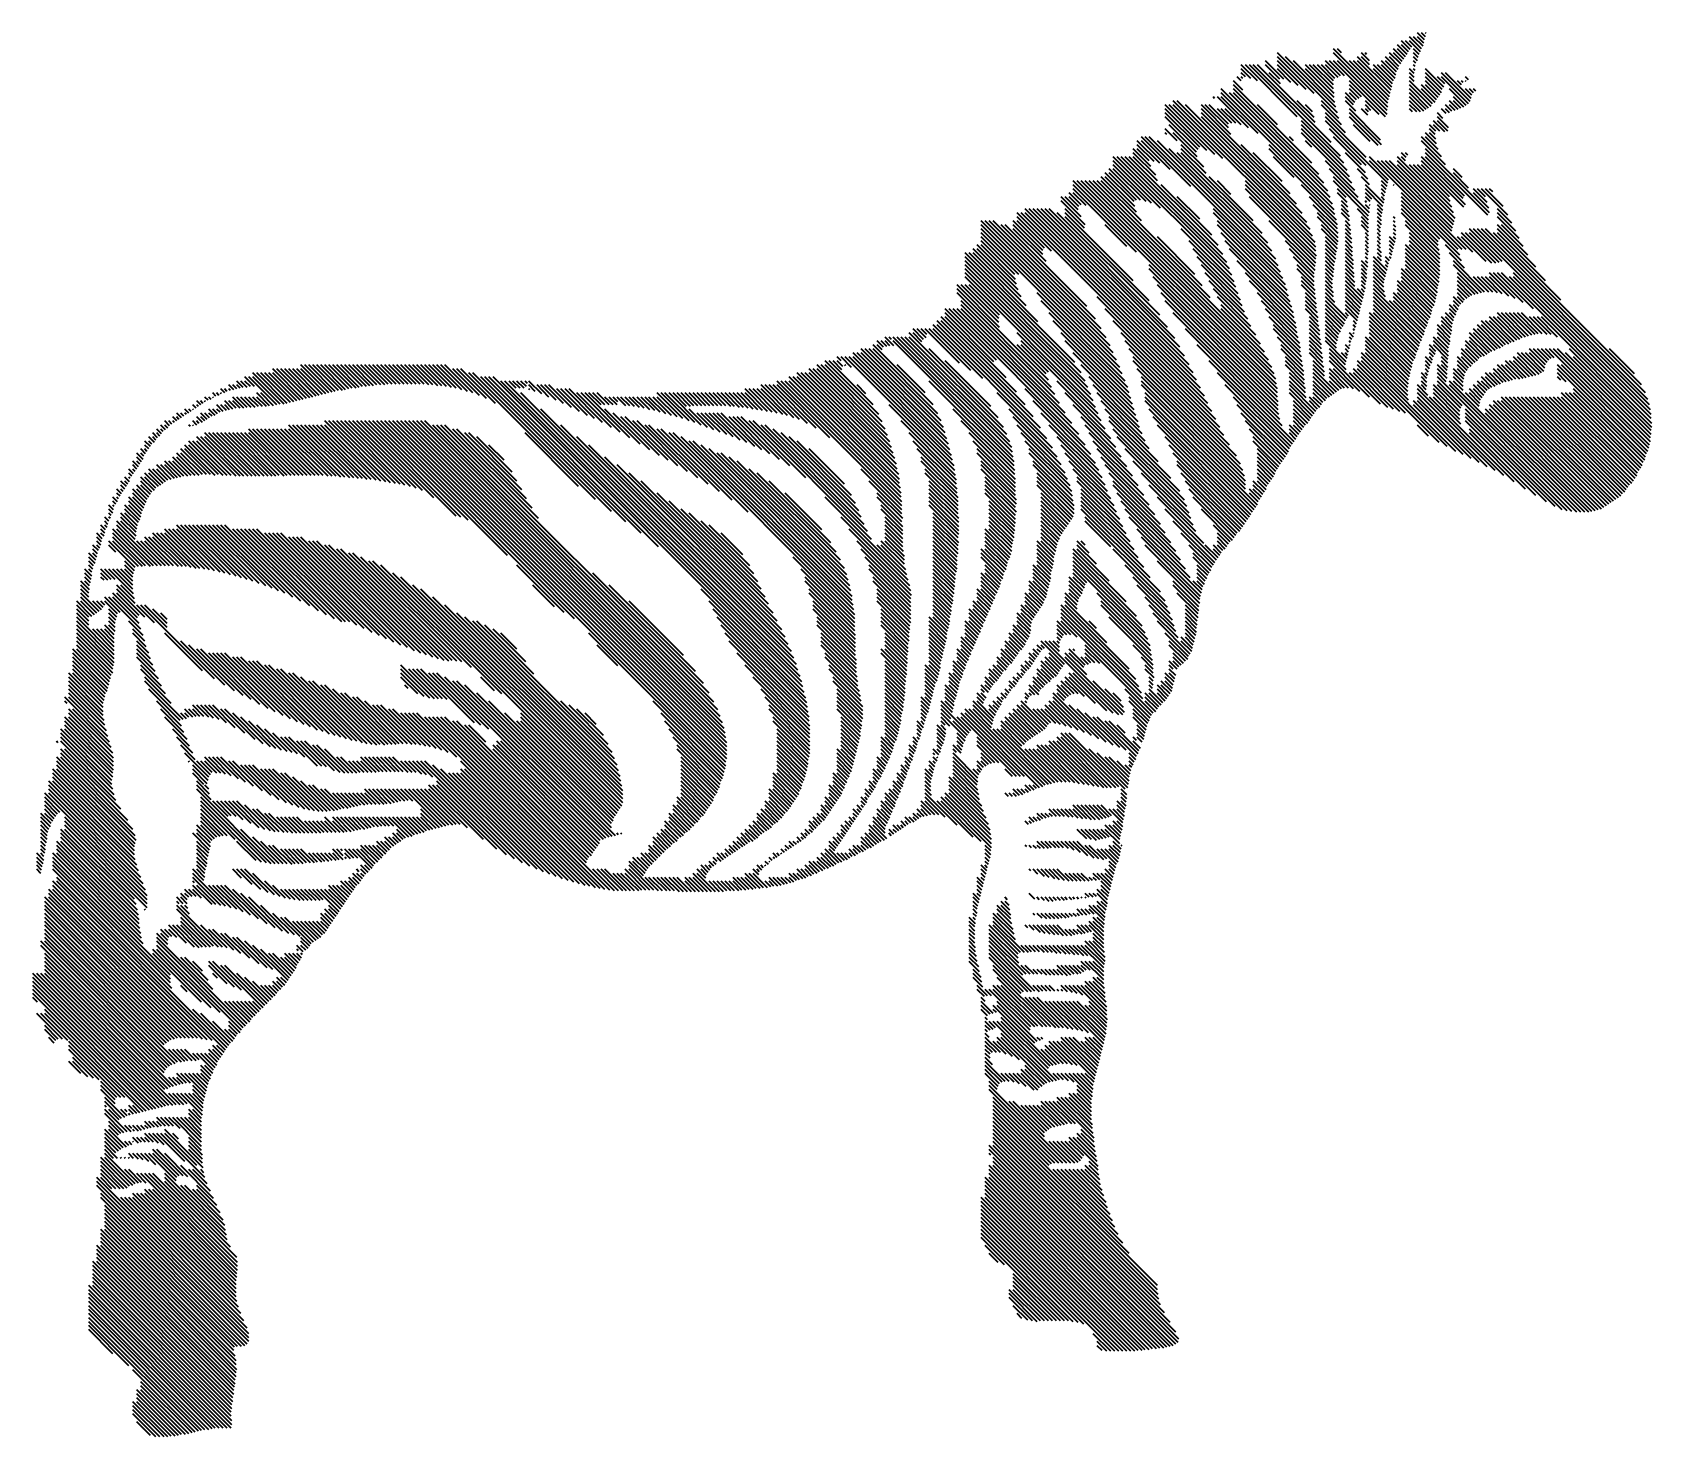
# Model space of a CAD drawing. Header units: inches. Extents: x 855 to 2282, y 843 to 2081.
import ezdxf

# ---------------------------------------------------------------- set-up
doc = ezdxf.new("R2010")
doc.units = ezdxf.units.IN
doc.header["$MEASUREMENT"] = 0
doc.layers.add('Layer 1', color=7, linetype='Continuous')

# ---------------------------------------------------------------- blocks, each defined once
blk = doc.blocks.new('block 3')
at = {"layer": 'Layer 1', "color": 7, "lineweight": 35}
blk.add_lwpolyline([(855, 1251.8), (972.1, 1134.7)], dxfattribs=at)
blk = doc.blocks.new('block 4')
at = {"layer": 'Layer 1', "color": 7, "lineweight": 35}
for points in [[(2057.9, 2070.3), (2066.4, 2061.8)], [(2061.5, 2073.8), (2069.2, 2066)], [(2061.5, 2070.3), (2067.8, 2063.9)], [(2065, 2073.8), (2070.6, 2068.2)], [(2068.5, 2077.3), (2079.1, 2066.7)], [(2068.5, 2073.8), (2078.4, 2063.9)], [(2072, 2077.3), (2080.5, 2068.9)], [(2075.6, 2080.9), (2081.9, 2074.5)], [(2075.6, 2077.3), (2081.2, 2071.7)], [(2079.1, 2080.9), (2082.6, 2077.3)], [(2082.6, 2080.9), (2083.3, 2080.2)], [(1941.5, 2056.2), (1957.7, 2039.9)], [(1952.1, 2063.2), (2005, 2010.3)], [(1952.1, 2059.7), (1984.6, 2027.2)], [(1952.1, 2056.2), (1977.5, 2030.8)], [(1959.2, 2059.7), (2003.6, 2015.2)], [(1966.2, 2056.2), (2002.9, 2019.5)], [(1994.4, 2056.2), (2007.8, 2042.8)], [(1998, 2056.2), (2011.4, 2042.8)], [(2001.5, 2066.7), (2049.5, 2018.8)], [(2001.5, 2063.2), (2049.5, 2015.2)], [(2001.5, 2056.2), (2048.8, 2008.9)], [(2005, 2066.7), (2008.5, 2063.2)], [(2005, 2056.2), (2048.8, 2012.4)], [(2015.6, 2056.2), (2050.2, 2021.6)], [(2019.1, 2056.2), (2050.9, 2024.4)], [(2022.7, 2059.7), (2052.3, 2030.1)], [(2022.7, 2056.2), (2051.6, 2027.2)], [(2026.2, 2063.2), (2033.2, 2056.2)], [(2026.2, 2059.7), (2033.2, 2052.6)], [(2029.7, 2063.2), (2031.1, 2061.8)], [(2043.8, 2056.2), (2056.5, 2043.5)], [(2047.3, 2059.7), (2058.6, 2048.4)], [(2047.3, 2056.2), (2057.2, 2046.3)], [(2050.9, 2063.2), (2060.8, 2053.3)], [(2050.9, 2059.7), (2059.3, 2051.2)], [(2054.4, 2066.7), (2063.6, 2057.6)], [(2054.4, 2063.2), (2062.2, 2055.5)], [(2057.9, 2066.7), (2065, 2059.7)], [(2072, 2066.7), (2077, 2061.8)], [(2072, 2063.2), (2076.3, 2059)], [(2072, 2059.7), (2075.6, 2056.2)], [(2072, 2056.2), (2074.2, 2054)], [(1916.8, 2042.1), (1920.3, 2038.5)], [(1920.3, 2052.6), (1934.5, 2038.5)], [(1920.3, 2049.1), (1928.8, 2040.6)], [(1920.3, 2045.6), (1923.9, 2042.1)], [(1920.3, 2042.1), (1921.8, 2040.6)], [(1923.9, 2052.6), (1969.7, 2006.8)], [(1927.4, 2052.6), (2007.8, 1972.2)], [(1930.9, 2052.6), (1999.4, 1984.2)], [(1934.5, 2052.6), (1985.3, 2001.8)], [(1941.5, 2052.6), (1954.2, 2039.9)], [(1945, 2045.6), (1954.9, 2035.7)], [(1952.1, 2052.6), (1970.4, 2034.3)], [(1952.1, 2049.1), (1964.1, 2037.1)], [(1976.8, 2052.6), (2002.2, 2027.2)], [(1976.8, 2049.1), (2002.2, 2023.7)], [(1980.3, 2052.6), (2001.5, 2031.5)], [(1983.8, 2052.6), (2001.5, 2035)], [(1987.4, 2052.6), (2001.5, 2038.5)], [(1990.9, 2052.6), (2002.9, 2040.6)], [(1994.4, 2052.6), (2005.7, 2041.3)], [(2036.8, 2052.6), (2053.7, 2035.7)], [(2036.8, 2049.1), (2053, 2032.9)], [(2040.3, 2052.6), (2054.4, 2038.5)], [(2043.8, 2052.6), (2055.8, 2040.6)], [(2068.5, 2049.1), (2072.7, 2044.9)], [(2068.5, 2045.6), (2072.7, 2041.3)], [(2068.5, 2042.1), (2072.7, 2037.8)], [(2072, 2052.6), (2073.5, 2051.2)], [(2072, 2049.1), (2073.5, 2047.7)], [(2082.6, 2049.1), (2098.9, 2032.9)], [(2082.6, 2045.6), (2097.4, 2030.8)], [(2082.6, 2042.1), (2096.7, 2027.9)], [(2093.2, 2042.1), (2099.6, 2035.7)], [(2096.7, 2045.6), (2122.1, 2020.2)], [(2096.7, 2042.1), (2120.7, 2018.1)], [(2100.3, 2045.6), (2122.8, 2023)], [(2117.9, 2042.1), (2120.7, 2039.2)], [(2121.4, 2042.1), (2121.4, 2042.1)], [(1902.7, 2031.5), (1998.7, 1935.5)], [(1902.7, 2027.9), (2000.8, 1929.9)], [(1909.8, 2027.9), (1996.5, 1941.2)], [(1913.3, 2038.5), (1921.8, 2030.1)], [(1913.3, 2035), (1982.4, 1965.9)], [(1913.3, 2031.5), (1988.8, 1956)], [(1913.3, 2027.9), (1993, 1948.2)], [(2012.1, 2027.9), (2020.5, 2019.5)], [(2015.6, 2038.5), (2047.3, 2006.8)], [(2015.6, 2035), (2026.2, 2024.4)], [(2015.6, 2031.5), (2024.1, 2023)], [(2015.6, 2027.9), (2021.9, 2021.6)], [(2068.5, 2038.5), (2089, 2018.1)], [(2068.5, 2035), (2087.6, 2015.9)], [(2068.5, 2031.5), (2085.4, 2014.5)], [(2068.5, 2027.9), (2083.3, 2013.1)], [(2079.1, 2035), (2092.5, 2021.6)], [(2079.1, 2031.5), (2091.1, 2019.5)], [(2082.6, 2038.5), (2095.3, 2025.8)], [(2082.6, 2035), (2093.9, 2023.7)], [(2103.8, 2031.5), (2118.6, 2016.7)], [(2110.8, 2038.5), (2114.4, 2035)], [(2114.4, 2038.5), (2115.8, 2037.1)], [(2117.9, 2038.5), (2118.6, 2037.8)], [(2117.9, 2031.5), (2123.5, 2025.8)], [(2121.4, 2031.5), (2125, 2027.9)], [(2125, 2031.5), (2127.1, 2029.4)], [(1853.3, 2017.4), (1897.1, 1973.6)], [(1853.3, 2013.8), (1890, 1977.1)], [(1856.8, 2017.4), (1904.1, 1970.1)], [(1860.4, 2020.9), (1985.3, 1896)], [(1860.4, 2017.4), (1986, 1891.8)], [(1863.9, 2020.9), (1983.1, 1901.6)], [(1871, 2017.4), (1981, 1907.3)], [(1885.1, 2017.4), (1911.2, 1991.3)], [(1885.1, 2013.8), (1969, 1929.9)], [(1888.6, 2017.4), (1909.1, 1996.9)], [(1892.1, 2017.4), (1909.1, 2000.4)], [(1895.7, 2024.4), (1897.1, 2023)], [(1899.2, 2024.4), (1926.7, 1996.9)], [(1899.2, 2013.8), (1911.9, 2001.1)], [(1902.7, 2024.4), (1935.2, 1992)], [(1902.7, 2013.8), (1915.4, 2001.1)], [(1906.2, 2013.8), (1920.3, 1999.7)], [(1934.5, 2017.4), (1952.1, 1999.7)], [(1969.7, 2020.9), (1984.6, 2006.1)], [(1976.8, 2017.4), (1983.1, 2011)], [(1990.9, 2020.9), (2006.4, 2005.4)], [(1990.9, 2017.4), (2008.5, 1999.7)], [(2012.1, 2024.4), (2019.1, 2017.4)], [(2012.1, 2020.9), (2021.2, 2011.7)], [(2015.6, 2013.8), (2043.1, 1986.3)], [(2026.2, 2013.8), (2031.8, 2008.2)], [(2029.7, 2020.9), (2041.7, 2008.9)], [(2029.7, 2017.4), (2034.6, 2012.4)], [(2029.7, 2013.8), (2032.5, 2011)], [(2068.5, 2024.4), (2081.2, 2011.7)], [(2068.5, 2020.9), (2078.4, 2011)], [(2068.5, 2017.4), (2074.9, 2011)], [(2068.5, 2013.8), (2071.3, 2011)], [(2096.7, 2013.8), (2101, 2009.6)], [(2100.3, 2017.4), (2105.9, 2011.7)], [(2100.3, 2013.8), (2103.8, 2010.3)], [(2103.8, 2020.9), (2111.6, 2013.1)], [(2103.8, 2017.4), (2108.7, 2012.4)], [(2107.3, 2024.4), (2116.5, 2015.2)], [(2107.3, 2020.9), (2113.7, 2014.5)], [(1853.3, 2010.3), (1883.7, 1980)], [(1853.3, 2006.8), (1882.2, 1977.8)], [(1856.8, 1999.7), (1880.8, 1975.7)], [(1885.1, 2010.3), (1974, 1921.4)], [(1885.1, 2006.8), (1978.2, 1913.6)], [(1973.3, 2003.2), (2010.7, 1965.9)], [(1973.3, 1999.7), (2013.5, 1959.5)], [(1994.4, 2010.3), (2012.1, 1992.7)], [(1994.4, 2006.8), (2030.4, 1970.8)], [(1994.4, 2003.2), (2049.5, 1948.2)], [(2015.6, 2010.3), (2043.8, 1982.1)], [(2015.6, 2006.8), (2041, 1981.4)], [(2019.1, 1999.7), (2033.9, 1984.9)], [(2086.2, 1999.7), (2091.8, 1994.1)], [(2089.7, 2003.2), (2099.6, 1993.4)], [(2089.7, 1999.7), (2095.3, 1994.1)], [(2093.2, 2010.3), (2098.1, 2005.4)], [(2093.2, 2006.8), (2103.1, 1996.9)], [(2093.2, 2003.2), (2102.4, 1994.1)], [(2096.7, 2010.3), (2096.7, 2010.3)], [(1828.6, 1985.6), (1848.4, 1965.9)], [(1832.2, 1989.1), (1875.9, 1945.4)], [(1832.2, 1985.6), (1857.6, 1960.2)], [(1835.7, 1989.1), (1954.9, 1869.9)], [(1839.2, 1989.1), (1952.8, 1875.5)], [(1846.3, 1985.6), (1950.7, 1881.2)], [(1853.3, 1996.2), (1863.9, 1985.6)], [(1853.3, 1992.7), (1854.7, 1991.3)], [(1860.4, 1992.7), (1881.5, 1971.5)], [(1962.7, 1989.1), (1966.2, 1985.6)], [(1973.3, 1996.2), (2015.6, 1953.9)], [(1973.3, 1992.7), (2017.7, 1948.2)], [(1976.8, 1985.6), (1982.4, 1980)], [(1998, 1996.2), (2030.4, 1963.7)], [(2001.5, 1989.1), (2026.2, 1964.4)], [(2079.1, 1989.1), (2096.7, 1971.5)], [(2079.1, 1985.6), (2100.3, 1964.4)], [(2082.6, 1992.7), (2092.5, 1982.8)], [(2082.6, 1989.1), (2093.9, 1977.8)], [(2086.2, 1996.2), (2091.1, 1991.3)], [(2086.2, 1992.7), (2091.8, 1987)], [(1807.5, 1971.5), (1911.9, 1867.1)], [(1811, 1971.5), (1909.8, 1872.7)], [(1814.5, 1971.5), (1907.6, 1878.4)], [(1818, 1971.5), (1904.1, 1885.4)], [(1821.6, 1971.5), (1899.9, 1893.2)], [(1825.1, 1978.6), (1840.6, 1963)], [(1825.1, 1975), (1844.9, 1955.3)], [(1825.1, 1971.5), (1846.3, 1950.3)], [(1828.6, 1982.1), (1843.4, 1967.3)], [(1828.6, 1978.6), (1839.2, 1968)], [(1856.8, 1978.6), (1947.2, 1888.2)], [(1863.9, 1975), (1943.6, 1895.3)], [(1867.4, 1982.1), (1887.2, 1962.3)], [(1867.4, 1978.6), (1889.3, 1956.7)], [(1867.4, 1975), (1938.7, 1903.8)], [(1920.3, 1982.1), (1963.4, 1939)], [(1930.9, 1975), (1956.3, 1949.6)], [(1945, 1982.1), (2002.2, 1924.9)], [(1945, 1978.6), (2002.9, 1920.7)], [(1948.6, 1971.5), (1966.9, 1953.2)], [(2012.1, 1975), (2029.7, 1957.4)], [(2033.2, 1971.5), (2115.1, 1889.7)], [(2057.9, 1971.5), (2107.3, 1922.1)], [(2061.5, 1975), (2065.7, 1970.8)], [(2061.5, 1971.5), (2065, 1968)], [(2065, 1975), (2067.1, 1972.9)], [(2079.1, 1971.5), (2115.8, 1934.8)], [(2082.6, 1978.6), (2139.1, 1922.1)], [(2082.6, 1975), (2137.7, 1920)], [(2082.6, 1971.5), (2117.2, 1936.9)], [(1800.4, 1957.4), (1825.8, 1932)], [(1803.9, 1960.9), (1831.4, 1933.4)], [(1803.9, 1957.4), (1827.9, 1933.4)], [(1807.5, 1968), (1849.1, 1926.3)], [(1807.5, 1964.4), (1841.3, 1930.6)], [(1807.5, 1960.9), (1836.4, 1932)], [(1994.4, 1968), (2020.5, 1941.9)], [(1998, 1960.9), (2023.4, 1935.5)], [(2022.7, 1960.9), (2031.8, 1951.7)], [(2033.2, 1968), (2050.2, 1951)], [(2040.3, 1968), (2118.6, 1889.7)], [(2043.8, 1968), (2105.9, 1905.9)], [(2047.3, 1968), (2106.6, 1908.7)], [(2050.9, 1968), (2107.3, 1911.5)], [(2057.9, 1968), (2108.7, 1917.2)], [(2057.9, 1964.4), (2108, 1914.3)], [(2068.5, 1964.4), (2105.9, 1927)], [(2072, 1964.4), (2104.5, 1932)], [(2075.6, 1964.4), (2103.8, 1936.2)], [(2079.1, 1968), (2117.9, 1929.2)], [(2079.1, 1964.4), (2116.5, 1927)], [(2107.3, 1960.9), (2115.1, 1953.2)], [(2107.3, 1957.4), (2120.7, 1944)], [(1772.2, 1950.3), (1951.4, 1771.1)], [(1772.2, 1946.8), (1952.1, 1766.9)], [(1772.2, 1943.3), (1827.9, 1887.5)], [(1775.7, 1950.3), (1950.7, 1775.4)], [(1779.2, 1950.3), (1949.3, 1780.3)], [(1782.8, 1950.3), (1947.2, 1785.9)], [(1786.3, 1950.3), (1944.3, 1792.3)], [(1789.8, 1950.3), (1892.8, 1847.3)], [(1793.3, 1950.3), (1885.8, 1857.9)], [(1796.9, 1953.9), (1827.9, 1922.8)], [(1796.9, 1950.3), (1832.2, 1915.1)], [(1800.4, 1953.9), (1826.5, 1927.8)], [(1849.8, 1946.8), (1894.2, 1902.4)], [(1892.1, 1953.9), (1930.9, 1915.1)], [(1899.2, 1950.3), (1911.2, 1938.3)], [(1923.9, 1950.3), (1986, 1888.2)], [(1923.9, 1946.8), (1986.7, 1884)], [(1923.9, 1943.3), (1986, 1881.2)], [(1973.3, 1946.8), (2004.3, 1915.8)], [(2001.5, 1953.9), (2033.2, 1922.1)], [(2001.5, 1950.3), (2032.5, 1919.3)], [(2005, 1943.3), (2012.8, 1935.5)], [(2026.2, 1953.9), (2033.2, 1946.8)], [(2029.7, 1946.8), (2045.9, 1930.6)], [(2029.7, 1943.3), (2045.2, 1927.8)], [(2043.8, 1950.3), (2048.8, 1945.4)], [(2043.8, 1946.8), (2048.1, 1942.6)], [(2043.8, 1943.3), (2047.3, 1939.7)], [(2054.4, 1946.8), (2055.1, 1946.1)], [(2125, 1943.3), (2137, 1931.3)], [(2128.5, 1943.3), (2135.5, 1936.2)], [(2132, 1943.3), (2155.3, 1920)], [(2135.5, 1943.3), (2151.1, 1927.8)], [(2139.1, 1943.3), (2141.9, 1940.5)], [(1761.6, 1936.2), (1779.2, 1918.6)], [(1761.6, 1932.7), (1782.8, 1911.5)], [(1765.1, 1936.2), (1776.4, 1924.9)], [(1768.7, 1939.7), (1779.2, 1929.2)], [(1768.7, 1936.2), (1777.1, 1927.8)], [(1772.2, 1939.7), (1783.5, 1928.5)], [(1863.9, 1936.2), (1883.7, 1916.5)], [(1927.4, 1936.2), (1986, 1877.7)], [(1980.3, 1936.2), (2005, 1911.5)], [(1983.8, 1929.2), (2005, 1908)], [(2005, 1939.7), (2013.5, 1931.3)], [(2008.5, 1932.7), (2014.2, 1927)], [(2008.5, 1929.2), (2014.9, 1922.8)], [(2029.7, 1939.7), (2035.4, 1934.1)], [(2029.7, 1936.2), (2033.9, 1932)], [(2029.7, 1932.7), (2031.1, 1931.3)], [(2029.7, 1929.2), (2033.2, 1925.6)], [(2033.2, 1929.2), (2033.9, 1928.5)], [(2040.3, 1929.2), (2045.2, 1924.2)], [(2043.8, 1939.7), (2046.6, 1936.9)], [(2043.8, 1936.2), (2046.6, 1933.4)], [(2061.5, 1939.7), (2111.6, 1889.7)], [(2061.5, 1936.2), (2113, 1884.7)], [(2061.5, 1932.7), (2095.3, 1898.8)], [(2061.5, 1929.2), (2093.9, 1896.7)], [(2125, 1939.7), (2138.4, 1926.3)], [(1691, 1915.1), (1807.5, 1798.6)], [(1694.6, 1915.1), (1804.6, 1805)], [(1698.1, 1915.1), (1801.1, 1812)], [(1701.6, 1915.1), (1796.9, 1819.8)], [(1719.3, 1915.1), (1745.4, 1888.9)], [(1722.8, 1922.1), (1890.7, 1754.2)], [(1722.8, 1918.6), (1753.1, 1888.2)], [(1722.8, 1915.1), (1746.8, 1891.1)], [(1726.3, 1922.1), (1887.9, 1760.5)], [(1729.8, 1925.6), (1880.8, 1774.6)], [(1729.8, 1922.1), (1884.4, 1767.6)], [(1733.4, 1925.6), (1878, 1781)], [(1736.9, 1925.6), (1874.5, 1788.1)], [(1740.4, 1925.6), (1870.3, 1795.8)], [(1744, 1925.6), (1866, 1803.6)], [(1747.5, 1925.6), (1861.8, 1811.3)], [(1751, 1925.6), (1855.4, 1821.2)], [(1758.1, 1922.1), (1848.4, 1831.8)], [(1765.1, 1925.6), (1782.1, 1908.7)], [(1765.1, 1922.1), (1825.1, 1862.1)], [(1765.1, 1918.6), (1839.2, 1844.5)], [(1895.7, 1925.6), (1957, 1864.3)], [(1895.7, 1922.1), (1959.2, 1858.6)], [(1899.2, 1915.1), (1960.6, 1853.7)], [(1945, 1915.1), (1985.3, 1874.8)], [(1987.4, 1922.1), (2005.7, 1903.8)], [(1987.4, 1918.6), (2005.7, 1900.2)], [(2008.5, 1925.6), (2015.6, 1918.6)], [(2008.5, 1922.1), (2015.6, 1915.1)], [(2012.1, 1915.1), (2016.3, 1910.8)], [(2022.7, 1925.6), (2032.5, 1915.8)], [(2026.2, 1918.6), (2032.5, 1912.2)], [(2026.2, 1915.1), (2032.5, 1908.7)], [(2040.3, 1925.6), (2044.5, 1921.4)], [(2040.3, 1922.1), (2043.8, 1918.6)], [(2040.3, 1918.6), (2043.8, 1915.1)], [(2040.3, 1915.1), (2043.8, 1911.5)], [(2054.4, 1918.6), (2055.8, 1917.2)], [(2054.4, 1915.1), (2055.8, 1913.6)], [(2061.5, 1925.6), (2093.9, 1893.2)], [(2061.5, 1922.1), (2094.6, 1888.9)], [(2065, 1915.1), (2095.3, 1884.7)], [(2146.1, 1925.6), (2158.8, 1912.9)], [(2146.1, 1922.1), (2162.4, 1905.9)], [(2146.1, 1918.6), (2165.2, 1899.5)], [(1691, 1911.5), (1810.3, 1792.3)], [(1691, 1908), (1813.1, 1785.9)], [(1691, 1904.5), (1815.2, 1780.3)], [(1691, 1900.9), (1724.2, 1867.8)], [(1708.7, 1911.5), (1791.9, 1828.3)], [(1712.2, 1911.5), (1784.2, 1839.6)], [(1719.3, 1911.5), (1745.4, 1885.4)], [(1719.3, 1908), (1748.2, 1879.1)], [(1800.4, 1911.5), (1819.5, 1892.5)], [(1846.3, 1900.9), (1879.4, 1867.8)], [(1867.4, 1908), (1914, 1861.4)], [(1899.2, 1911.5), (1962, 1848.7)], [(1902.7, 1904.5), (1963.4, 1843.8)], [(1990.9, 1911.5), (2005.7, 1896.7)], [(1990.9, 1908), (2005, 1893.9)], [(1994.4, 1900.9), (2005, 1890.4)], [(2012.1, 1911.5), (2017, 1906.6)], [(2012.1, 1908), (2017, 1903.1)], [(2012.1, 1904.5), (2017.7, 1898.8)], [(2012.1, 1900.9), (2017.7, 1895.3)], [(2026.2, 1911.5), (2032.5, 1905.2)], [(2029.7, 1904.5), (2032.5, 1901.6)], [(2029.7, 1900.9), (2032.5, 1898.1)], [(2040.3, 1911.5), (2043.1, 1908.7)], [(2040.3, 1908), (2043.1, 1905.2)], [(2040.3, 1904.5), (2043.1, 1901.6)], [(2040.3, 1900.9), (2043.1, 1898.1)], [(2050.9, 1900.9), (2055.8, 1896)], [(2054.4, 1911.5), (2056.5, 1909.4)], [(2054.4, 1908), (2056.5, 1905.9)], [(2054.4, 1904.5), (2056.5, 1902.4)], [(2054.4, 1900.9), (2056.5, 1898.8)], [(2065, 1911.5), (2095.3, 1881.2)], [(2068.5, 1904.5), (2095.3, 1877.7)], [(2068.5, 1900.9), (2095.3, 1874.1)], [(2110.8, 1900.9), (2124.3, 1887.5)], [(2114.4, 1904.5), (2141.2, 1877.7)], [(2114.4, 1900.9), (2136.2, 1879.1)], [(2117.9, 1904.5), (2144.7, 1877.7)], [(2121.4, 1908), (2150.4, 1879.1)], [(2121.4, 1904.5), (2147.5, 1878.4)], [(2125, 1908), (2280.2, 1752.8)], [(2128.5, 1908), (2278.8, 1757.7)], [(2132, 1908), (2276.7, 1763.4)], [(2135.5, 1908), (2273.1, 1770.4)], [(2142.6, 1904.5), (2201.9, 1845.2)], [(2146.1, 1911.5), (2172.9, 1884.7)], [(2146.1, 1908), (2180, 1874.1)], [(2146.1, 1904.5), (2188.5, 1862.1)], [(2149.7, 1911.5), (2168.7, 1892.5)], [(1676.9, 1886.8), (1773.6, 1790.2)], [(1680.5, 1886.8), (1741.1, 1826.2)], [(1684, 1890.4), (1726.3, 1848)], [(1684, 1886.8), (1730.6, 1840.3)], [(1687.5, 1893.9), (1722.1, 1859.3)], [(1687.5, 1890.4), (1723.5, 1854.4)], [(1691, 1897.4), (1720.7, 1867.8)], [(1691, 1893.9), (1721.4, 1863.5)], [(1874.5, 1897.4), (1915.4, 1856.5)], [(1878, 1890.4), (1917.5, 1850.8)], [(1906.2, 1897.4), (1964.8, 1838.9)], [(1909.8, 1890.4), (1966.2, 1833.9)], [(1959.2, 1897.4), (1985.3, 1871.3)], [(1962.7, 1890.4), (1984.6, 1868.5)], [(1994.4, 1897.4), (2004.3, 1887.5)], [(1994.4, 1893.9), (2003.6, 1884.7)], [(1994.4, 1890.4), (2003.6, 1881.2)], [(1994.4, 1886.8), (2002.9, 1878.4)], [(2012.1, 1897.4), (2018.4, 1891.1)], [(2012.1, 1893.9), (2018.4, 1887.5)], [(2012.1, 1890.4), (2018.4, 1884)], [(2012.1, 1886.8), (2019.1, 1879.8)], [(2029.7, 1897.4), (2032.5, 1894.6)], [(2029.7, 1893.9), (2032.5, 1891.1)], [(2029.7, 1890.4), (2032.5, 1887.5)], [(2029.7, 1886.8), (2031.8, 1884.7)], [(2040.3, 1897.4), (2043.1, 1894.6)], [(2040.3, 1893.9), (2043.1, 1891.1)], [(2040.3, 1890.4), (2043.8, 1886.8)], [(2040.3, 1886.8), (2043.8, 1883.3)], [(2050.9, 1897.4), (2055.1, 1893.2)], [(2050.9, 1893.9), (2054.4, 1890.4)], [(2050.9, 1890.4), (2053.7, 1887.5)], [(2050.9, 1886.8), (2053, 1884.7)], [(2065, 1893.9), (2094.6, 1864.3)], [(2065, 1890.4), (2094.6, 1860.7)], [(2065, 1886.8), (2093.9, 1857.9)], [(2068.5, 1897.4), (2095.3, 1870.6)], [(2068.5, 1893.9), (2095.3, 1867.1)], [(2100.3, 1893.9), (2114.4, 1879.8)], [(2103.8, 1886.8), (2117.2, 1873.4)], [(1676.9, 1883.3), (1779.2, 1781)], [(1676.9, 1879.8), (1782.8, 1773.9)], [(1676.9, 1876.2), (1784.9, 1768.3)], [(1676.9, 1872.7), (1787.7, 1761.9)], [(1839.2, 1876.2), (1952.1, 1763.4)], [(1839.2, 1872.7), (1952.1, 1759.8)], [(1881.5, 1883.3), (1919.6, 1845.2)], [(1885.1, 1876.2), (1921.1, 1840.3)], [(1916.8, 1879.8), (1966.9, 1829.7)], [(1966.2, 1883.3), (1984.6, 1865)], [(1969.7, 1876.2), (1984.6, 1861.4)], [(1969.7, 1872.7), (1984.6, 1857.9)], [(1994.4, 1883.3), (2002.2, 1875.5)], [(1994.4, 1879.8), (2002.2, 1872)], [(1994.4, 1876.2), (2001.5, 1869.2)], [(1994.4, 1872.7), (2001.5, 1865.7)], [(2012.1, 1883.3), (2019.1, 1876.2)], [(2012.1, 1879.8), (2019.1, 1872.7)], [(2012.1, 1876.2), (2019.8, 1868.5)], [(2012.1, 1872.7), (2019.8, 1865)], [(2026.2, 1879.8), (2031.8, 1874.1)], [(2026.2, 1876.2), (2031.1, 1871.3)], [(2026.2, 1872.7), (2031.1, 1867.8)], [(2029.7, 1883.3), (2031.8, 1881.2)], [(2029.7, 1879.8), (2031.8, 1877.7)], [(2036.8, 1883.3), (2048.8, 1871.3)], [(2036.8, 1879.8), (2048.1, 1868.5)], [(2036.8, 1876.2), (2047.3, 1865.7)], [(2036.8, 1872.7), (2046.6, 1862.8)], [(2040.3, 1883.3), (2043.8, 1879.8)], [(2047.3, 1883.3), (2050.9, 1879.8)], [(2047.3, 1879.8), (2050.2, 1877)], [(2047.3, 1876.2), (2049.5, 1874.1)], [(2050.9, 1883.3), (2052.3, 1881.9)], [(2061.5, 1872.7), (2091.1, 1843.1)], [(2065, 1883.3), (2093.2, 1855.1)], [(2065, 1879.8), (2093.2, 1851.6)], [(2065, 1876.2), (2092.5, 1848.7)], [(2065, 1872.7), (2091.8, 1845.9)], [(2107.3, 1879.8), (2134.8, 1852.3)], [(2107.3, 1876.2), (2132, 1851.6)], [(1669.9, 1858.6), (1707.3, 1821.2)], [(1673.4, 1858.6), (1706.6, 1825.4)], [(1676.9, 1869.2), (1789.8, 1756.3)], [(1676.9, 1865.7), (1791.9, 1750.7)], [(1676.9, 1858.6), (1706.6, 1829)], [(1680.5, 1858.6), (1707.3, 1831.8)], [(1842.7, 1865.7), (1952.8, 1755.6)], [(1846.3, 1858.6), (1952.8, 1752.1)], [(1888.6, 1869.2), (1923.2, 1834.6)], [(1892.1, 1862.1), (1926, 1828.3)], [(1923.9, 1869.2), (1968.3, 1824.7)], [(1927.4, 1862.1), (1969, 1820.5)], [(1973.3, 1865.7), (1985.3, 1853.7)], [(1973.3, 1862.1), (1985.3, 1850.1)], [(1973.3, 1858.6), (1986, 1845.9)], [(1994.4, 1869.2), (2000.8, 1862.8)], [(1994.4, 1865.7), (2000.8, 1859.3)], [(1994.4, 1862.1), (2000.8, 1855.8)], [(1994.4, 1858.6), (2001.5, 1851.6)], [(2012.1, 1869.2), (2020.5, 1860.7)], [(2012.1, 1865.7), (2020.5, 1857.2)], [(2012.1, 1862.1), (2027.6, 1846.6)], [(2012.1, 1858.6), (2026.9, 1843.8)], [(2026.2, 1869.2), (2031.1, 1864.3)], [(2026.2, 1865.7), (2030.4, 1861.4)], [(2026.2, 1862.1), (2029.7, 1858.6)], [(2026.2, 1858.6), (2029.7, 1855.1)], [(2036.8, 1869.2), (2045.9, 1860)], [(2036.8, 1865.7), (2045.9, 1856.5)], [(2036.8, 1862.1), (2046.6, 1852.3)], [(2036.8, 1858.6), (2047.3, 1848)], [(2057.9, 1862.1), (2087.6, 1832.5)], [(2057.9, 1858.6), (2086.9, 1829.7)], [(2061.5, 1869.2), (2090.4, 1840.3)], [(2061.5, 1865.7), (2089, 1838.1)], [(2061.5, 1862.1), (2088.3, 1835.3)], [(2110.8, 1869.2), (2129.2, 1850.8)], [(2110.8, 1865.7), (2126.4, 1850.1)], [(2110.8, 1862.1), (2123.5, 1849.4)], [(2110.8, 1858.6), (2121.4, 1848)], [(2125, 1865.7), (2138.4, 1852.3)], [(2128.5, 1865.7), (2141.9, 1852.3)], [(2132, 1865.7), (2146.1, 1851.6)], [(2135.5, 1865.7), (2150.4, 1850.8)], [(2139.1, 1869.2), (2161.6, 1846.6)], [(2139.1, 1865.7), (2156, 1848.7)], [(2142.6, 1869.2), (2168.7, 1843.1)], [(2146.1, 1869.2), (2177.9, 1837.4)], [(2149.7, 1869.2), (2282.3, 1736.5)], [(2156.7, 1865.7), (2281.6, 1740.8)], [(2160.2, 1869.2), (2280.9, 1748.5)], [(2160.2, 1865.7), (2281.6, 1744.3)], [(1669.9, 1855.1), (1750.3, 1774.6)], [(1669.9, 1851.6), (1753.1, 1768.3)], [(1673.4, 1844.5), (1756, 1761.9)], [(1740.4, 1851.6), (1818, 1773.9)], [(1744, 1844.5), (1820.2, 1768.3)], [(1793.3, 1848), (1894.2, 1747.1)], [(1849.8, 1851.6), (1952.8, 1748.5)], [(1853.3, 1844.5), (1953.5, 1744.3)], [(1895.7, 1855.1), (1928.8, 1821.9)], [(1899.2, 1848), (1933, 1814.2)], [(1934.5, 1851.6), (1969.7, 1816.3)], [(1938, 1844.5), (1970.4, 1812)], [(1976.8, 1851.6), (1986.7, 1841.7)], [(1976.8, 1848), (1986.7, 1838.1)], [(1976.8, 1844.5), (1987.4, 1833.9)], [(1994.4, 1855.1), (2001.5, 1848)], [(1994.4, 1851.6), (2002.9, 1843.1)], [(1994.4, 1848), (2013.5, 1829)], [(1994.4, 1844.5), (2012.1, 1826.9)], [(2012.1, 1855.1), (2026.2, 1841)], [(2012.1, 1851.6), (2025.5, 1838.1)], [(2012.1, 1848), (2024.8, 1835.3)], [(2012.1, 1844.5), (2024.1, 1832.5)], [(2022.7, 1855.1), (2028.3, 1849.4)], [(2026.2, 1855.1), (2029, 1852.3)], [(2036.8, 1855.1), (2079.8, 1812)], [(2036.8, 1851.6), (2079.1, 1809.2)], [(2036.8, 1848), (2077.7, 1807.1)], [(2036.8, 1844.5), (2077, 1804.3)], [(2050.9, 1844.5), (2081.2, 1814.2)], [(2054.4, 1851.6), (2084, 1821.9)], [(2054.4, 1848), (2082.6, 1819.8)], [(2054.4, 1844.5), (2081.9, 1817)], [(2057.9, 1855.1), (2085.4, 1827.6)], [(2057.9, 1851.6), (2084.7, 1824.7)], [(2107.3, 1848), (2113.7, 1841.7)], [(2107.3, 1844.5), (2112.3, 1839.6)], [(2110.8, 1855.1), (2119.3, 1846.6)], [(2110.8, 1851.6), (2117.2, 1845.2)], [(2110.8, 1848), (2115.8, 1843.1)], [(1655.8, 1830.4), (1722.1, 1764.1)], [(1659.3, 1837.4), (1704.4, 1792.3)], [(1659.3, 1833.9), (1702.3, 1790.9)], [(1659.3, 1830.4), (1712.9, 1776.8)], [(1662.8, 1837.4), (1782.8, 1717.5)], [(1666.3, 1837.4), (1777.1, 1726.7)], [(1669.9, 1837.4), (1770.8, 1736.5)], [(1673.4, 1841), (1760.2, 1754.2)], [(1673.4, 1837.4), (1765.1, 1745.7)], [(1751, 1833.9), (1821.6, 1763.4)], [(1800.4, 1837.4), (1897.8, 1740.1)], [(1860.4, 1833.9), (1954.2, 1740.1)], [(1902.7, 1841), (1937.3, 1806.4)], [(1902.7, 1837.4), (1940.8, 1799.3)], [(1941.5, 1837.4), (1971.9, 1807.1)], [(1945, 1830.4), (1972.6, 1802.9)], [(1976.8, 1841), (1988.1, 1829.7)], [(1976.8, 1837.4), (1988.1, 1826.2)], [(1980.3, 1830.4), (1988.8, 1821.9)], [(1994.4, 1841), (2011.4, 1824)], [(1994.4, 1837.4), (2010, 1821.9)], [(1994.4, 1833.9), (2008.5, 1819.8)], [(1994.4, 1830.4), (2007.8, 1817)], [(2012.1, 1841), (2023.4, 1829.7)], [(2012.1, 1837.4), (2022.7, 1826.9)], [(2012.1, 1833.9), (2014.9, 1831.1)], [(2033.2, 1833.9), (2073.5, 1793.7)], [(2033.2, 1830.4), (2072, 1791.6)], [(2036.8, 1841), (2076.3, 1801.5)], [(2036.8, 1837.4), (2074.9, 1799.3)], [(2036.8, 1833.9), (2074.2, 1796.5)], [(2096.7, 1830.4), (2105.9, 1821.2)], [(2100.3, 1833.9), (2107.3, 1826.9)], [(2100.3, 1830.4), (2106.6, 1824)], [(2103.8, 1841), (2110.1, 1834.6)], [(2103.8, 1837.4), (2109.4, 1831.8)], [(2103.8, 1833.9), (2108, 1829.7)], [(2107.3, 1841), (2111.6, 1836.7)], [(2139.1, 1830.4), (2160.9, 1808.5)], [(2142.6, 1830.4), (2163.1, 1809.9)], [(2146.1, 1833.9), (2168, 1812)], [(2146.1, 1830.4), (2165.9, 1810.6)], [(2149.7, 1833.9), (2170.8, 1812.7)], [(2153.2, 1833.9), (2173.6, 1813.5)], [(2156.7, 1833.9), (2176.5, 1814.2)], [(2160.2, 1833.9), (2179.3, 1814.9)], [(2163.8, 1833.9), (2182.1, 1815.6)], [(2167.3, 1833.9), (2185.6, 1815.6)], [(2174.3, 1830.4), (2189.9, 1814.9)], [(2177.9, 1830.4), (2193.4, 1814.9)], [(2181.4, 1830.4), (2199, 1812.7)], [(2184.9, 1830.4), (2282.3, 1733)], [(1606.4, 1812.7), (1614.1, 1805)], [(1609.9, 1812.7), (1612, 1810.6)], [(1613.4, 1812.7), (1719.3, 1706.9)], [(1617, 1812.7), (1718.6, 1711.1)], [(1620.5, 1812.7), (1717.9, 1715.4)], [(1624, 1812.7), (1716.4, 1720.3)], [(1627.5, 1816.3), (1710.8, 1733)], [(1627.5, 1812.7), (1713.6, 1726.7)], [(1631.1, 1819.8), (1640.2, 1810.6)], [(1631.1, 1816.3), (1638.8, 1808.5)], [(1634.6, 1819.8), (1642.4, 1812)], [(1638.1, 1819.8), (1643.1, 1814.9)], [(1641.7, 1819.8), (1672, 1789.5)], [(1645.2, 1819.8), (1681.9, 1783.1)], [(1645.2, 1812.7), (1645.2, 1812.7)], [(1648.7, 1823.3), (1748.9, 1723.1)], [(1648.7, 1819.8), (1692.5, 1776.1)], [(1652.2, 1826.9), (1736.9, 1742.2)], [(1652.2, 1823.3), (1743.3, 1732.3)], [(1655.8, 1826.9), (1729.8, 1752.8)], [(1722.8, 1816.3), (1794.1, 1745)], [(1754.5, 1826.9), (1823, 1758.4)], [(1761.6, 1816.3), (1824.4, 1753.5)], [(1807.5, 1826.9), (1901.3, 1733)], [(1814.5, 1816.3), (1904.8, 1726)], [(1871, 1819.8), (1956.3, 1734.4)], [(1948.6, 1823.3), (1972.6, 1799.3)], [(1948.6, 1819.8), (1973.3, 1795.1)], [(1952.1, 1812.7), (1974, 1790.9)], [(1980.3, 1826.9), (1989.5, 1817.7)], [(1980.3, 1823.3), (1989.5, 1814.2)], [(1980.3, 1819.8), (1990.2, 1809.9)], [(1980.3, 1816.3), (1990.9, 1805.7)], [(1980.3, 1812.7), (1990.9, 1802.2)], [(1994.4, 1826.9), (2006.4, 1814.9)], [(1994.4, 1823.3), (2005.7, 1812)], [(1994.4, 1819.8), (2005, 1809.2)], [(1994.4, 1816.3), (2004.3, 1806.4)], [(1994.4, 1812.7), (2004.3, 1802.9)], [(2015.6, 1816.3), (2019.1, 1812.7)], [(2015.6, 1812.7), (2017.7, 1810.6)], [(2019.1, 1826.9), (2021.9, 1824)], [(2019.1, 1823.3), (2021.2, 1821.2)], [(2019.1, 1819.8), (2020.5, 1818.4)], [(2019.1, 1816.3), (2019.8, 1815.6)], [(2029.7, 1812.7), (2067.8, 1774.6)], [(2033.2, 1826.9), (2071.3, 1788.8)], [(2033.2, 1823.3), (2070.6, 1785.9)], [(2033.2, 1819.8), (2069.9, 1783.1)], [(2033.2, 1816.3), (2069.2, 1780.3)], [(2033.2, 1812.7), (2068.5, 1777.5)], [(2089.7, 1812.7), (2103.1, 1799.3)], [(2093.2, 1823.3), (2104.5, 1812)], [(2093.2, 1819.8), (2104.5, 1808.5)], [(2093.2, 1816.3), (2103.8, 1805.7)], [(2093.2, 1812.7), (2103.1, 1802.9)], [(2096.7, 1826.9), (2105.9, 1817.7)], [(2096.7, 1823.3), (2105.2, 1814.9)], [(2121.4, 1816.3), (2139.1, 1798.6)], [(2121.4, 1812.7), (2137, 1797.2)], [(2125, 1819.8), (2144, 1800.8)], [(2125, 1816.3), (2141.2, 1800)], [(2128.5, 1823.3), (2148.9, 1802.9)], [(2128.5, 1819.8), (2146.1, 1802.2)], [(2132, 1826.9), (2153.2, 1805.7)], [(2132, 1823.3), (2151.1, 1804.3)], [(2135.5, 1826.9), (2156, 1806.4)], [(2139.1, 1826.9), (2158.1, 1807.8)], [(1578.2, 1798.6), (1663.5, 1713.3)], [(1581.7, 1798.6), (1662.1, 1718.2)], [(1585.2, 1802.2), (1659.3, 1728.1)], [(1585.2, 1798.6), (1660.7, 1723.1)], [(1588.7, 1802.2), (1657.9, 1733)], [(1592.3, 1802.2), (1655.8, 1738.7)], [(1595.8, 1805.7), (1648.7, 1752.8)], [(1595.8, 1802.2), (1652.9, 1745)], [(1599.3, 1809.2), (1605, 1803.6)], [(1599.3, 1805.7), (1603.6, 1801.5)], [(1602.8, 1809.2), (1607.8, 1804.3)], [(1606.4, 1809.2), (1610.6, 1805)], [(1613.4, 1809.2), (1720, 1702.7)], [(1645.2, 1802.2), (1705.9, 1741.5)], [(1722.8, 1805.7), (1748.2, 1780.3)], [(1726.3, 1809.2), (1796.9, 1738.7)], [(1726.3, 1805.7), (1750.3, 1781.7)], [(1765.1, 1809.2), (1825.8, 1748.5)], [(1772.2, 1798.6), (1827.2, 1743.6)], [(1818, 1809.2), (1909.8, 1717.5)], [(1821.6, 1802.2), (1916.1, 1707.6)], [(1881.5, 1805.7), (1966.9, 1720.3)], [(1955.6, 1805.7), (1974.7, 1786.6)], [(1955.6, 1802.2), (1975.4, 1782.4)], [(1980.3, 1809.2), (1991.6, 1797.9)], [(1980.3, 1805.7), (1992.3, 1793.7)], [(1980.3, 1802.2), (1992.3, 1790.2)], [(1980.3, 1798.6), (1993, 1785.9)], [(1994.4, 1809.2), (2012.8, 1790.9)], [(1998, 1802.2), (2012.1, 1788.1)], [(1998, 1798.6), (2012.8, 1783.8)], [(2008.5, 1798.6), (2013.5, 1793.7)], [(2012.1, 1805.7), (2015.6, 1802.2)], [(2012.1, 1802.2), (2014.9, 1799.3)], [(2012.1, 1798.6), (2014.2, 1796.5)], [(2015.6, 1809.2), (2017, 1807.8)], [(2015.6, 1805.7), (2016.3, 1805)], [(2026.2, 1798.6), (2067.8, 1757)], [(2029.7, 1809.2), (2067.8, 1771.1)], [(2029.7, 1805.7), (2067.1, 1768.3)], [(2029.7, 1802.2), (2067.1, 1764.8)], [(2029.7, 1798.6), (2067.1, 1761.2)], [(2086.2, 1805.7), (2091.8, 1800)], [(2086.2, 1802.2), (2091.1, 1797.2)], [(2086.2, 1798.6), (2089.7, 1795.1)], [(2089.7, 1809.2), (2103.1, 1795.8)], [(2089.7, 1805.7), (2102.4, 1793)], [(2114.4, 1802.2), (2126.4, 1790.2)], [(2114.4, 1798.6), (2124.3, 1788.8)], [(2117.9, 1809.2), (2132, 1795.1)], [(2117.9, 1805.7), (2129.9, 1793.7)], [(2117.9, 1802.2), (2128.5, 1791.6)], [(2121.4, 1809.2), (2134.8, 1795.8)], [(2163.8, 1798.6), (2182.8, 1779.6)], [(2167.3, 1798.6), (2184.9, 1781)], [(2170.8, 1798.6), (2187, 1782.4)], [(2174.3, 1802.2), (2188.5, 1788.1)], [(2174.3, 1798.6), (2187.8, 1785.2)], [(2177.9, 1802.2), (2189.9, 1790.2)], [(2181.4, 1802.2), (2191.3, 1792.3)], [(2184.9, 1802.2), (2193.4, 1793.7)], [(2188.5, 1802.2), (2196.2, 1794.4)], [(2192, 1802.2), (2279.5, 1714.7)], [(2195.5, 1802.2), (2280.2, 1717.5)], [(2199, 1802.2), (2280.9, 1720.3)], [(2206.1, 1798.6), (2280.9, 1723.8)], [(2209.6, 1802.2), (2281.6, 1730.2)], [(2244.9, 1802.2), (2266.8, 1780.3)], [(1066.6, 1784.5), (1093.4, 1757.7)], [(1070.2, 1784.5), (1096.3, 1758.4)], [(1073.7, 1784.5), (1099.1, 1759.1)], [(1077.2, 1784.5), (1101.9, 1759.8)], [(1080.7, 1784.5), (1104.7, 1760.5)], [(1084.3, 1784.5), (1107.5, 1761.2)], [(1087.8, 1784.5), (1110.4, 1761.9)], [(1091.3, 1788.1), (1116, 1763.4)], [(1091.3, 1784.5), (1113.2, 1762.7)], [(1094.8, 1788.1), (1118.8, 1764.1)], [(1098.4, 1788.1), (1121.7, 1764.8)], [(1101.9, 1788.1), (1124.5, 1765.5)], [(1105.4, 1788.1), (1128, 1765.5)], [(1109, 1788.1), (1130.8, 1766.2)], [(1112.5, 1788.1), (1133.7, 1766.9)], [(1116, 1788.1), (1136.5, 1767.6)], [(1119.5, 1788.1), (1140, 1767.6)], [(1123.1, 1788.1), (1142.8, 1768.3)], [(1126.6, 1788.1), (1145.6, 1769)], [(1130.1, 1788.1), (1149.2, 1769)], [(1133.7, 1788.1), (1152, 1769.7)], [(1137.2, 1788.1), (1155.5, 1769.7)], [(1140.7, 1788.1), (1158.3, 1770.4)], [(1144.2, 1788.1), (1161.9, 1770.4)], [(1147.8, 1788.1), (1165.4, 1770.4)], [(1151.3, 1788.1), (1168.2, 1771.1)], [(1154.8, 1788.1), (1171.8, 1771.1)], [(1158.3, 1788.1), (1175.3, 1771.1)], [(1161.9, 1788.1), (1178.8, 1771.1)], [(1165.4, 1788.1), (1182.3, 1771.1)], [(1168.9, 1788.1), (1185.9, 1771.1)], [(1172.5, 1788.1), (1189.4, 1771.1)], [(1176, 1788.1), (1192.9, 1771.1)], [(1179.5, 1788.1), (1196.4, 1771.1)], [(1183, 1788.1), (1200, 1771.1)], [(1186.6, 1788.1), (1204.2, 1770.4)], [(1190.1, 1788.1), (1207.7, 1770.4)], [(1193.6, 1788.1), (1212, 1769.7)], [(1197.2, 1788.1), (1215.5, 1769.7)], [(1200.7, 1788.1), (1219.7, 1769)], [(1204.2, 1788.1), (1224, 1768.3)], [(1207.7, 1788.1), (1228.2, 1767.6)], [(1211.3, 1788.1), (1233.1, 1766.2)], [(1214.8, 1788.1), (1238.1, 1764.8)], [(1218.3, 1788.1), (1243, 1763.4)], [(1225.4, 1784.5), (1248.7, 1761.2)], [(1228.9, 1784.5), (1255, 1758.4)], [(1232.4, 1784.5), (1262.8, 1754.2)], [(1539.3, 1784.5), (1613.4, 1710.4)], [(1542.9, 1784.5), (1612, 1715.4)], [(1546.4, 1788.1), (1608.5, 1726)], [(1546.4, 1784.5), (1610.6, 1720.3)], [(1549.9, 1788.1), (1606.4, 1731.6)], [(1553.5, 1791.6), (1600.7, 1744.3)], [(1553.5, 1788.1), (1603.6, 1738)], [(1557, 1791.6), (1595.8, 1752.8)], [(1560.5, 1791.6), (1568.3, 1783.8)], [(1564, 1795.1), (1567.6, 1791.6)], [(1564, 1791.6), (1569, 1786.6)], [(1567.6, 1795.1), (1576.7, 1785.9)], [(1571.1, 1795.1), (1667.1, 1699.2)], [(1571.1, 1788.1), (1571.8, 1787.3)], [(1574.6, 1795.1), (1665.6, 1704.1)], [(1578.2, 1795.1), (1664.9, 1708.3)], [(1617, 1788.1), (1641.7, 1763.4)], [(1659.3, 1791.6), (1699.5, 1751.4)], [(1779.2, 1788.1), (1829.3, 1738)], [(1825.1, 1795.1), (1919.6, 1700.6)], [(1825.1, 1791.6), (1921.8, 1694.9)], [(1828.6, 1784.5), (1923.2, 1690)], [(1892.1, 1791.6), (1965.5, 1718.2)], [(1959.2, 1795.1), (1975.4, 1778.9)], [(1959.2, 1791.6), (1976.1, 1774.6)], [(1959.2, 1788.1), (1976.1, 1771.1)], [(1983.8, 1791.6), (1993.7, 1781.7)], [(1983.8, 1788.1), (1993.7, 1778.2)], [(1983.8, 1784.5), (2004.3, 1764.1)], [(1998, 1795.1), (2033.2, 1759.8)], [(1998, 1791.6), (2024.8, 1764.8)], [(1998, 1784.5), (2014.9, 1767.6)], [(2001.5, 1784.5), (2019.1, 1766.9)], [(2019.1, 1784.5), (2054.4, 1749.2)], [(2022.7, 1791.6), (2094.6, 1719.6)], [(2022.7, 1788.1), (2065, 1745.7)], [(2022.7, 1784.5), (2060, 1747.1)], [(2026.2, 1795.1), (2109.4, 1711.9)], [(2026.2, 1791.6), (2101.7, 1716.1)], [(2082.6, 1795.1), (2088.3, 1789.5)], [(2082.6, 1791.6), (2086.9, 1787.3)], [(2082.6, 1788.1), (2086.2, 1784.5)], [(2082.6, 1784.5), (2085.4, 1781.7)], [(2086.2, 1795.1), (2089, 1792.3)], [(2093.2, 1788.1), (2101.7, 1779.6)], [(2093.2, 1784.5), (2101.7, 1776.1)], [(2096.7, 1795.1), (2102.4, 1789.5)], [(2096.7, 1791.6), (2102.4, 1785.9)], [(2096.7, 1788.1), (2101.7, 1783.1)], [(2107.3, 1784.5), (2116.5, 1775.4)], [(2110.8, 1795.1), (2120.7, 1785.2)], [(2110.8, 1791.6), (2119.3, 1783.1)], [(2110.8, 1788.1), (2117.9, 1781)], [(2110.8, 1784.5), (2117.2, 1778.2)], [(2114.4, 1795.1), (2122.8, 1786.6)], [(2142.6, 1784.5), (2153.9, 1773.2)], [(2146.1, 1788.1), (2159.5, 1774.6)], [(2146.1, 1784.5), (2156.7, 1773.9)], [(2149.7, 1788.1), (2162.4, 1775.4)], [(2153.2, 1791.6), (2168.7, 1776.1)], [(2153.2, 1788.1), (2165.9, 1775.4)], [(2156.7, 1791.6), (2171.5, 1776.8)], [(2160.2, 1795.1), (2177.2, 1778.2)], [(2160.2, 1791.6), (2174.3, 1777.5)], [(2163.8, 1795.1), (2180, 1778.9)], [(2199, 1788.1), (2277.4, 1709.7)], [(2199, 1784.5), (2276.7, 1706.9)], [(2202.6, 1788.1), (2278.8, 1711.9)], [(2213.2, 1795.1), (2281.6, 1726.7)], [(1027.8, 1770.4), (1032.1, 1766.2)], [(1031.3, 1770.4), (1034.9, 1766.9)], [(1034.9, 1773.9), (1040.5, 1768.3)], [(1034.9, 1770.4), (1037.7, 1767.6)], [(1038.4, 1773.9), (1044, 1768.3)], [(1041.9, 1777.5), (1050.4, 1769)], [(1041.9, 1773.9), (1046.9, 1769)], [(1045.5, 1777.5), (1070.2, 1752.8)], [(1049, 1781), (1076.5, 1753.5)], [(1049, 1777.5), (1073, 1753.5)], [(1052.5, 1781), (1079.3, 1754.2)], [(1056, 1781), (1082.1, 1754.9)], [(1059.6, 1781), (1085, 1755.6)], [(1063.1, 1781), (1087.8, 1756.3)], [(1066.6, 1781), (1090.6, 1757)], [(1239.5, 1781), (1351, 1669.5)], [(1243, 1781), (1365.1, 1658.9)], [(1250.1, 1777.5), (1377.8, 1649.8)], [(1253.6, 1777.5), (1391.2, 1639.9)], [(1257.1, 1777.5), (1406.7, 1627.9)], [(1260.7, 1777.5), (1533.7, 1504.4)], [(1267.7, 1773.9), (1533, 1508.7)], [(1271.2, 1773.9), (1531.6, 1513.6)], [(1274.8, 1773.9), (1281.1, 1767.6)], [(1278.3, 1773.9), (1284.6, 1767.6)], [(1281.8, 1773.9), (1288.2, 1767.6)], [(1285.3, 1773.9), (1290.3, 1769)], [(1288.9, 1773.9), (1291, 1771.8)], [(1292.4, 1773.9), (1303.7, 1762.7)], [(1292.4, 1770.4), (1298, 1764.8)], [(1299.5, 1770.4), (1310, 1759.8)], [(1303, 1770.4), (1316.4, 1757)], [(1306.5, 1770.4), (1322.7, 1754.2)], [(1310, 1770.4), (1329.8, 1750.7)], [(1497, 1770.4), (1525.9, 1741.5)], [(1500.5, 1770.4), (1530.9, 1740.1)], [(1504.1, 1770.4), (1537.9, 1736.5)], [(1507.6, 1770.4), (1545.7, 1732.3)], [(1511.1, 1773.9), (1621.2, 1663.9)], [(1511.1, 1770.4), (1557.7, 1723.8)], [(1514.7, 1773.9), (1621.2, 1667.4)], [(1518.2, 1773.9), (1620.5, 1671.6)], [(1521.7, 1777.5), (1619.8, 1679.4)], [(1521.7, 1773.9), (1620.5, 1675.2)], [(1525.2, 1777.5), (1619.1, 1683.6)], [(1528.8, 1781), (1618.4, 1691.4)], [(1528.8, 1777.5), (1619.1, 1687.2)], [(1532.3, 1781), (1617, 1696.3)], [(1535.8, 1781), (1616.3, 1700.6)], [(1539.3, 1781), (1614.8, 1705.5)], [(1581.7, 1770.4), (1589.4, 1762.7)], [(1645.2, 1773.9), (1720, 1699.2)], [(1758.1, 1773.9), (1800.4, 1731.6)], [(1786.3, 1777.5), (1830.7, 1733)], [(1789.8, 1770.4), (1832.9, 1727.4)], [(1832.2, 1777.5), (1923.9, 1685.7)], [(1832.2, 1773.9), (1923.9, 1682.2)], [(1832.2, 1770.4), (1923.9, 1678.7)], [(1899.2, 1781), (1964.1, 1716.1)], [(1906.2, 1770.4), (1962.7, 1714)], [(1962.7, 1781), (1976.8, 1766.9)], [(1962.7, 1777.5), (1976.8, 1763.4)], [(1962.7, 1773.9), (1977.5, 1759.1)], [(1962.7, 1770.4), (1986, 1747.1)], [(1983.8, 1781), (2002.2, 1762.7)], [(1983.8, 1777.5), (2000.1, 1761.2)], [(1983.8, 1773.9), (1998, 1759.8)], [(1983.8, 1770.4), (1995.8, 1758.4)], [(1998, 1781), (2011.4, 1767.6)], [(1998, 1777.5), (2008.5, 1766.9)], [(1998, 1773.9), (2006.4, 1765.5)], [(2015.6, 1781), (2043.1, 1753.5)], [(2019.1, 1781), (2049.5, 1750.7)], [(2075.6, 1770.4), (2084.7, 1761.2)], [(2079.1, 1781), (2084, 1776.1)], [(2079.1, 1777.5), (2084, 1772.5)], [(2079.1, 1773.9), (2084, 1769)], [(2079.1, 1770.4), (2083.3, 1766.2)], [(2082.6, 1781), (2084.7, 1778.9)], [(2089.7, 1770.4), (2113, 1747.1)], [(2093.2, 1781), (2101, 1773.2)], [(2093.2, 1777.5), (2211.7, 1658.9)], [(2093.2, 1773.9), (2115.1, 1752.1)], [(2093.2, 1770.4), (2113.7, 1750)], [(2103.8, 1773.9), (2219.5, 1658.2)], [(2103.8, 1770.4), (2216, 1658.2)], [(2107.3, 1781), (2115.8, 1772.5)], [(2107.3, 1777.5), (2115.8, 1769)], [(2107.3, 1773.9), (2115.8, 1765.5)], [(2125, 1770.4), (2134.1, 1761.2)], [(2128.5, 1773.9), (2137, 1765.5)], [(2128.5, 1770.4), (2135.5, 1763.4)], [(2132, 1777.5), (2141.2, 1768.3)], [(2132, 1773.9), (2139.1, 1766.9)], [(2135.5, 1781), (2146.1, 1770.4)], [(2135.5, 1777.5), (2144, 1769)], [(2139.1, 1781), (2148.9, 1771.1)], [(2142.6, 1781), (2151.1, 1772.5)], [(2199, 1781), (2206.8, 1773.2)], [(2199, 1777.5), (2201.9, 1774.6)], [(999.6, 1756.3), (1003.1, 1752.8)], [(1003.1, 1756.3), (1005.2, 1754.2)], [(1006.7, 1759.8), (1009.5, 1757)], [(1006.7, 1756.3), (1007.4, 1755.6)], [(1010.2, 1759.8), (1012.3, 1757.7)], [(1013.7, 1763.4), (1016.5, 1760.5)], [(1013.7, 1759.8), (1014.4, 1759.1)], [(1017.2, 1763.4), (1019.4, 1761.2)], [(1020.8, 1766.9), (1024.3, 1763.4)], [(1020.8, 1763.4), (1021.5, 1762.7)], [(1024.3, 1766.9), (1026.4, 1764.8)], [(1024.3, 1756.3), (1031.3, 1749.2)], [(1027.8, 1766.9), (1029.2, 1765.5)], [(1027.8, 1756.3), (1034.2, 1750)], [(1031.3, 1759.8), (1041.2, 1750)], [(1031.3, 1756.3), (1037.7, 1750)], [(1034.9, 1759.8), (1044, 1750.7)], [(1038.4, 1759.8), (1047.6, 1750.7)], [(1041.9, 1759.8), (1051.1, 1750.7)], [(1045.5, 1759.8), (1053.9, 1751.4)], [(1049, 1759.8), (1057.5, 1751.4)], [(1052.5, 1763.4), (1063.8, 1752.1)], [(1052.5, 1759.8), (1061, 1751.4)], [(1056, 1763.4), (1067.3, 1752.1)], [(1285.3, 1763.4), (1529.5, 1519.2)], [(1292.4, 1766.9), (1293.1, 1766.2)], [(1317.1, 1766.9), (1336.9, 1747.1)], [(1320.6, 1766.9), (1343.9, 1743.6)], [(1324.2, 1766.9), (1350.3, 1740.8)], [(1327.7, 1766.9), (1357.3, 1737.3)], [(1334.7, 1763.4), (1365.1, 1733)], [(1338.3, 1763.4), (1372.8, 1728.8)], [(1341.8, 1763.4), (1381.3, 1723.8)], [(1345.3, 1763.4), (1355.9, 1752.8)], [(1348.8, 1763.4), (1359.4, 1752.8)], [(1352.4, 1763.4), (1363, 1752.8)], [(1359.4, 1759.8), (1366.5, 1752.8)], [(1363, 1759.8), (1370, 1752.8)], [(1366.5, 1759.8), (1370.7, 1755.6)], [(1370, 1759.8), (1377.8, 1752.1)], [(1373.5, 1759.8), (1381.3, 1752.1)], [(1377.1, 1759.8), (1385.5, 1751.4)], [(1380.6, 1759.8), (1389.8, 1750.7)], [(1384.1, 1759.8), (1394, 1750)], [(1387.7, 1759.8), (1398.9, 1748.5)], [(1391.2, 1759.8), (1403.2, 1747.8)], [(1394.7, 1759.8), (1408.1, 1746.4)], [(1398.2, 1759.8), (1413.1, 1745)], [(1401.8, 1759.8), (1418, 1743.6)], [(1405.3, 1763.4), (1427.9, 1740.8)], [(1405.3, 1759.8), (1422.9, 1742.2)], [(1408.8, 1763.4), (1433.5, 1738.7)], [(1412.3, 1763.4), (1438.5, 1737.3)], [(1415.9, 1763.4), (1444.1, 1735.1)], [(1419.4, 1763.4), (1431.4, 1751.4)], [(1422.9, 1763.4), (1434.9, 1751.4)], [(1426.5, 1763.4), (1437.7, 1752.1)], [(1430, 1763.4), (1441.3, 1752.1)], [(1433.5, 1763.4), (1444.8, 1752.1)], [(1437, 1763.4), (1448.3, 1752.1)], [(1440.6, 1763.4), (1451.9, 1752.1)], [(1444.1, 1763.4), (1455.4, 1752.1)], [(1447.6, 1763.4), (1458.9, 1752.1)], [(1451.2, 1763.4), (1462.4, 1752.1)], [(1454.7, 1763.4), (1466, 1752.1)], [(1458.2, 1763.4), (1470.2, 1751.4)], [(1461.7, 1763.4), (1473.7, 1751.4)], [(1465.3, 1763.4), (1478, 1750.7)], [(1468.8, 1763.4), (1481.5, 1750.7)], [(1472.3, 1763.4), (1485.7, 1750)], [(1475.8, 1763.4), (1490, 1749.2)], [(1479.4, 1763.4), (1494.2, 1748.5)], [(1482.9, 1766.9), (1502.7, 1747.1)], [(1482.9, 1763.4), (1498.4, 1747.8)], [(1486.4, 1766.9), (1506.9, 1746.4)], [(1490, 1766.9), (1511.1, 1745.7)], [(1493.5, 1766.9), (1516.1, 1744.3)], [(1497, 1766.9), (1520.3, 1743.6)], [(1705.2, 1763.4), (1753.8, 1714.7)], [(1729.8, 1766.9), (1787.7, 1709)], [(1736.9, 1756.3), (1791.9, 1701.3)], [(1765.1, 1763.4), (1805.3, 1723.1)], [(1793.3, 1763.4), (1835.7, 1721)], [(1796.9, 1756.3), (1839.2, 1714)], [(1835.7, 1763.4), (1934.5, 1664.6)], [(1835.7, 1759.8), (1933, 1662.5)], [(1835.7, 1756.3), (1931.6, 1660.3)], [(1913.3, 1759.8), (1962, 1711.1)], [(1962.7, 1766.9), (1984.6, 1745)], [(1962.7, 1763.4), (1983.1, 1742.9)], [(1966.2, 1756.3), (1981.7, 1740.8)], [(1980.3, 1759.8), (1989.5, 1750.7)], [(1980.3, 1756.3), (1987.4, 1749.2)], [(1983.8, 1766.9), (1994.4, 1756.3)], [(1983.8, 1763.4), (1992.3, 1754.9)], [(1983.8, 1759.8), (1990.9, 1752.8)], [(2072, 1756.3), (2122.8, 1705.5)], [(2075.6, 1766.9), (2151.8, 1690.7)], [(2075.6, 1763.4), (2144, 1694.9)], [(2075.6, 1759.8), (2137, 1698.4)], [(2075.6, 1756.3), (2129.9, 1702)], [(2086.2, 1759.8), (2160.9, 1685)], [(2089.7, 1766.9), (2113, 1743.6)], [(2089.7, 1763.4), (2113, 1740.1)], [(2089.7, 1759.8), (2113.7, 1735.8)], [(2117.9, 1763.4), (2129.9, 1751.4)], [(2121.4, 1766.9), (2131.3, 1757)], [(2121.4, 1763.4), (2130.6, 1754.2)], [(2125, 1766.9), (2132.7, 1759.1)], [(2142.6, 1756.3), (2237.8, 1661.1)], [(2146.1, 1756.3), (2240, 1662.5)], [(2149.7, 1759.8), (2244.2, 1665.3)], [(2149.7, 1756.3), (2242.1, 1663.9)], [(2153.2, 1759.8), (2246.3, 1666.7)], [(2156.7, 1759.8), (2248.4, 1668.1)], [(2160.2, 1759.8), (2250.5, 1669.5)], [(2163.8, 1759.8), (2252.7, 1670.9)], [(2167.3, 1759.8), (2254.8, 1672.3)], [(2170.8, 1759.8), (2256.2, 1674.5)], [(2174.3, 1759.8), (2258.3, 1675.9)], [(2177.9, 1759.8), (2259.7, 1678)], [(2181.4, 1759.8), (2261.1, 1680.1)], [(2184.9, 1759.8), (2262.5, 1682.2)], [(2188.5, 1759.8), (2264.7, 1683.6)], [(2192, 1759.8), (2266.1, 1685.7)], [(2195.5, 1759.8), (2267.5, 1687.9)], [(2199, 1759.8), (2268.9, 1690)], [(2202.6, 1763.4), (2271, 1694.9)], [(2202.6, 1759.8), (2269.6, 1692.8)], [(2206.1, 1763.4), (2272.4, 1697)], [(2209.6, 1763.4), (2273.8, 1699.2)], [(2213.2, 1766.9), (2275.9, 1704.1)], [(2213.2, 1763.4), (2274.5, 1702)], [(978.4, 1742.2), (982, 1738.7)], [(982, 1745.7), (986.2, 1741.5)], [(982, 1742.2), (984.1, 1740.1)], [(985.5, 1745.7), (988.3, 1742.9)], [(989, 1749.2), (992.5, 1745.7)], [(989, 1745.7), (990.4, 1744.3)], [(992.5, 1749.2), (994.7, 1747.1)], [(996.1, 1752.8), (998.9, 1750)], [(996.1, 1749.2), (996.8, 1748.5)], [(999.6, 1752.8), (1001, 1751.4)], [(999.6, 1742.2), (1004.5, 1737.3)], [(1003.1, 1745.7), (1008.8, 1740.1)], [(1003.1, 1742.2), (1006.7, 1738.7)], [(1006.7, 1745.7), (1010.9, 1741.5)], [(1010.2, 1749.2), (1015.8, 1743.6)], [(1010.2, 1745.7), (1013, 1742.9)], [(1013.7, 1749.2), (1017.9, 1745)], [(1017.2, 1752.8), (1022.9, 1747.1)], [(1017.2, 1749.2), (1020.1, 1746.4)], [(1020.8, 1752.8), (1025.7, 1747.8)], [(1024.3, 1752.8), (1028.5, 1748.5)], [(1303, 1749.2), (1528.1, 1524.2)], [(1359.4, 1749.2), (1390.5, 1718.2)], [(1366.5, 1745.7), (1398.9, 1713.3)], [(1373.5, 1752.8), (1373.5, 1752.8)], [(1373.5, 1742.2), (1407.4, 1708.3)], [(1377.1, 1742.2), (1415.2, 1704.1)], [(1433.5, 1749.2), (1449.7, 1733)], [(1440.6, 1745.7), (1455.4, 1730.9)], [(1444.1, 1745.7), (1461, 1728.8)], [(1447.6, 1745.7), (1466.7, 1726.7)], [(1451.2, 1745.7), (1472.3, 1724.6)], [(1454.7, 1745.7), (1478.7, 1721.7)], [(1458.2, 1745.7), (1484.3, 1719.6)], [(1461.7, 1745.7), (1491.4, 1716.1)], [(1468.8, 1742.2), (1497.7, 1713.3)], [(1472.3, 1742.2), (1504.8, 1709.7)], [(1475.8, 1742.2), (1513.2, 1704.8)], [(1479.4, 1742.2), (1522.4, 1699.2)], [(1609.9, 1752.8), (1667.8, 1694.9)], [(1666.3, 1749.2), (1720.7, 1694.9)], [(1715.7, 1749.2), (1758.1, 1706.9)], [(1719.3, 1742.2), (1761.6, 1699.9)], [(1744, 1745.7), (1794.8, 1694.9)], [(1772.2, 1752.8), (1809.6, 1715.4)], [(1779.2, 1742.2), (1814.5, 1706.9)], [(1800.4, 1749.2), (1847, 1702.7)], [(1803.9, 1742.2), (1858.3, 1687.9)], [(1839.2, 1749.2), (1930.2, 1658.2)], [(1842.7, 1742.2), (1928.8, 1656.1)], [(1916.8, 1752.8), (1960.6, 1709)], [(1920.3, 1745.7), (1959.2, 1706.9)], [(1966.2, 1752.8), (1980.3, 1738.7)], [(1966.2, 1749.2), (1978.9, 1736.5)], [(1966.2, 1745.7), (1976.8, 1735.1)], [(1966.2, 1742.2), (1975.4, 1733)], [(2072, 1752.8), (2115.8, 1709)], [(2117.9, 1749.2), (2207.5, 1659.6)], [(2117.9, 1745.7), (2203.3, 1660.3)], [(2117.9, 1742.2), (2196.9, 1663.2)], [(2135.5, 1749.2), (2226.6, 1658.2)], [(2135.5, 1745.7), (2223, 1658.2)], [(2139.1, 1752.8), (2232.2, 1659.6)], [(2139.1, 1749.2), (2229.4, 1658.9)], [(2142.6, 1752.8), (2235, 1660.3)], [(960.8, 1728.1), (965, 1723.8)], [(964.3, 1731.6), (968.6, 1727.4)], [(964.3, 1728.1), (967.1, 1725.3)], [(967.8, 1735.1), (972.1, 1730.9)], [(967.8, 1731.6), (970, 1729.5)], [(971.4, 1738.7), (975.6, 1734.4)], [(971.4, 1735.1), (974.2, 1732.3)], [(974.9, 1738.7), (977.7, 1735.8)], [(978.4, 1738.7), (979.8, 1737.3)], [(992.5, 1735.1), (994, 1733.7)], [(996.1, 1738.7), (999.6, 1735.1)], [(996.1, 1735.1), (996.8, 1734.4)], [(999.6, 1738.7), (1001.7, 1736.5)], [(1006.7, 1728.1), (1044.8, 1690)], [(1010.2, 1728.1), (1048.3, 1690)], [(1013.7, 1728.1), (1051.8, 1690)], [(1017.2, 1728.1), (1055.3, 1690)], [(1020.8, 1728.1), (1058.9, 1690)], [(1024.3, 1728.1), (1062.4, 1690)], [(1027.8, 1728.1), (1065.9, 1690)], [(1031.3, 1728.1), (1069.4, 1690)], [(1034.9, 1728.1), (1072.3, 1690.7)], [(1038.4, 1728.1), (1076.5, 1690)], [(1041.9, 1728.1), (1079.3, 1690.7)], [(1045.5, 1731.6), (1086.4, 1690.7)], [(1045.5, 1728.1), (1082.9, 1690.7)], [(1049, 1731.6), (1089.9, 1690.7)], [(1052.5, 1731.6), (1093.4, 1690.7)], [(1056, 1731.6), (1097, 1690.7)], [(1059.6, 1731.6), (1100.5, 1690.7)], [(1063.1, 1731.6), (1104, 1690.7)], [(1066.6, 1731.6), (1107.5, 1690.7)], [(1070.2, 1731.6), (1111.1, 1690.7)], [(1073.7, 1731.6), (1115.3, 1690)], [(1077.2, 1731.6), (1118.8, 1690)], [(1080.7, 1735.1), (1126.6, 1689.3)], [(1080.7, 1731.6), (1122.4, 1690)], [(1084.3, 1735.1), (1130.1, 1689.3)], [(1087.8, 1735.1), (1134.4, 1688.6)], [(1091.3, 1735.1), (1137.9, 1688.6)], [(1094.8, 1735.1), (1142.1, 1687.9)], [(1098.4, 1735.1), (1145.6, 1687.9)], [(1101.9, 1735.1), (1149.9, 1687.2)], [(1105.4, 1735.1), (1153.4, 1687.2)], [(1109, 1735.1), (1157.6, 1686.5)], [(1112.5, 1738.7), (1166.1, 1685)], [(1112.5, 1735.1), (1161.9, 1685.7)], [(1116, 1738.7), (1170.3, 1684.3)], [(1119.5, 1738.7), (1174.6, 1683.6)], [(1123.1, 1738.7), (1178.8, 1682.9)], [(1126.6, 1738.7), (1183, 1682.2)], [(1130.1, 1738.7), (1188, 1680.8)], [(1133.7, 1738.7), (1192.9, 1679.4)], [(1137.2, 1738.7), (1198.6, 1677.3)], [(1140.7, 1738.7), (1208.4, 1670.9)], [(1144.2, 1738.7), (1228.2, 1654.7)], [(1147.8, 1738.7), (1232.4, 1654)], [(1151.3, 1738.7), (1238.8, 1651.2)], [(1154.8, 1738.7), (1273.4, 1620.1)], [(1158.3, 1738.7), (1332.6, 1564.4)], [(1161.9, 1738.7), (1466, 1434.6)], [(1165.4, 1738.7), (1466, 1438.1)], [(1168.9, 1738.7), (1466.7, 1440.9)], [(1172.5, 1738.7), (1466.7, 1444.4)], [(1176, 1738.7), (1466.7, 1448)], [(1179.5, 1738.7), (1466.7, 1451.5)], [(1183, 1738.7), (1466.7, 1455)], [(1186.6, 1738.7), (1466, 1459.3)], [(1190.1, 1738.7), (1465.3, 1463.5)], [(1193.6, 1738.7), (1464.6, 1467.7)], [(1197.2, 1738.7), (1463.1, 1472.7)], [(1200.7, 1738.7), (1461, 1478.3)], [(1207.7, 1735.1), (1458.9, 1484)], [(1211.3, 1735.1), (1455.4, 1491)], [(1214.8, 1735.1), (1451.2, 1498.8)], [(1218.3, 1735.1), (1300.9, 1652.6)], [(1225.4, 1731.6), (1295.2, 1661.8)], [(1228.9, 1731.6), (1290.3, 1670.2)], [(1236, 1728.1), (1286.1, 1678)], [(1239.5, 1728.1), (1281.8, 1685.7)], [(1288.9, 1728.1), (1336.1, 1680.8)], [(1320.6, 1735.1), (1525.9, 1529.8)], [(1384.1, 1738.7), (1423.6, 1699.2)], [(1387.7, 1738.7), (1432.1, 1694.2)], [(1394.7, 1735.1), (1441.3, 1688.6)], [(1398.2, 1735.1), (1450.4, 1682.9)], [(1405.3, 1731.6), (1460.3, 1676.6)], [(1408.8, 1731.6), (1471.6, 1668.8)], [(1415.9, 1728.1), (1485.7, 1658.2)], [(1419.4, 1728.1), (1579.6, 1567.9)], [(1486.4, 1738.7), (1536.5, 1688.6)], [(1490, 1738.7), (1594.4, 1634.2)], [(1497, 1735.1), (1590.9, 1641.3)], [(1500.5, 1735.1), (1588, 1647.6)], [(1507.6, 1731.6), (1585.2, 1654)], [(1514.7, 1728.1), (1583.1, 1659.6)], [(1620.5, 1738.7), (1668.5, 1690.7)], [(1627.5, 1728.1), (1669.2, 1686.5)], [(1673.4, 1738.7), (1720.7, 1691.4)], [(1680.5, 1728.1), (1721.4, 1687.2)], [(1722.8, 1735.1), (1765.1, 1692.8)], [(1726.3, 1728.1), (1767.2, 1687.2)], [(1751, 1735.1), (1797.6, 1688.6)], [(1782.8, 1735.1), (1819.5, 1698.4)], [(1786.3, 1728.1), (1824.4, 1690)], [(1803.9, 1738.7), (1866, 1676.6)], [(1807.5, 1731.6), (1870.3, 1668.8)], [(1846.3, 1735.1), (1927.4, 1654)], [(1923.9, 1738.7), (1957.7, 1704.8)], [(1927.4, 1731.6), (1956.3, 1702.7)], [(1962.7, 1735.1), (1971.1, 1726.7)], [(1962.7, 1731.6), (1969.7, 1724.6)], [(1962.7, 1728.1), (1968.3, 1722.4)], [(1966.2, 1738.7), (1974, 1730.9)], [(1966.2, 1735.1), (1972.6, 1728.8)], [(2075.6, 1735.1), (2085.4, 1725.3)], [(2117.9, 1738.7), (2189.2, 1667.4)], [(2121.4, 1731.6), (2180, 1673)], [(2121.4, 1728.1), (2170.8, 1678.7)], [(950.2, 1714), (954.4, 1709.7)], [(953.7, 1721), (958.7, 1716.1)], [(953.7, 1717.5), (957.3, 1714)], [(953.7, 1714), (955.9, 1711.9)], [(957.3, 1724.6), (962.2, 1719.6)], [(957.3, 1721), (960.1, 1718.2)], [(960.8, 1724.6), (963.6, 1721.7)], [(985.5, 1714), (1008.1, 1691.4)], [(989, 1717.5), (1015.8, 1690.7)], [(989, 1714), (1011.6, 1691.4)], [(992.5, 1721), (1022.9, 1690.7)], [(992.5, 1717.5), (1018.6, 1691.4)], [(996.1, 1721), (1026.4, 1690.7)], [(999.6, 1724.6), (1034.2, 1690)], [(999.6, 1721), (1029.9, 1690.7)], [(1003.1, 1724.6), (1037.7, 1690)], [(1006.7, 1724.6), (1041.2, 1690)], [(1246.5, 1724.6), (1277.6, 1693.5)], [(1257.1, 1717.5), (1270.5, 1704.1)], [(1334.7, 1724.6), (1523.8, 1535.5)], [(1345.3, 1717.5), (1521, 1541.8)], [(1426.5, 1724.6), (1578.9, 1572.2)], [(1433.5, 1721), (1578.2, 1576.4)], [(1437, 1721), (1577.4, 1580.6)], [(1444.1, 1717.5), (1577.4, 1584.1)], [(1451.2, 1714), (1576, 1589.1)], [(1521.7, 1724.6), (1580.3, 1666)], [(1528.8, 1721), (1576.7, 1673)], [(1539.3, 1714), (1570.4, 1682.9)], [(1631.1, 1721), (1669.2, 1682.9)], [(1634.6, 1714), (1669.9, 1678.7)], [(1684, 1721), (1721.4, 1683.6)], [(1687.5, 1714), (1721.4, 1680.1)], [(1729.8, 1721), (1769.4, 1681.5)], [(1733.4, 1714), (1770.8, 1676.6)], [(1758.1, 1724.6), (1800.4, 1682.2)], [(1761.6, 1717.5), (1802.5, 1676.6)], [(1789.8, 1721), (1829.3, 1681.5)], [(1793.3, 1714), (1834.3, 1673)], [(1811, 1724.6), (1872.4, 1663.2)], [(1818, 1714), (1874.5, 1657.5)], [(1853.3, 1724.6), (1926, 1651.9)], [(1856.8, 1717.5), (1924.6, 1649.8)], [(1930.9, 1724.6), (1954.9, 1700.6)], [(1930.9, 1721), (1953.5, 1698.4)], [(1934.5, 1714), (1952.1, 1696.3)], [(943.2, 1703.4), (948.1, 1698.4)], [(943.2, 1699.9), (946.7, 1696.3)], [(946.7, 1710.4), (952.3, 1704.8)], [(946.7, 1706.9), (950.9, 1702.7)], [(946.7, 1703.4), (949.5, 1700.6)], [(950.2, 1710.4), (953, 1707.6)], [(964.3, 1699.9), (977, 1687.2)], [(967.8, 1699.9), (979.8, 1687.9)], [(971.4, 1703.4), (985.5, 1689.3)], [(971.4, 1699.9), (982.7, 1688.6)], [(974.9, 1703.4), (988.3, 1690)], [(978.4, 1706.9), (994.7, 1690.7)], [(978.4, 1703.4), (991.8, 1690)], [(982, 1710.4), (1001.7, 1690.7)], [(982, 1706.9), (998.2, 1690.7)], [(985.5, 1710.4), (1004.5, 1691.4)], [(1359.4, 1706.9), (1518.2, 1548.2)], [(1370, 1699.9), (1515.4, 1554.5)], [(1458.2, 1710.4), (1575.3, 1593.3)], [(1461.7, 1710.4), (1573.9, 1598.3)], [(1468.8, 1706.9), (1572.5, 1603.2)], [(1475.8, 1703.4), (1570.4, 1608.8)], [(1638.1, 1706.9), (1669.9, 1675.2)], [(1638.1, 1703.4), (1670.6, 1670.9)], [(1687.5, 1710.4), (1721.4, 1676.6)], [(1691, 1703.4), (1721.4, 1673)], [(1691, 1699.9), (1722.1, 1668.8)], [(1733.4, 1710.4), (1771.5, 1672.3)], [(1736.9, 1703.4), (1772.2, 1668.1)], [(1736.9, 1699.9), (1772.9, 1663.9)], [(1765.1, 1710.4), (1805.3, 1670.2)], [(1768.7, 1703.4), (1808.2, 1663.9)], [(1796.9, 1706.9), (1839.2, 1664.6)], [(1800.4, 1699.9), (1844.1, 1656.1)], [(1825.1, 1703.4), (1875.9, 1652.6)], [(1860.4, 1710.4), (1923.2, 1647.6)], [(1863.9, 1703.4), (1921.8, 1645.5)], [(1863.9, 1699.9), (1920.3, 1643.4)], [(1934.5, 1710.4), (1950.7, 1694.2)], [(1934.5, 1706.9), (1950, 1691.4)], [(1934.5, 1703.4), (1948.6, 1689.3)], [(1934.5, 1699.9), (1947.2, 1687.2)], [(932.6, 1685.7), (937.5, 1680.8)], [(936.1, 1689.3), (940.3, 1685)], [(936.1, 1685.7), (938.9, 1682.9)], [(939.6, 1696.3), (943.9, 1692.1)], [(939.6, 1692.8), (942.4, 1690)], [(939.6, 1689.3), (941, 1687.9)], [(943.2, 1696.3), (945.3, 1694.2)], [(950.2, 1689.3), (962.2, 1677.3)], [(950.2, 1685.7), (960.1, 1675.9)], [(953.7, 1692.8), (965.7, 1680.8)], [(953.7, 1689.3), (963.6, 1679.4)], [(957.3, 1696.3), (970, 1683.6)], [(957.3, 1692.8), (967.8, 1682.2)], [(960.8, 1696.3), (972.1, 1685)], [(964.3, 1696.3), (974.2, 1686.5)], [(1380.6, 1692.8), (1511.1, 1562.3)], [(1391.2, 1685.7), (1507.6, 1569.3)], [(1486.4, 1696.3), (1566.9, 1615.9)], [(1493.5, 1692.8), (1563.3, 1623)], [(1504.1, 1685.7), (1558.4, 1631.4)], [(1585.2, 1696.3), (1621.2, 1660.3)], [(1592.3, 1685.7), (1621.2, 1656.8)], [(1641.7, 1696.3), (1670.6, 1667.4)], [(1641.7, 1692.8), (1670.6, 1663.9)], [(1645.2, 1685.7), (1670.6, 1660.3)], [(1691, 1696.3), (1722.1, 1665.3)], [(1694.6, 1689.3), (1721.4, 1662.5)], [(1694.6, 1685.7), (1722.1, 1658.2)], [(1740.4, 1692.8), (1772.9, 1660.3)], [(1740.4, 1689.3), (1772.9, 1656.8)], [(1740.4, 1685.7), (1772.2, 1654)], [(1772.2, 1696.3), (1810.3, 1658.2)], [(1775.7, 1689.3), (1813.1, 1651.9)], [(1775.7, 1685.7), (1815.9, 1645.5)], [(1803.9, 1692.8), (1849.1, 1647.6)], [(1807.5, 1685.7), (1853.3, 1639.9)], [(1832.2, 1692.8), (1878, 1646.9)], [(1867.4, 1692.8), (1918.9, 1641.3)], [(1871, 1685.7), (1916.8, 1639.9)], [(1930.9, 1685.7), (1940.8, 1675.9)], [(1934.5, 1696.3), (1945.7, 1685)], [(1934.5, 1692.8), (1944.3, 1682.9)], [(1934.5, 1689.3), (1942.9, 1680.8)], [(1934.5, 1685.7), (1942.2, 1678)], [(925.5, 1671.6), (929.7, 1667.4)], [(929, 1678.7), (933.3, 1674.5)], [(929, 1675.2), (931.9, 1672.3)], [(929, 1671.6), (930.5, 1670.2)], [(932.6, 1682.2), (936.1, 1678.7)], [(932.6, 1678.7), (934.7, 1676.6)], [(939.6, 1671.6), (951.6, 1659.6)], [(943.2, 1678.7), (955.1, 1666.7)], [(943.2, 1675.2), (953.7, 1664.6)], [(943.2, 1671.6), (953, 1661.8)], [(946.7, 1682.2), (957.3, 1671.6)], [(946.7, 1678.7), (955.9, 1669.5)], [(950.2, 1682.2), (958.7, 1673.8)], [(1405.3, 1675.2), (1503.4, 1577.1)], [(1518.2, 1675.2), (1550.6, 1642.7)], [(1553.5, 1671.6), (1626.8, 1598.3)], [(1599.3, 1675.2), (1621.9, 1652.6)], [(1599.3, 1671.6), (1621.2, 1649.8)], [(1645.2, 1682.2), (1670.6, 1656.8)], [(1645.2, 1678.7), (1671.3, 1652.6)], [(1645.2, 1675.2), (1671.3, 1649.1)], [(1645.2, 1671.6), (1671.3, 1645.5)], [(1694.6, 1682.2), (1721.4, 1655.4)], [(1694.6, 1678.7), (1721.4, 1651.9)], [(1694.6, 1675.2), (1721.4, 1648.4)], [(1740.4, 1682.2), (1770.8, 1651.9)], [(1744, 1675.2), (1769.4, 1649.8)], [(1744, 1671.6), (1767.9, 1647.6)], [(1779.2, 1678.7), (1818.7, 1639.2)], [(1779.2, 1675.2), (1822.3, 1632.1)], [(1779.2, 1671.6), (1825.8, 1625.1)], [(1807.5, 1682.2), (1858.3, 1631.4)], [(1811, 1675.2), (1862.5, 1623.7)], [(1839.2, 1682.2), (1880.1, 1641.3)], [(1846.3, 1671.6), (1887.2, 1630.7)], [(1874.5, 1678.7), (1915.4, 1637.8)], [(1878, 1671.6), (1914, 1635.7)], [(1927.4, 1678.7), (1936.6, 1669.5)], [(1927.4, 1675.2), (1935.2, 1667.4)], [(1930.9, 1682.2), (1939.4, 1673.8)], [(1930.9, 1678.7), (1938, 1671.6)], [(922, 1664.6), (926.2, 1660.3)], [(922, 1661.1), (925.5, 1657.5)], [(922, 1657.5), (924.1, 1655.4)], [(925.5, 1668.1), (928.3, 1665.3)], [(925.5, 1664.6), (926.9, 1663.2)], [(932.6, 1657.5), (946.7, 1643.4)], [(936.1, 1664.6), (949.5, 1651.2)], [(936.1, 1661.1), (948.1, 1649.1)], [(936.1, 1657.5), (947.4, 1646.2)], [(939.6, 1668.1), (950.9, 1656.8)], [(939.6, 1664.6), (950.2, 1654)], [(1218.3, 1661.1), (1218.3, 1661.1)], [(1415.9, 1668.1), (1500.5, 1583.4)], [(1426.5, 1661.1), (1497, 1590.5)], [(1433.5, 1657.5), (1494.2, 1596.8)], [(1602.8, 1664.6), (1621.9, 1645.5)], [(1602.8, 1661.1), (1621.9, 1642)], [(1645.2, 1668.1), (1671.3, 1642)], [(1645.2, 1664.6), (1671.3, 1638.5)], [(1648.7, 1657.5), (1670.6, 1635.7)], [(1698.1, 1668.1), (1720.7, 1645.5)], [(1698.1, 1664.6), (1720.7, 1642)], [(1698.1, 1661.1), (1720, 1639.2)], [(1698.1, 1657.5), (1720, 1635.7)], [(1744, 1668.1), (1766.5, 1645.5)], [(1744, 1664.6), (1765.1, 1643.4)], [(1744, 1661.1), (1763.7, 1641.3)], [(1744, 1657.5), (1762.3, 1639.2)], [(1779.2, 1668.1), (1829.3, 1618)], [(1779.2, 1664.6), (1834.3, 1609.5)], [(1779.2, 1661.1), (1839.9, 1600.4)], [(1814.5, 1668.1), (1866.7, 1615.9)], [(1818, 1661.1), (1871, 1608.1)], [(1853.3, 1661.1), (1898.5, 1615.9)], [(1885.1, 1661.1), (1912.6, 1633.5)], [(914.9, 1646.9), (919.2, 1642.7)], [(914.9, 1643.4), (918.5, 1639.9)], [(918.5, 1654), (922, 1650.5)], [(918.5, 1650.5), (921.3, 1647.6)], [(918.5, 1646.9), (920.6, 1644.8)], [(922, 1654), (923.4, 1652.6)], [(925.5, 1643.4), (958.7, 1610.3)], [(929, 1650.5), (945.3, 1634.2)], [(929, 1646.9), (965, 1611)], [(929, 1643.4), (961.5, 1611)], [(932.6, 1654), (946, 1640.6)], [(932.6, 1650.5), (946, 1637.1)], [(971.4, 1643.4), (1006.7, 1608.1)], [(974.9, 1643.4), (1010.9, 1607.4)], [(978.4, 1643.4), (1015.1, 1606.7)], [(982, 1646.9), (1024.3, 1604.6)], [(982, 1643.4), (1020.1, 1605.3)], [(985.5, 1646.9), (1029.2, 1603.2)], [(989, 1646.9), (1034.2, 1601.8)], [(992.5, 1646.9), (1039.1, 1600.4)], [(996.1, 1646.9), (1044, 1599)], [(999.6, 1646.9), (1049, 1597.6)], [(1003.1, 1646.9), (1054.6, 1595.4)], [(1006.7, 1646.9), (1060.3, 1593.3)], [(1010.2, 1646.9), (1065.9, 1591.2)], [(1013.7, 1646.9), (1071.6, 1589.1)], [(1017.2, 1646.9), (1077.2, 1587)], [(1020.8, 1646.9), (1084.3, 1583.4)], [(1024.3, 1646.9), (1091.3, 1579.9)], [(1031.3, 1643.4), (1099.1, 1575.7)], [(1034.9, 1643.4), (1106.8, 1571.4)], [(1038.4, 1643.4), (1113.9, 1567.9)], [(1041.9, 1643.4), (1121, 1564.4)], [(1045.5, 1643.4), (1127.3, 1561.6)], [(1049, 1643.4), (1130.8, 1561.6)], [(1052.5, 1643.4), (1134.4, 1561.6)], [(1444.1, 1650.5), (1490.7, 1603.9)], [(1451.2, 1646.9), (1487.1, 1611)], [(1567.6, 1654), (1628.2, 1593.3)], [(1574.6, 1643.4), (1629, 1589.1)], [(1606.4, 1654), (1621.9, 1638.5)], [(1606.4, 1650.5), (1621.9, 1634.9)], [(1606.4, 1646.9), (1621.9, 1631.4)], [(1606.4, 1643.4), (1621.9, 1627.9)], [(1648.7, 1654), (1671.3, 1631.4)], [(1648.7, 1650.5), (1670.6, 1628.6)], [(1648.7, 1646.9), (1670.6, 1625.1)], [(1648.7, 1643.4), (1670.6, 1621.5)], [(1694.6, 1643.4), (1717.1, 1620.8)], [(1698.1, 1654), (1719.3, 1632.8)], [(1698.1, 1650.5), (1718.6, 1630)], [(1698.1, 1646.9), (1717.9, 1627.2)], [(1698.1, 1643.4), (1717.9, 1623.7)], [(1744, 1654), (1760.9, 1637.1)], [(1744, 1650.5), (1760.2, 1634.2)], [(1744, 1646.9), (1758.8, 1632.1)], [(1744, 1643.4), (1758.1, 1629.3)], [(1782.8, 1654), (1849.1, 1587.7)], [(1782.8, 1650.5), (1805.3, 1627.9)], [(1821.6, 1654), (1875.2, 1600.4)], [(1828.6, 1643.4), (1885.1, 1587)], [(1860.4, 1650.5), (1897.1, 1613.8)], [(1895.7, 1646.9), (1910.5, 1632.1)], [(907.9, 1629.3), (912.8, 1624.4)], [(911.4, 1639.9), (916.3, 1634.9)], [(911.4, 1636.4), (915.6, 1632.1)], [(911.4, 1632.8), (914.9, 1629.3)], [(911.4, 1629.3), (914.2, 1626.5)], [(914.9, 1639.9), (917.8, 1637.1)], [(922, 1632.8), (945.3, 1609.5)], [(922, 1629.3), (928.3, 1623)], [(925.5, 1639.9), (954.4, 1611)], [(925.5, 1636.4), (951.6, 1610.3)], [(925.5, 1632.8), (948.1, 1610.3)], [(946.7, 1632.8), (968.6, 1611)], [(950.2, 1632.8), (972.1, 1611)], [(953.7, 1636.4), (979.1, 1611)], [(953.7, 1632.8), (975.6, 1611)], [(957.3, 1636.4), (983.4, 1610.3)], [(960.8, 1639.9), (990.4, 1610.3)], [(960.8, 1636.4), (986.9, 1610.3)], [(964.3, 1639.9), (994.7, 1609.5)], [(967.8, 1639.9), (998.9, 1608.8)], [(971.4, 1639.9), (1002.4, 1608.8)], [(1059.6, 1639.9), (1140.7, 1558.7)], [(1063.1, 1639.9), (1147.1, 1555.9)], [(1066.6, 1639.9), (1154.1, 1552.4)], [(1070.2, 1639.9), (1160.5, 1549.6)], [(1073.7, 1639.9), (1166.8, 1546.8)], [(1080.7, 1636.4), (1173.2, 1543.9)], [(1084.3, 1636.4), (1179.5, 1541.1)], [(1087.8, 1636.4), (1185.2, 1539)], [(1091.3, 1636.4), (1191.5, 1536.2)], [(1098.4, 1632.8), (1197.2, 1534.1)], [(1101.9, 1632.8), (1202.1, 1532.6)], [(1105.4, 1632.8), (1207.7, 1530.5)], [(1112.5, 1629.3), (1212.7, 1529.1)], [(1116, 1629.3), (1217.6, 1527.7)], [(1461.7, 1639.9), (1480.8, 1620.8)], [(1581.7, 1632.8), (1629.7, 1584.9)], [(1599.3, 1629.3), (1625.4, 1603.2)], [(1602.8, 1632.8), (1623.3, 1612.4)], [(1602.8, 1629.3), (1624.7, 1607.4)], [(1606.4, 1639.9), (1622.6, 1623.7)], [(1606.4, 1636.4), (1623.3, 1619.4)], [(1606.4, 1632.8), (1623.3, 1615.9)], [(1648.7, 1639.9), (1669.9, 1618.7)], [(1648.7, 1636.4), (1669.9, 1615.2)], [(1648.7, 1632.8), (1669.9, 1611.7)], [(1648.7, 1629.3), (1669.9, 1608.1)], [(1694.6, 1639.9), (1716.4, 1618)], [(1694.6, 1636.4), (1715, 1615.9)], [(1694.6, 1632.8), (1714.3, 1613.1)], [(1694.6, 1629.3), (1713.6, 1610.3)], [(1740.4, 1632.8), (1755.2, 1618)], [(1740.4, 1629.3), (1755.2, 1614.5)], [(1744, 1639.9), (1757.4, 1626.5)], [(1744, 1636.4), (1756.7, 1623.7)], [(1744, 1632.8), (1756, 1620.8)], [(1775.7, 1632.8), (1786.3, 1622.2)], [(1775.7, 1629.3), (1792.6, 1612.4)], [(1779.2, 1632.8), (1782.8, 1629.3)], [(1832.2, 1636.4), (1884.4, 1584.1)], [(1835.7, 1629.3), (1883.7, 1581.3)], [(1867.4, 1639.9), (1895.7, 1611.7)], [(1874.5, 1629.3), (1894.2, 1609.5)], [(1888.6, 1629.3), (1899.9, 1618)], [(1895.7, 1629.3), (1902.7, 1622.2)], [(1899.2, 1639.9), (1909.1, 1630)], [(1899.2, 1636.4), (1907.6, 1627.9)], [(1899.2, 1632.8), (1906.2, 1625.8)], [(1899.2, 1629.3), (1904.1, 1624.4)], [(904.3, 1622.2), (910.7, 1615.9)], [(904.3, 1618.7), (910, 1613.1)], [(904.3, 1615.2), (908.6, 1611)], [(907.9, 1625.8), (912.1, 1621.5)], [(907.9, 1622.2), (911.4, 1618.7)], [(936.1, 1615.2), (944.6, 1606.7)], [(1123.1, 1625.8), (1221.8, 1527)], [(1126.6, 1625.8), (1224.7, 1527.7)], [(1133.7, 1622.2), (1228.9, 1527)], [(1137.2, 1622.2), (1233.1, 1526.3)], [(1144.2, 1618.7), (1241.6, 1521.4)], [(1151.3, 1615.2), (1268.4, 1498.1)], [(1154.8, 1615.2), (1372.8, 1397.2)], [(1525.2, 1618.7), (1579.6, 1564.4)], [(1585.2, 1625.8), (1629, 1582)], [(1588.7, 1618.7), (1629, 1578.5)], [(1648.7, 1625.8), (1669.2, 1605.3)], [(1648.7, 1622.2), (1668.5, 1602.5)], [(1648.7, 1618.7), (1668.5, 1599)], [(1648.7, 1615.2), (1667.8, 1596.1)], [(1691, 1625.8), (1711.5, 1605.3)], [(1691, 1622.2), (1710.8, 1602.5)], [(1691, 1618.7), (1710.1, 1599.7)], [(1694.6, 1625.8), (1712.9, 1607.4)], [(1740.4, 1625.8), (1754.5, 1611.7)], [(1740.4, 1622.2), (1753.8, 1608.8)], [(1740.4, 1618.7), (1753.1, 1606)], [(1740.4, 1615.2), (1752.4, 1603.2)], [(1772.2, 1625.8), (1818.7, 1579.2)], [(1772.2, 1622.2), (1827.9, 1566.5)], [(1772.2, 1618.7), (1832.9, 1558)], [(1772.2, 1615.2), (1835.7, 1551.7)], [(1775.7, 1625.8), (1803.9, 1597.6)], [(1807.5, 1625.8), (1853.3, 1579.9)], [(1846.3, 1615.2), (1883.7, 1577.8)], [(1878, 1622.2), (1893.5, 1606.7)], [(1878, 1618.7), (1892.1, 1604.6)], [(1895.7, 1625.8), (1901.3, 1620.1)], [(900.8, 1608.1), (907.2, 1601.8)], [(900.8, 1604.6), (906.5, 1599)], [(900.8, 1601.1), (905.8, 1596.1)], [(904.3, 1611.7), (907.9, 1608.1)], [(904.3, 1608.1), (907.2, 1605.3)], [(914.9, 1608.1), (924.1, 1599)], [(914.9, 1604.6), (921.3, 1598.3)], [(914.9, 1601.1), (917.8, 1598.3)], [(918.5, 1608.1), (927.6, 1599)], [(922, 1608.1), (943.9, 1586.3)], [(925.5, 1608.1), (943.2, 1590.5)], [(929, 1608.1), (943.2, 1594)], [(932.6, 1608.1), (943.2, 1597.6)], [(936.1, 1611.7), (943.9, 1603.9)], [(936.1, 1608.1), (943.2, 1601.1)], [(1161.9, 1611.7), (1374.2, 1399.3)], [(1172.5, 1604.6), (1375, 1402.1)], [(1179.5, 1601.1), (1375, 1405.6)], [(1281.8, 1611.7), (1323.4, 1570)], [(1348.8, 1604.6), (1446.2, 1507.2)], [(1532.3, 1608.1), (1579.6, 1560.9)], [(1535.8, 1601.1), (1579.6, 1557.3)], [(1592.3, 1611.7), (1629, 1575)], [(1592.3, 1608.1), (1629, 1571.4)], [(1595.8, 1601.1), (1629, 1567.9)], [(1648.7, 1611.7), (1667.8, 1592.6)], [(1648.7, 1608.1), (1667.1, 1589.8)], [(1648.7, 1604.6), (1667.1, 1586.3)], [(1648.7, 1601.1), (1666.3, 1583.4)], [(1691, 1604.6), (1705.9, 1589.8)], [(1691, 1601.1), (1705.2, 1587)], [(1694.6, 1611.7), (1708.7, 1597.6)], [(1694.6, 1608.1), (1708, 1594.7)], [(1694.6, 1604.6), (1707.3, 1591.9)], [(1736.9, 1611.7), (1751.7, 1596.8)], [(1736.9, 1608.1), (1751, 1594)], [(1736.9, 1604.6), (1750.3, 1591.2)], [(1736.9, 1601.1), (1749.6, 1588.4)], [(1740.4, 1611.7), (1752.4, 1599.7)], [(1768.7, 1601.1), (1780.6, 1589.1)], [(1772.2, 1611.7), (1837.8, 1546)], [(1772.2, 1608.1), (1784.2, 1596.1)], [(1772.2, 1604.6), (1782.8, 1594)], [(1772.2, 1601.1), (1782.1, 1591.2)], [(1818, 1611.7), (1855.4, 1574.3)], [(1825.1, 1601.1), (1857.6, 1568.6)], [(1881.5, 1611.7), (1890.7, 1602.5)], [(1881.5, 1608.1), (1890, 1599.7)], [(1881.5, 1604.6), (1888.6, 1597.6)], [(1881.5, 1601.1), (1887.9, 1594.7)], [(897.3, 1597.6), (905.1, 1589.8)], [(897.3, 1594), (904.3, 1587)], [(897.3, 1590.5), (904.3, 1583.4)], [(897.3, 1587), (913.5, 1570.7)], [(900.8, 1597.6), (905.1, 1593.3)], [(925.5, 1587), (947.4, 1565.1)], [(929, 1594), (945.3, 1577.8)], [(929, 1590.5), (953.7, 1565.8)], [(929, 1587), (948.8, 1567.2)], [(932.6, 1594), (944.6, 1582)], [(1190.1, 1594), (1375, 1409.2)], [(1197.2, 1590.5), (1375, 1412.7)], [(1295.9, 1594), (1315, 1575)], [(1363, 1594), (1439.2, 1517.8)], [(1444.1, 1590.5), (1535.1, 1499.5)], [(1535.8, 1597.6), (1579.6, 1553.8)], [(1539.3, 1590.5), (1580.3, 1549.6)], [(1539.3, 1587), (1580.3, 1546)], [(1595.8, 1597.6), (1629, 1564.4)], [(1599.3, 1590.5), (1629, 1560.9)], [(1599.3, 1587), (1628.2, 1558)], [(1648.7, 1597.6), (1666.3, 1579.9)], [(1648.7, 1594), (1665.6, 1577.1)], [(1648.7, 1590.5), (1664.9, 1574.3)], [(1648.7, 1587), (1664.9, 1570.7)], [(1687.5, 1590.5), (1700.9, 1577.1)], [(1687.5, 1587), (1699.5, 1575)], [(1691, 1597.6), (1703.7, 1584.9)], [(1691, 1594), (1703, 1582)], [(1691, 1590.5), (1701.6, 1579.9)], [(1729.8, 1587), (1743.3, 1573.6)], [(1733.4, 1597.6), (1748.2, 1582.7)], [(1733.4, 1594), (1746.8, 1580.6)], [(1733.4, 1590.5), (1746.1, 1577.8)], [(1733.4, 1587), (1744.7, 1575.7)], [(1736.9, 1597.6), (1748.9, 1585.6)], [(1765.1, 1587), (1775.7, 1576.4)], [(1768.7, 1597.6), (1779.9, 1586.3)], [(1768.7, 1594), (1778.5, 1584.1)], [(1768.7, 1590.5), (1777.1, 1582)], [(1768.7, 1587), (1776.4, 1579.2)], [(1793.3, 1587), (1839.9, 1540.4)], [(1828.6, 1594), (1859.7, 1563)], [(1860.4, 1597.6), (1883, 1575)], [(1860.4, 1594), (1883, 1571.4)], [(1863.9, 1587), (1882.2, 1568.6)], [(1878, 1597.6), (1885.8, 1589.8)], [(1881.5, 1597.6), (1886.5, 1592.6)], [(893.8, 1579.9), (907.2, 1566.5)], [(893.8, 1576.4), (904.3, 1565.8)], [(893.8, 1572.9), (904.3, 1562.3)], [(897.3, 1583.4), (911.4, 1569.3)], [(897.3, 1579.9), (909.3, 1567.9)], [(907.9, 1579.9), (915.6, 1572.2)], [(911.4, 1579.9), (917, 1574.3)], [(914.9, 1579.9), (918.5, 1576.4)], [(918.5, 1583.4), (931.9, 1570)], [(918.5, 1579.9), (929.7, 1568.6)], [(922, 1583.4), (950.2, 1555.2)], [(922, 1572.9), (929, 1565.8)], [(925.5, 1583.4), (948.8, 1560.2)], [(946.7, 1576.4), (962.2, 1560.9)], [(950.2, 1576.4), (1015.1, 1511.5)], [(953.7, 1576.4), (973.5, 1556.6)], [(960.8, 1572.9), (973.5, 1560.2)], [(1207.7, 1583.4), (1374.2, 1416.9)], [(1218.3, 1576.4), (1373.5, 1421.2)], [(1380.6, 1579.9), (1428.6, 1531.9)], [(1451.2, 1579.9), (1536.5, 1494.5)], [(1454.7, 1572.9), (1537.2, 1490.3)], [(1542.9, 1579.9), (1580.3, 1542.5)], [(1542.9, 1576.4), (1580.3, 1539)], [(1542.9, 1572.9), (1580.3, 1535.5)], [(1599.3, 1583.4), (1628.2, 1554.5)], [(1599.3, 1579.9), (1627.5, 1551.7)], [(1602.8, 1572.9), (1627.5, 1548.2)], [(1648.7, 1583.4), (1664.2, 1567.9)], [(1648.7, 1579.9), (1663.5, 1565.1)], [(1648.7, 1576.4), (1663.5, 1561.6)], [(1648.7, 1572.9), (1662.8, 1558.7)], [(1680.5, 1572.9), (1693.2, 1560.2)], [(1684, 1579.9), (1696.7, 1567.2)], [(1684, 1576.4), (1695.3, 1565.1)], [(1684, 1572.9), (1694.6, 1562.3)], [(1687.5, 1583.4), (1698.8, 1572.2)], [(1687.5, 1579.9), (1697.4, 1570)], [(1726.3, 1576.4), (1737.6, 1565.1)], [(1726.3, 1572.9), (1736.2, 1563)], [(1729.8, 1583.4), (1741.8, 1571.4)], [(1729.8, 1579.9), (1740.4, 1569.3)], [(1729.8, 1576.4), (1739, 1567.2)], [(1761.6, 1576.4), (1827.2, 1510.8)], [(1761.6, 1572.9), (1830, 1504.4)], [(1765.1, 1583.4), (1775.7, 1572.9)], [(1765.1, 1579.9), (1801.8, 1543.2)], [(1765.1, 1576.4), (1821.6, 1519.9)], [(1796.9, 1579.9), (1840.6, 1536.2)], [(1796.9, 1576.4), (1841.3, 1531.9)], [(1835.7, 1583.4), (1861.1, 1558)], [(1839.2, 1576.4), (1862.5, 1553.1)], [(1871, 1576.4), (1882.2, 1565.1)], [(1871, 1572.9), (1881.5, 1562.3)], [(893.8, 1569.3), (904.3, 1558.7)], [(893.8, 1565.8), (926.9, 1532.6)], [(893.8, 1562.3), (926.9, 1529.1)], [(893.8, 1558.7), (926.9, 1525.6)], [(918.5, 1558.7), (926.9, 1550.3)], [(922, 1569.3), (928.3, 1563)], [(922, 1565.8), (927.6, 1560.2)], [(922, 1562.3), (927.6, 1556.6)], [(922, 1558.7), (927.6, 1553.1)], [(939.6, 1562.3), (952.3, 1549.6)], [(967.8, 1569.3), (973.5, 1563.7)], [(1228.9, 1569.3), (1372.8, 1425.4)], [(1236, 1565.8), (1371.4, 1430.3)], [(1243, 1562.3), (1370, 1435.3)], [(1246.5, 1562.3), (1367.9, 1440.9)], [(1253.6, 1558.7), (1296.6, 1515.7)], [(1458.2, 1565.8), (1537.9, 1486.1)], [(1461.7, 1558.7), (1538.6, 1481.8)], [(1546.4, 1565.8), (1580.3, 1531.9)], [(1546.4, 1562.3), (1581, 1527.7)], [(1546.4, 1558.7), (1581, 1524.2)], [(1602.8, 1569.3), (1627.5, 1544.6)], [(1602.8, 1565.8), (1626.8, 1541.8)], [(1602.8, 1562.3), (1626.8, 1538.3)], [(1602.8, 1558.7), (1626.8, 1534.8)], [(1645.2, 1565.8), (1660.7, 1550.3)], [(1645.2, 1562.3), (1660.7, 1546.8)], [(1645.2, 1558.7), (1660, 1543.9)], [(1648.7, 1569.3), (1662.1, 1555.9)], [(1648.7, 1565.8), (1661.4, 1553.1)], [(1676.9, 1562.3), (1688.9, 1550.3)], [(1676.9, 1558.7), (1688.2, 1547.5)], [(1680.5, 1569.3), (1692.5, 1557.3)], [(1680.5, 1565.8), (1691, 1555.2)], [(1680.5, 1562.3), (1690.3, 1552.4)], [(1719.3, 1558.7), (1732, 1546)], [(1722.8, 1569.3), (1734.8, 1557.3)], [(1722.8, 1565.8), (1734.8, 1553.8)], [(1722.8, 1562.3), (1734.1, 1551)], [(1722.8, 1558.7), (1733.4, 1548.2)], [(1726.3, 1569.3), (1735.5, 1560.2)], [(1758.1, 1562.3), (1770.1, 1550.3)], [(1758.1, 1558.7), (1766.5, 1550.3)], [(1761.6, 1569.3), (1832.2, 1498.8)], [(1761.6, 1565.8), (1833.6, 1493.8)], [(1761.6, 1562.3), (1775.7, 1548.2)], [(1786.3, 1562.3), (1792.6, 1555.9)], [(1803.9, 1565.8), (1842, 1527.7)], [(1842.7, 1569.3), (1864.6, 1547.5)], [(1846.3, 1562.3), (1875.2, 1533.3)], [(1871, 1569.3), (1881.5, 1558.7)], [(1871, 1565.8), (1880.8, 1555.9)], [(1871, 1562.3), (1880.8, 1552.4)], [(1871, 1558.7), (1880.1, 1549.6)], [(893.8, 1555.2), (926.2, 1522.8)], [(893.8, 1551.7), (925.5, 1519.9)], [(893.8, 1548.2), (925.5, 1516.4)], [(893.8, 1544.6), (924.1, 1514.3)], [(907.9, 1555.2), (926.9, 1536.2)], [(911.4, 1555.2), (926.9, 1539.7)], [(914.9, 1555.2), (926.9, 1543.2)], [(918.5, 1555.2), (926.9, 1546.8)], [(943.2, 1555.2), (953.7, 1544.6)], [(943.2, 1551.7), (955.1, 1539.7)], [(946.7, 1544.6), (957.3, 1534.1)], [(971.4, 1551.7), (1004.5, 1518.5)], [(985.5, 1544.6), (1024.3, 1505.8)], [(1260.7, 1555.2), (1289.6, 1526.3)], [(1267.7, 1551.7), (1281.8, 1537.6)], [(1345.3, 1551.7), (1465.3, 1431.7)], [(1465.3, 1551.7), (1539.3, 1477.6)], [(1468.8, 1544.6), (1539.3, 1474.1)], [(1549.9, 1551.7), (1581, 1520.6)], [(1549.9, 1548.2), (1581, 1517.1)], [(1549.9, 1544.6), (1581.7, 1512.9)], [(1606.4, 1551.7), (1626.1, 1531.9)], [(1606.4, 1548.2), (1626.1, 1528.4)], [(1606.4, 1544.6), (1626.1, 1524.9)], [(1645.2, 1555.2), (1659.3, 1541.1)], [(1645.2, 1551.7), (1658.6, 1538.3)], [(1645.2, 1548.2), (1657.9, 1535.5)], [(1645.2, 1544.6), (1657.2, 1532.6)], [(1673.4, 1548.2), (1684, 1537.6)], [(1673.4, 1544.6), (1682.6, 1535.5)], [(1676.9, 1555.2), (1686.8, 1545.3)], [(1676.9, 1551.7), (1686.1, 1542.5)], [(1676.9, 1548.2), (1684.7, 1540.4)], [(1712.2, 1544.6), (1723.5, 1533.3)], [(1715.7, 1551.7), (1728.4, 1539)], [(1715.7, 1548.2), (1727, 1536.9)], [(1715.7, 1544.6), (1724.9, 1535.5)], [(1719.3, 1555.2), (1730.6, 1543.9)], [(1719.3, 1551.7), (1729.8, 1541.1)], [(1744, 1544.6), (1764.4, 1524.2)], [(1747.5, 1544.6), (1812.4, 1479.7)], [(1751, 1544.6), (1760.2, 1535.5)], [(1754.5, 1544.6), (1760.2, 1539)], [(1758.1, 1555.2), (1763.7, 1549.6)], [(1758.1, 1551.7), (1762.3, 1547.5)], [(1758.1, 1548.2), (1760.9, 1545.3)], [(1758.1, 1544.6), (1760.2, 1542.5)], [(1853.3, 1551.7), (1873.8, 1531.2)], [(1856.8, 1544.6), (1873.1, 1528.4)], [(1867.4, 1548.2), (1877.3, 1538.3)], [(1867.4, 1544.6), (1876.6, 1535.5)], [(1871, 1555.2), (1879.4, 1546.8)], [(1871, 1551.7), (1878.7, 1543.9)], [(1871, 1548.2), (1878, 1541.1)], [(890.2, 1537.6), (922, 1505.8)], [(890.2, 1534.1), (921.3, 1503)], [(890.2, 1530.5), (920.6, 1500.2)], [(893.8, 1541.1), (923.4, 1511.5)], [(893.8, 1537.6), (922.7, 1508.7)], [(946.7, 1541.1), (958.7, 1529.1)], [(946.7, 1537.6), (960.8, 1523.5)], [(946.7, 1534.1), (962.9, 1517.8)], [(946.7, 1530.5), (965.7, 1511.5)], [(992.5, 1541.1), (1032.8, 1500.9)], [(999.6, 1537.6), (1040.5, 1496.7)], [(1003.1, 1537.6), (1047.6, 1493.1)], [(1010.2, 1534.1), (1055.3, 1488.9)], [(1013.7, 1534.1), (1062.4, 1485.4)], [(1017.2, 1534.1), (1068.7, 1482.5)], [(1020.8, 1534.1), (1075.8, 1479)], [(1024.3, 1534.1), (1082.1, 1476.2)], [(1031.3, 1530.5), (1088.5, 1473.4)], [(1034.9, 1530.5), (1094.1, 1471.3)], [(1038.4, 1530.5), (1099.8, 1469.1)], [(1352.4, 1541.1), (1370.7, 1522.8)], [(1475.8, 1534.1), (1540.1, 1469.8)], [(1549.9, 1541.1), (1582.4, 1508.7)], [(1553.5, 1534.1), (1582.4, 1505.1)], [(1553.5, 1530.5), (1583.8, 1500.2)], [(1602.8, 1537.6), (1625.4, 1515)], [(1602.8, 1534.1), (1624.7, 1512.2)], [(1606.4, 1541.1), (1625.4, 1522.1)], [(1606.4, 1537.6), (1625.4, 1518.5)], [(1645.2, 1541.1), (1656.5, 1529.8)], [(1645.2, 1537.6), (1655.8, 1527)], [(1645.2, 1534.1), (1655.1, 1524.2)], [(1645.2, 1530.5), (1655.1, 1520.6)], [(1669.9, 1537.6), (1679.8, 1527.7)], [(1669.9, 1534.1), (1678.3, 1525.6)], [(1669.9, 1530.5), (1677.6, 1522.8)], [(1673.4, 1541.1), (1681.9, 1532.6)], [(1673.4, 1537.6), (1680.5, 1530.5)], [(1705.2, 1530.5), (1714.3, 1521.4)], [(1708.7, 1537.6), (1719.3, 1527)], [(1708.7, 1534.1), (1717.9, 1524.9)], [(1708.7, 1530.5), (1715.7, 1523.5)], [(1712.2, 1541.1), (1722.1, 1531.2)], [(1712.2, 1537.6), (1720.7, 1529.1)], [(1733.4, 1534.1), (1739, 1528.4)], [(1733.4, 1530.5), (1737.6, 1526.3)], [(1736.9, 1537.6), (1741.8, 1532.6)], [(1736.9, 1534.1), (1740.4, 1530.5)], [(1740.4, 1541.1), (1744.7, 1536.9)], [(1740.4, 1537.6), (1743.3, 1534.8)], [(1744, 1541.1), (1746.8, 1538.3)], [(1747.5, 1530.5), (1760.2, 1517.8)], [(1751, 1534.1), (1763, 1522.1)], [(1751, 1530.5), (1761.6, 1519.9)], [(1765.1, 1534.1), (1784.2, 1515)], [(1765.1, 1530.5), (1815.9, 1479.7)], [(1768.7, 1537.6), (1782.8, 1523.5)], [(1768.7, 1534.1), (1781.4, 1521.4)], [(1772.2, 1537.6), (1773.6, 1536.2)], [(1779.2, 1530.5), (1785.6, 1524.2)], [(1782.8, 1541.1), (1842.7, 1481.1)], [(1782.8, 1537.6), (1795.5, 1524.9)], [(1782.8, 1534.1), (1791.2, 1525.6)], [(1782.8, 1530.5), (1787.7, 1525.6)], [(1825.1, 1541.1), (1842.7, 1523.5)], [(1832.2, 1530.5), (1842.7, 1519.9)], [(1856.8, 1541.1), (1871, 1527)], [(1860.4, 1534.1), (1869.5, 1524.9)], [(1860.4, 1530.5), (1867.4, 1523.5)], [(886.7, 1516.4), (917, 1486.1)], [(890.2, 1527), (919.2, 1498.1)], [(890.2, 1523.5), (918.5, 1495.2)], [(890.2, 1519.9), (917.8, 1492.4)], [(890.2, 1516.4), (917, 1489.6)], [(950.2, 1523.5), (968.6, 1505.1)], [(950.2, 1519.9), (972.1, 1498.1)], [(1045.5, 1527), (1106.1, 1466.3)], [(1049, 1527), (1111.1, 1464.9)], [(1052.5, 1527), (1116.7, 1462.8)], [(1059.6, 1523.5), (1121.7, 1461.4)], [(1063.1, 1523.5), (1126.6, 1460)], [(1070.2, 1519.9), (1131.5, 1458.6)], [(1073.7, 1519.9), (1136.5, 1457.1)], [(1080.7, 1516.4), (1140.7, 1456.4)], [(1084.3, 1516.4), (1145.6, 1455)], [(1179.5, 1523.5), (1209.1, 1493.8)], [(1179.5, 1519.9), (1204.9, 1494.5)], [(1179.5, 1516.4), (1200, 1496)], [(1186.6, 1519.9), (1212.7, 1493.8)], [(1190.1, 1519.9), (1216.2, 1493.8)], [(1193.6, 1519.9), (1220.4, 1493.1)], [(1197.2, 1519.9), (1244.4, 1472.7)], [(1204.2, 1516.4), (1250.1, 1470.6)], [(1207.7, 1516.4), (1257.1, 1467)], [(1211.3, 1516.4), (1358, 1369.7)], [(1482.9, 1523.5), (1540.1, 1466.3)], [(1557, 1523.5), (1584.5, 1496)], [(1557, 1519.9), (1585.2, 1491.7)], [(1606.4, 1527), (1624.7, 1508.7)], [(1606.4, 1523.5), (1624, 1505.8)], [(1606.4, 1519.9), (1624, 1502.3)], [(1606.4, 1516.4), (1624, 1498.8)], [(1641.7, 1523.5), (1652.9, 1512.2)], [(1641.7, 1519.9), (1652.2, 1509.4)], [(1641.7, 1516.4), (1650.8, 1507.2)], [(1645.2, 1527), (1654.4, 1517.8)], [(1645.2, 1523.5), (1653.6, 1515)], [(1662.8, 1516.4), (1672, 1507.2)], [(1666.3, 1527), (1675.5, 1517.8)], [(1666.3, 1523.5), (1674.8, 1515)], [(1666.3, 1519.9), (1674.1, 1512.2)], [(1666.3, 1516.4), (1672.7, 1510.1)], [(1669.9, 1527), (1676.9, 1519.9)], [(1698.1, 1519.9), (1706.6, 1511.5)], [(1698.1, 1516.4), (1705.2, 1509.4)], [(1701.6, 1523.5), (1709.4, 1515.7)], [(1701.6, 1519.9), (1708, 1513.6)], [(1705.2, 1527), (1712.9, 1519.2)], [(1705.2, 1523.5), (1710.8, 1517.8)], [(1722.8, 1516.4), (1727, 1512.2)], [(1726.3, 1523.5), (1731.3, 1518.5)], [(1726.3, 1519.9), (1729.8, 1516.4)], [(1726.3, 1516.4), (1728.4, 1514.3)], [(1729.8, 1527), (1734.8, 1522.1)], [(1729.8, 1523.5), (1733.4, 1519.9)], [(1733.4, 1527), (1736.2, 1524.2)], [(1740.4, 1519.9), (1751.7, 1508.7)], [(1740.4, 1516.4), (1749.6, 1507.2)], [(1744, 1527), (1757.4, 1513.6)], [(1744, 1523.5), (1755.2, 1512.2)], [(1744, 1519.9), (1753.1, 1510.8)], [(1747.5, 1527), (1758.8, 1515.7)], [(1768.7, 1516.4), (1801.8, 1483.3)], [(1772.2, 1516.4), (1807.5, 1481.1)], [(1835.7, 1523.5), (1842.7, 1516.4)], [(1835.7, 1519.9), (1843.4, 1512.2)], [(1853.3, 1516.4), (1861.1, 1508.7)], [(1856.8, 1527), (1863.9, 1519.9)], [(1856.8, 1523.5), (1860.4, 1519.9)], [(1856.8, 1519.9), (1862.5, 1514.3)], [(1856.8, 1516.4), (1861.8, 1511.5)], [(1860.4, 1527), (1865.3, 1522.1)], [(886.7, 1512.9), (917, 1482.5)], [(886.7, 1509.4), (917, 1479)], [(886.7, 1505.8), (917.8, 1474.8)], [(886.7, 1502.3), (918.5, 1470.6)], [(886.7, 1498.8), (919.9, 1465.6)], [(953.7, 1512.9), (977, 1489.6)], [(953.7, 1509.4), (987.6, 1475.5)], [(957.3, 1502.3), (984.8, 1474.8)], [(1091.3, 1512.9), (1149.9, 1454.3)], [(1098.4, 1509.4), (1154.1, 1453.6)], [(1101.9, 1509.4), (1158.3, 1452.9)], [(1109, 1505.8), (1161.2, 1453.6)], [(1112.5, 1505.8), (1165.4, 1452.9)], [(1119.5, 1502.3), (1168.2, 1453.6)], [(1126.6, 1498.8), (1171.8, 1453.6)], [(1130.1, 1498.8), (1175.3, 1453.6)], [(1179.5, 1512.9), (1194.3, 1498.1)], [(1183, 1505.8), (1185.9, 1503)], [(1218.3, 1512.9), (1360.1, 1371.1)], [(1225.4, 1509.4), (1363, 1371.8)], [(1228.9, 1509.4), (1365.8, 1372.5)], [(1236, 1505.8), (1368.6, 1373.2)], [(1246.5, 1498.8), (1365.1, 1380.2)], [(1250.1, 1512.9), (1262.1, 1500.9)], [(1490, 1512.9), (1540.1, 1462.8)], [(1497, 1502.3), (1540.1, 1459.3)], [(1560.5, 1512.9), (1586.6, 1486.8)], [(1560.5, 1509.4), (1586.6, 1483.3)], [(1564, 1502.3), (1586.6, 1479.7)], [(1564, 1498.8), (1586.6, 1476.2)], [(1606.4, 1512.9), (1623.3, 1496)], [(1606.4, 1509.4), (1623.3, 1492.4)], [(1606.4, 1505.8), (1622.6, 1489.6)], [(1606.4, 1502.3), (1622.6, 1486.1)], [(1606.4, 1498.8), (1621.9, 1483.3)], [(1641.7, 1512.9), (1650.1, 1504.4)], [(1641.7, 1509.4), (1649.4, 1501.6)], [(1641.7, 1505.8), (1648.7, 1498.8)], [(1641.7, 1502.3), (1648, 1496)], [(1641.7, 1498.8), (1647.3, 1493.1)], [(1659.3, 1505.8), (1669.2, 1496)], [(1659.3, 1502.3), (1668.5, 1493.1)], [(1659.3, 1498.8), (1667.1, 1491)], [(1662.8, 1512.9), (1671.3, 1504.4)], [(1662.8, 1509.4), (1670.6, 1501.6)], [(1662.8, 1505.8), (1669.9, 1498.8)], [(1687.5, 1498.8), (1693.9, 1492.4)], [(1691, 1505.8), (1697.4, 1499.5)], [(1691, 1502.3), (1693.9, 1499.5)], [(1691, 1498.8), (1695.3, 1494.5)], [(1694.6, 1512.9), (1701.6, 1505.8)], [(1694.6, 1509.4), (1700.2, 1503.7)], [(1694.6, 1505.8), (1698.8, 1501.6)], [(1698.1, 1512.9), (1703, 1507.9)], [(1708.7, 1498.8), (1712.9, 1494.5)], [(1712.2, 1502.3), (1715.7, 1498.8)], [(1712.2, 1498.8), (1714.3, 1496.7)], [(1715.7, 1509.4), (1720.7, 1504.4)], [(1715.7, 1505.8), (1718.6, 1503)], [(1715.7, 1502.3), (1717.1, 1500.9)], [(1719.3, 1512.9), (1723.5, 1508.7)], [(1719.3, 1509.4), (1722.1, 1506.5)], [(1722.8, 1512.9), (1724.9, 1510.8)], [(1729.8, 1498.8), (1733.4, 1495.2)], [(1733.4, 1505.8), (1741.8, 1497.4)], [(1733.4, 1502.3), (1738.3, 1497.4)], [(1733.4, 1498.8), (1735.5, 1496.7)], [(1736.9, 1512.9), (1746.1, 1503.7)], [(1736.9, 1509.4), (1744, 1502.3)], [(1736.9, 1505.8), (1742.5, 1500.2)], [(1740.4, 1512.9), (1747.5, 1505.8)], [(1754.5, 1498.8), (1794.8, 1458.6)], [(1758.1, 1505.8), (1767.9, 1496)], [(1758.1, 1502.3), (1765.8, 1494.5)], [(1758.1, 1498.8), (1764.4, 1492.4)], [(1761.6, 1509.4), (1772.9, 1498.1)], [(1761.6, 1505.8), (1770.1, 1497.4)], [(1765.1, 1512.9), (1782.1, 1496)], [(1765.1, 1509.4), (1776.4, 1498.1)], [(1768.7, 1512.9), (1791.9, 1489.6)], [(1789.8, 1509.4), (1817.3, 1481.8)], [(1800.4, 1502.3), (1816.6, 1486.1)], [(1807.5, 1498.8), (1814.5, 1491.7)], [(1818, 1502.3), (1841.3, 1479)], [(1835.7, 1498.8), (1847.7, 1486.8)], [(1839.2, 1512.9), (1842.7, 1509.4)], [(1839.2, 1509.4), (1842.7, 1505.8)], [(1839.2, 1505.8), (1842, 1503)], [(1839.2, 1502.3), (1851.2, 1490.3)], [(1839.2, 1498.8), (1849.8, 1488.2)], [(1846.3, 1505.8), (1856.1, 1496)], [(1846.3, 1502.3), (1854.7, 1493.8)], [(1846.3, 1498.8), (1853.3, 1491.7)], [(1849.8, 1509.4), (1859, 1500.2)], [(1849.8, 1505.8), (1857.6, 1498.1)], [(1853.3, 1512.9), (1860.4, 1505.8)], [(1853.3, 1509.4), (1859.7, 1503)], [(883.2, 1495.2), (922.7, 1455.7)], [(883.2, 1491.7), (885.3, 1489.6)], [(886.7, 1495.2), (921.3, 1460.7)], [(886.7, 1484.7), (925.5, 1445.9)], [(890.2, 1484.7), (924.1, 1450.8)], [(964.3, 1491.7), (986.2, 1469.8)], [(967.8, 1484.7), (988.3, 1464.2)], [(989, 1484.7), (996.1, 1477.6)], [(992.5, 1484.7), (998.9, 1478.3)], [(996.1, 1488.2), (1005.9, 1478.3)], [(996.1, 1484.7), (1002.4, 1478.3)], [(999.6, 1488.2), (1010.2, 1477.6)], [(1003.1, 1488.2), (1014.4, 1476.9)], [(1006.7, 1488.2), (1019.4, 1475.5)], [(1010.2, 1488.2), (1025.7, 1472.7)], [(1013.7, 1488.2), (1033.5, 1468.4)], [(1020.8, 1484.7), (1041.9, 1463.5)], [(1024.3, 1484.7), (1051.1, 1457.9)], [(1137.2, 1495.2), (1178.1, 1454.3)], [(1140.7, 1495.2), (1181.6, 1454.3)], [(1147.8, 1491.7), (1185.2, 1454.3)], [(1154.8, 1488.2), (1189.4, 1453.6)], [(1158.3, 1488.2), (1192.9, 1453.6)], [(1161.9, 1488.2), (1197.2, 1452.9)], [(1168.9, 1484.7), (1201.4, 1452.2)], [(1172.5, 1484.7), (1205.6, 1451.5)], [(1257.1, 1491.7), (1365.1, 1383.8)], [(1320.6, 1491.7), (1365.8, 1446.6)], [(1327.7, 1488.2), (1362.3, 1453.6)], [(1334.7, 1484.7), (1358, 1461.4)], [(1401.8, 1491.7), (1464.6, 1428.9)], [(1500.5, 1495.2), (1540.1, 1455.7)], [(1504.1, 1488.2), (1540.1, 1452.2)], [(1504.1, 1484.7), (1540.1, 1448.7)], [(1564, 1495.2), (1585.9, 1473.4)], [(1564, 1491.7), (1585.9, 1469.8)], [(1564, 1488.2), (1585.2, 1467)], [(1564, 1484.7), (1584.5, 1464.2)], [(1606.4, 1495.2), (1621.2, 1480.4)], [(1606.4, 1491.7), (1620.5, 1477.6)], [(1606.4, 1488.2), (1620.5, 1474.1)], [(1606.4, 1484.7), (1619.8, 1471.3)], [(1638.1, 1495.2), (1645.9, 1487.5)], [(1638.1, 1491.7), (1645.2, 1484.7)], [(1638.1, 1488.2), (1644.5, 1481.8)], [(1638.1, 1484.7), (1643.1, 1479.7)], [(1641.7, 1495.2), (1646.6, 1490.3)], [(1655.8, 1491.7), (1665.6, 1481.8)], [(1655.8, 1488.2), (1680.5, 1463.5)], [(1655.8, 1484.7), (1664.2, 1476.2)], [(1659.3, 1495.2), (1667.1, 1487.5)], [(1659.3, 1491.7), (1666.3, 1484.7)], [(1676.9, 1484.7), (1745.4, 1416.2)], [(1680.5, 1484.7), (1747.5, 1417.6)], [(1684, 1491.7), (1701.6, 1474.1)], [(1684, 1488.2), (1700.9, 1471.3)], [(1684, 1484.7), (1700.2, 1468.4)], [(1687.5, 1495.2), (1693.2, 1489.6)], [(1687.5, 1491.7), (1702.3, 1476.9)], [(1698.1, 1488.2), (1704.4, 1481.8)], [(1698.1, 1484.7), (1703.7, 1479)], [(1701.6, 1491.7), (1707.3, 1486.1)], [(1701.6, 1488.2), (1705.9, 1484)], [(1705.2, 1495.2), (1709.4, 1491)], [(1705.2, 1491.7), (1708.7, 1488.2)], [(1708.7, 1495.2), (1710.8, 1493.1)], [(1719.3, 1484.7), (1741.1, 1462.8)], [(1722.8, 1488.2), (1745.4, 1465.6)], [(1722.8, 1484.7), (1743.3, 1464.2)], [(1726.3, 1491.7), (1748.9, 1469.1)], [(1726.3, 1488.2), (1747.5, 1467)], [(1729.8, 1495.2), (1732, 1493.1)], [(1729.8, 1491.7), (1731.3, 1490.3)], [(1736.9, 1484.7), (1750.3, 1471.3)], [(1740.4, 1484.7), (1752.4, 1472.7)], [(1744, 1484.7), (1756.7, 1472)], [(1747.5, 1488.2), (1765.8, 1469.8)], [(1747.5, 1484.7), (1760.9, 1471.3)], [(1751, 1491.7), (1776.4, 1466.3)], [(1751, 1488.2), (1770.8, 1468.4)], [(1754.5, 1495.2), (1788.4, 1461.4)], [(1754.5, 1491.7), (1782.1, 1464.2)], [(1768.7, 1488.2), (1801.1, 1455.7)], [(1775.7, 1484.7), (1807.5, 1452.9)], [(1821.6, 1495.2), (1839.9, 1476.9)], [(1821.6, 1491.7), (1839.2, 1474.1)], [(1825.1, 1484.7), (1837.8, 1472)], [(1835.7, 1495.2), (1846.3, 1484.7)], [(1835.7, 1491.7), (1844.9, 1482.5)], [(883.2, 1477.6), (926.2, 1434.6)], [(883.2, 1474.1), (926.2, 1431)], [(883.2, 1470.6), (925.5, 1428.2)], [(886.7, 1481.1), (926.2, 1441.6)], [(886.7, 1477.6), (926.2, 1438.1)], [(971.4, 1477.6), (991.1, 1457.9)], [(985.5, 1481.1), (990.4, 1476.2)], [(989, 1481.1), (992.5, 1477.6)], [(1031.3, 1481.1), (1058.2, 1454.3)], [(1038.4, 1477.6), (1064.5, 1451.5)], [(1045.5, 1474.1), (1069.4, 1450.1)], [(1052.5, 1470.6), (1074.4, 1448.7)], [(1179.5, 1481.1), (1210.6, 1450.1)], [(1183, 1481.1), (1215.5, 1448.7)], [(1186.6, 1481.1), (1221.1, 1446.6)], [(1190.1, 1481.1), (1228.9, 1442.3)], [(1193.6, 1481.1), (1346, 1328.7)], [(1200.7, 1477.6), (1351, 1327.3)], [(1204.2, 1477.6), (1355.2, 1326.6)], [(1207.7, 1477.6), (1359.4, 1325.9)], [(1211.3, 1477.6), (1363.7, 1325.2)], [(1214.8, 1477.6), (1343.2, 1349.2)], [(1218.3, 1477.6), (1343.9, 1352)], [(1225.4, 1474.1), (1345.3, 1354.1)], [(1228.9, 1474.1), (1347.4, 1355.5)], [(1236, 1470.6), (1348.8, 1357.7)], [(1239.5, 1470.6), (1254.3, 1455.7)], [(1271.2, 1481.1), (1366.5, 1385.9)], [(1281.8, 1474.1), (1367.2, 1388.7)], [(1285.3, 1481.1), (1371.4, 1395.1)], [(1285.3, 1477.6), (1370, 1392.9)], [(1285.3, 1474.1), (1368.6, 1390.8)], [(1341.8, 1481.1), (1351.7, 1471.3)], [(1408.8, 1481.1), (1463.9, 1426.1)], [(1412.3, 1474.1), (1463.1, 1423.3)], [(1507.6, 1477.6), (1540.1, 1445.2)], [(1507.6, 1474.1), (1539.3, 1442.3)], [(1567.6, 1477.6), (1584.5, 1460.7)], [(1567.6, 1474.1), (1583.8, 1457.9)], [(1567.6, 1470.6), (1583.1, 1455)], [(1606.4, 1481.1), (1619.1, 1468.4)], [(1606.4, 1477.6), (1618.4, 1465.6)], [(1606.4, 1474.1), (1617.7, 1462.8)], [(1606.4, 1470.6), (1617, 1460)], [(1634.6, 1474.1), (1640.2, 1468.4)], [(1634.6, 1470.6), (1638.8, 1466.3)], [(1638.1, 1481.1), (1642.4, 1476.9)], [(1638.1, 1477.6), (1641.7, 1474.1)], [(1638.1, 1474.1), (1640.9, 1471.3)], [(1652.2, 1470.6), (1660, 1462.8)], [(1655.8, 1481.1), (1677.6, 1459.3)], [(1655.8, 1477.6), (1663.5, 1469.8)], [(1655.8, 1474.1), (1659.3, 1470.6)], [(1655.8, 1470.6), (1660, 1466.3)], [(1666.3, 1474.1), (1679, 1461.4)], [(1669.9, 1477.6), (1681.9, 1465.6)], [(1673.4, 1481.1), (1729.1, 1425.4)], [(1673.4, 1477.6), (1725.6, 1425.4)], [(1676.9, 1481.1), (1742.5, 1415.5)], [(1708.7, 1474.1), (1729.1, 1453.6)], [(1708.7, 1470.6), (1727, 1452.2)], [(1712.2, 1477.6), (1732.7, 1457.1)], [(1712.2, 1474.1), (1730.6, 1455.7)], [(1715.7, 1481.1), (1736.9, 1460)], [(1715.7, 1477.6), (1734.8, 1458.6)], [(1719.3, 1481.1), (1739, 1461.4)], [(1782.8, 1481.1), (1813.1, 1450.8)], [(1789.8, 1477.6), (1818.7, 1448.7)], [(1793.3, 1477.6), (1827.9, 1443)], [(1800.4, 1474.1), (1829.3, 1445.2)], [(1803.9, 1474.1), (1830, 1448)], [(1811, 1470.6), (1818, 1463.5)], [(1825.1, 1481.1), (1837.1, 1469.1)], [(1825.1, 1477.6), (1836.4, 1466.3)], [(1828.6, 1470.6), (1835.7, 1463.5)], [(876.1, 1456.4), (877.5, 1455)], [(879.7, 1467), (924.8, 1421.9)], [(879.7, 1463.5), (924.8, 1418.3)], [(879.7, 1460), (925.5, 1414.1)], [(879.7, 1456.4), (926.9, 1409.2)], [(883.2, 1467), (925.5, 1424.7)], [(978.4, 1467), (993.2, 1452.2)], [(982, 1460), (996.1, 1445.9)], [(1059.6, 1467), (1079.3, 1447.3)], [(1066.6, 1463.5), (1083.6, 1446.6)], [(1073.7, 1460), (1088.5, 1445.2)], [(1077.2, 1460), (1094.8, 1442.3)], [(1080.7, 1460), (1106.1, 1434.6)], [(1087.8, 1456.4), (1109.7, 1434.6)], [(1091.3, 1456.4), (1113.9, 1433.9)], [(1094.8, 1456.4), (1121, 1430.3)], [(1264.2, 1456.4), (1354.5, 1366.1)], [(1267.7, 1456.4), (1355.2, 1369)], [(1415.9, 1467), (1461.7, 1421.2)], [(1419.4, 1460), (1461, 1418.3)], [(1511.1, 1467), (1538.6, 1439.5)], [(1511.1, 1463.5), (1538.6, 1436)], [(1511.1, 1460), (1537.9, 1433.2)], [(1511.1, 1456.4), (1537.2, 1430.3)], [(1567.6, 1467), (1582.4, 1452.2)], [(1567.6, 1463.5), (1581.7, 1449.4)], [(1567.6, 1460), (1581, 1446.6)], [(1567.6, 1456.4), (1580.3, 1443.7)], [(1602.8, 1460), (1613.4, 1449.4)], [(1602.8, 1456.4), (1612.7, 1446.6)], [(1606.4, 1467), (1616.3, 1457.1)], [(1606.4, 1463.5), (1614.8, 1455)], [(1606.4, 1460), (1614.1, 1452.2)], [(1631.1, 1460), (1635.3, 1455.7)], [(1631.1, 1456.4), (1634.6, 1452.9)], [(1634.6, 1467), (1638.1, 1463.5)], [(1634.6, 1463.5), (1637.4, 1460.7)], [(1634.6, 1460), (1636.7, 1457.9)], [(1652.2, 1467), (1659.3, 1460)], [(1652.2, 1463.5), (1658.6, 1457.1)], [(1652.2, 1460), (1657.9, 1454.3)], [(1652.2, 1456.4), (1656.5, 1452.2)], [(1669.9, 1463.5), (1676.9, 1456.4)], [(1669.9, 1460), (1675.5, 1454.3)], [(1669.9, 1456.4), (1674.8, 1451.5)], [(1687.5, 1460), (1722.1, 1425.4)], [(1687.5, 1456.4), (1706.6, 1437.4)], [(1701.6, 1467), (1750.3, 1418.3)], [(1705.2, 1467), (1753.1, 1419)], [(1708.7, 1467), (1756, 1419.8)], [(1751, 1456.4), (1790.5, 1416.9)], [(1754.5, 1456.4), (1794.8, 1416.2)], [(1758.1, 1460), (1802.5, 1415.5)], [(1758.1, 1456.4), (1799, 1415.5)], [(1761.6, 1463.5), (1809.6, 1415.5)], [(1761.6, 1460), (1806, 1415.5)], [(1765.1, 1463.5), (1812.4, 1416.2)], [(1768.7, 1463.5), (1818, 1414.1)], [(1825.1, 1460), (1827.9, 1457.1)], [(1825.1, 1456.4), (1831.4, 1450.1)], [(1828.6, 1467), (1835, 1460.7)], [(1828.6, 1463.5), (1834.3, 1457.9)], [(1828.6, 1460), (1832.9, 1455.7)], [(876.1, 1442.3), (945.3, 1373.2)], [(879.7, 1449.4), (932.6, 1396.5)], [(879.7, 1445.9), (938.9, 1386.6)], [(879.7, 1442.3), (943.2, 1378.8)], [(883.2, 1449.4), (928.3, 1404.2)], [(985.5, 1452.9), (998.2, 1440.2)], [(989, 1445.9), (1010.2, 1424.7)], [(1006.7, 1442.3), (1020.8, 1428.2)], [(1010.2, 1442.3), (1025, 1427.5)], [(1013.7, 1442.3), (1029.9, 1426.1)], [(1017.2, 1442.3), (1036.3, 1423.3)], [(1020.8, 1442.3), (1042.6, 1420.5)], [(1101.9, 1452.9), (1125.9, 1428.9)], [(1105.4, 1452.9), (1130.1, 1428.2)], [(1112.5, 1449.4), (1133.7, 1428.2)], [(1123.1, 1442.3), (1137.2, 1428.2)], [(1126.6, 1442.3), (1140.7, 1428.2)], [(1144.2, 1442.3), (1157.6, 1428.9)], [(1147.8, 1442.3), (1160.5, 1429.6)], [(1151.3, 1442.3), (1164, 1429.6)], [(1154.8, 1442.3), (1167.5, 1429.6)], [(1158.3, 1442.3), (1171, 1429.6)], [(1161.9, 1442.3), (1174.6, 1429.6)], [(1165.4, 1442.3), (1178.1, 1429.6)], [(1168.9, 1442.3), (1181.6, 1429.6)], [(1172.5, 1442.3), (1185.9, 1428.9)], [(1260.7, 1452.9), (1351.7, 1361.9)], [(1260.7, 1449.4), (1350.3, 1359.8)], [(1264.2, 1452.9), (1353.1, 1364)], [(1422.9, 1452.9), (1460.3, 1415.5)], [(1422.9, 1449.4), (1458.9, 1413.4)], [(1426.5, 1442.3), (1458.2, 1410.6)], [(1511.1, 1452.9), (1536.5, 1427.5)], [(1511.1, 1449.4), (1535.8, 1424.7)], [(1511.1, 1445.9), (1535.1, 1421.9)], [(1511.1, 1442.3), (1533.7, 1419.8)], [(1564, 1449.4), (1578.2, 1435.3)], [(1564, 1445.9), (1577.4, 1432.5)], [(1564, 1442.3), (1576.7, 1429.6)], [(1567.6, 1452.9), (1579.6, 1440.9)], [(1567.6, 1449.4), (1578.9, 1438.1)], [(1599.3, 1442.3), (1607.1, 1434.6)], [(1602.8, 1452.9), (1611.3, 1444.4)], [(1602.8, 1449.4), (1610.6, 1441.6)], [(1602.8, 1445.9), (1609.2, 1439.5)], [(1602.8, 1442.3), (1608.5, 1436.7)], [(1624, 1442.3), (1629, 1437.4)], [(1627.5, 1452.9), (1633.2, 1447.3)], [(1627.5, 1449.4), (1631.8, 1445.2)], [(1627.5, 1445.9), (1631.1, 1442.3)], [(1627.5, 1442.3), (1630.4, 1439.5)], [(1631.1, 1452.9), (1633.9, 1450.1)], [(1648.7, 1449.4), (1653.6, 1444.4)], [(1648.7, 1445.9), (1650.1, 1444.4)], [(1648.7, 1442.3), (1652.2, 1438.8)], [(1652.2, 1452.9), (1655.8, 1449.4)], [(1652.2, 1449.4), (1655.1, 1446.6)], [(1652.2, 1442.3), (1652.9, 1441.6)], [(1666.3, 1452.9), (1673.4, 1445.9)], [(1666.3, 1449.4), (1669.2, 1446.6)], [(1666.3, 1445.9), (1688.2, 1424)], [(1666.3, 1442.3), (1688.2, 1420.5)], [(1669.9, 1452.9), (1674.1, 1448.7)], [(1687.5, 1452.9), (1703, 1437.4)], [(1691, 1445.9), (1700.2, 1436.7)], [(1691, 1442.3), (1697.4, 1436)], [(1729.8, 1449.4), (1758.8, 1420.5)], [(1733.4, 1449.4), (1762.3, 1420.5)], [(1736.9, 1449.4), (1765.8, 1420.5)], [(1740.4, 1452.9), (1773.6, 1419.8)], [(1740.4, 1449.4), (1769.4, 1420.5)], [(1744, 1452.9), (1777.8, 1419)], [(1747.5, 1452.9), (1782.1, 1418.3)], [(1751, 1452.9), (1786.3, 1417.6)], [(1786.3, 1449.4), (1820.2, 1415.5)], [(1793.3, 1445.9), (1820.9, 1418.3)], [(1800.4, 1442.3), (1821.6, 1421.2)], [(1803.9, 1442.3), (1821.6, 1424.7)], [(1821.6, 1445.9), (1827.2, 1440.2)], [(1821.6, 1442.3), (1825.8, 1438.1)], [(1832.2, 1452.9), (1832.2, 1452.9)], [(872.6, 1431.7), (944.6, 1359.8)], [(872.6, 1428.2), (944.6, 1356.3)], [(876.1, 1438.8), (946, 1369)], [(876.1, 1435.3), (945.3, 1366.1)], [(876.1, 1431.7), (944.6, 1363.3)], [(992.5, 1438.8), (993.2, 1438.1)], [(996.1, 1435.3), (1009.5, 1421.9)], [(996.1, 1431.7), (1008.8, 1419)], [(996.1, 1428.2), (1005.9, 1418.3)], [(999.6, 1438.8), (1011.6, 1426.8)], [(1003.1, 1438.8), (1013, 1428.9)], [(1006.7, 1438.8), (1017.2, 1428.2)], [(1027.8, 1438.8), (1049.7, 1416.9)], [(1031.3, 1438.8), (1057.5, 1412.7)], [(1038.4, 1435.3), (1065.2, 1408.5)], [(1041.9, 1435.3), (1072.3, 1404.9)], [(1045.5, 1435.3), (1078.6, 1402.1)], [(1049, 1435.3), (1084.3, 1400)], [(1056, 1431.7), (1089.9, 1397.9)], [(1059.6, 1431.7), (1094.8, 1396.5)], [(1063.1, 1431.7), (1099.1, 1395.8)], [(1066.6, 1431.7), (1103.3, 1395.1)], [(1073.7, 1428.2), (1107.5, 1394.4)], [(1077.2, 1428.2), (1111.1, 1394.4)], [(1133.7, 1438.8), (1143.5, 1428.9)], [(1137.2, 1438.8), (1147.1, 1428.9)], [(1140.7, 1438.8), (1150.6, 1428.9)], [(1144.2, 1438.8), (1154.1, 1428.9)], [(1179.5, 1438.8), (1189.4, 1428.9)], [(1183, 1438.8), (1192.9, 1428.9)], [(1186.6, 1438.8), (1197.9, 1427.5)], [(1190.1, 1438.8), (1202.1, 1426.8)], [(1193.6, 1438.8), (1207.7, 1424.7)], [(1197.2, 1438.8), (1286.8, 1349.2)], [(1200.7, 1438.8), (1293.1, 1346.4)], [(1207.7, 1435.3), (1299.5, 1343.6)], [(1214.8, 1431.7), (1305.1, 1341.4)], [(1221.8, 1428.2), (1310.7, 1339.3)], [(1225.4, 1428.2), (1316.4, 1337.2)], [(1228.9, 1428.2), (1322, 1335.1)], [(1232.4, 1438.8), (1341.8, 1329.4)], [(1232.4, 1431.7), (1331.9, 1332.3)], [(1232.4, 1428.2), (1327, 1333.7)], [(1236, 1431.7), (1336.9, 1330.9)], [(1426.5, 1438.8), (1456.8, 1408.5)], [(1426.5, 1435.3), (1455.4, 1406.3)], [(1426.5, 1431.7), (1454.7, 1403.5)], [(1426.5, 1428.2), (1453.3, 1401.4)], [(1507.6, 1428.2), (1528.8, 1407.1)], [(1511.1, 1438.8), (1533, 1416.9)], [(1511.1, 1435.3), (1532.3, 1414.1)], [(1511.1, 1431.7), (1530.9, 1412)], [(1511.1, 1428.2), (1530.2, 1409.2)], [(1560.5, 1428.2), (1571.1, 1417.6)], [(1564, 1438.8), (1575.3, 1427.5)], [(1564, 1435.3), (1574.6, 1424.7)], [(1564, 1431.7), (1573.2, 1422.6)], [(1564, 1428.2), (1572.5, 1419.8)], [(1595.8, 1431.7), (1602.8, 1424.7)], [(1595.8, 1428.2), (1601.4, 1422.6)], [(1599.3, 1438.8), (1606.4, 1431.7)], [(1599.3, 1435.3), (1605, 1429.6)], [(1599.3, 1431.7), (1603.6, 1427.5)], [(1617, 1428.2), (1623.3, 1421.9)], [(1620.5, 1435.3), (1626.1, 1429.6)], [(1620.5, 1431.7), (1625.4, 1426.8)], [(1620.5, 1428.2), (1624.7, 1424)], [(1624, 1438.8), (1628.2, 1434.6)], [(1624, 1435.3), (1627.5, 1431.7)], [(1641.7, 1431.7), (1648, 1425.4)], [(1641.7, 1428.2), (1647.3, 1422.6)], [(1645.2, 1438.8), (1650.1, 1433.9)], [(1645.2, 1435.3), (1649.4, 1431)], [(1645.2, 1431.7), (1648.7, 1428.2)], [(1648.7, 1438.8), (1650.8, 1436.7)], [(1666.3, 1438.8), (1687.5, 1417.6)], [(1666.3, 1435.3), (1688.2, 1413.4)], [(1666.3, 1431.7), (1688.9, 1409.2)], [(1666.3, 1428.2), (1689.6, 1404.9)], [(1684, 1431.7), (1688.9, 1426.8)], [(1687.5, 1438.8), (1693.2, 1433.2)], [(1687.5, 1435.3), (1691.7, 1431)], [(1687.5, 1431.7), (1690.3, 1428.9)], [(1691, 1438.8), (1695.3, 1434.6)], [(1712.2, 1431.7), (1718.6, 1425.4)], [(1811, 1438.8), (1822.3, 1427.5)], [(1818, 1435.3), (1823, 1430.3)], [(1821.6, 1438.8), (1825.1, 1435.3)], [(1821.6, 1435.3), (1823.7, 1433.2)], [(869.1, 1421.2), (948.1, 1342.1)], [(869.1, 1417.6), (950.2, 1336.5)], [(869.1, 1414.1), (952.3, 1330.9)], [(872.6, 1424.7), (945.3, 1352)], [(872.6, 1421.2), (946.7, 1347.1)], [(999.6, 1421.2), (1010.9, 1409.9)], [(999.6, 1417.6), (1012.3, 1404.9)], [(999.6, 1414.1), (1065.2, 1348.5)], [(1006.7, 1417.6), (1010.2, 1414.1)], [(1084.3, 1424.7), (1114.6, 1394.4)], [(1091.3, 1421.2), (1117.4, 1395.1)], [(1098.4, 1417.6), (1121, 1395.1)], [(1101.9, 1417.6), (1123.8, 1395.8)], [(1109, 1414.1), (1126.6, 1396.5)], [(1112.5, 1414.1), (1129.4, 1397.2)], [(1147.8, 1414.1), (1161.2, 1400.7)], [(1151.3, 1414.1), (1164.7, 1400.7)], [(1154.8, 1414.1), (1167.5, 1401.4)], [(1158.3, 1414.1), (1171, 1401.4)], [(1161.9, 1414.1), (1173.9, 1402.1)], [(1165.4, 1414.1), (1176.7, 1402.8)], [(1168.9, 1414.1), (1179.5, 1403.5)], [(1172.5, 1414.1), (1183, 1403.5)], [(1176, 1414.1), (1185.9, 1404.2)], [(1179.5, 1414.1), (1190.1, 1403.5)], [(1183, 1414.1), (1216.2, 1380.9)], [(1186.6, 1414.1), (1219, 1381.7)], [(1190.1, 1414.1), (1221.8, 1382.4)], [(1193.6, 1414.1), (1225.4, 1382.4)], [(1197.2, 1414.1), (1228.2, 1383.1)], [(1200.7, 1414.1), (1231.7, 1383.1)], [(1204.2, 1417.6), (1252.2, 1369.7)], [(1204.2, 1414.1), (1238.1, 1380.2)], [(1207.7, 1417.6), (1264.2, 1361.2)], [(1211.3, 1421.2), (1279.7, 1352.7)], [(1211.3, 1417.6), (1272.6, 1356.3)], [(1426.5, 1424.7), (1451.9, 1399.3)], [(1426.5, 1421.2), (1450.4, 1397.2)], [(1426.5, 1417.6), (1449, 1395.1)], [(1426.5, 1414.1), (1447.6, 1392.9)], [(1504.1, 1414.1), (1521.7, 1396.5)], [(1507.6, 1424.7), (1527.4, 1404.9)], [(1507.6, 1421.2), (1525.9, 1402.8)], [(1507.6, 1417.6), (1524.5, 1400.7)], [(1507.6, 1414.1), (1523.1, 1398.6)], [(1557, 1417.6), (1566.9, 1407.8)], [(1557, 1414.1), (1565.5, 1405.6)], [(1560.5, 1424.7), (1570.4, 1414.8)], [(1560.5, 1421.2), (1569, 1412.7)], [(1560.5, 1417.6), (1568.3, 1409.9)], [(1588.7, 1414.1), (1593.7, 1409.2)], [(1592.3, 1421.2), (1597.9, 1415.5)], [(1592.3, 1417.6), (1596.5, 1413.4)], [(1592.3, 1414.1), (1595.1, 1411.3)], [(1595.8, 1424.7), (1600, 1420.5)], [(1595.8, 1421.2), (1598.6, 1418.3)], [(1609.9, 1414.1), (1617.7, 1406.3)], [(1613.4, 1421.2), (1620.5, 1414.1)], [(1613.4, 1417.6), (1619.8, 1411.3)], [(1613.4, 1414.1), (1618.4, 1409.2)], [(1617, 1424.7), (1622.6, 1419)], [(1617, 1421.2), (1621.9, 1416.2)], [(1641.7, 1424.7), (1646.6, 1419.8)], [(1641.7, 1421.2), (1646.6, 1416.2)], [(1641.7, 1417.6), (1646.6, 1412.7)], [(1641.7, 1414.1), (1647.3, 1408.5)], [(1662.8, 1424.7), (1693.2, 1394.4)], [(1662.8, 1421.2), (1695.3, 1388.7)], [(1662.8, 1417.6), (1697.4, 1383.1)], [(1662.8, 1414.1), (1698.8, 1378.1)], [(1666.3, 1424.7), (1691.7, 1399.3)], [(1719.3, 1414.1), (1724.9, 1408.5)], [(1722.8, 1414.1), (1727.7, 1409.2)], [(1726.3, 1414.1), (1729.8, 1410.6)], [(1729.8, 1417.6), (1734.8, 1412.7)], [(1729.8, 1414.1), (1732.7, 1411.3)], [(1733.4, 1417.6), (1737.6, 1413.4)], [(1736.9, 1417.6), (1739.7, 1414.8)], [(1814.5, 1414.1), (1819.5, 1409.2)], [(865.5, 1410.6), (955.9, 1320.3)], [(865.5, 1407.1), (878.9, 1393.6)], [(865.5, 1403.5), (876.8, 1392.2)], [(865.5, 1400), (875.4, 1390.1)], [(869.1, 1410.6), (954.4, 1325.2)], [(1003.1, 1407.1), (1061, 1349.2)], [(1003.1, 1403.5), (1056.7, 1349.9)], [(1003.1, 1400), (1033.5, 1369.7)], [(1013.7, 1403.5), (1027.1, 1390.1)], [(1017.2, 1403.5), (1029.9, 1390.8)], [(1020.8, 1403.5), (1034.2, 1390.1)], [(1024.3, 1403.5), (1040.5, 1387.3)], [(1027.8, 1403.5), (1047.6, 1383.8)], [(1031.3, 1403.5), (1054.6, 1380.2)], [(1034.9, 1403.5), (1059.6, 1378.8)], [(1041.9, 1400), (1064.5, 1377.4)], [(1119.5, 1410.6), (1132.9, 1397.2)], [(1123.1, 1410.6), (1135.8, 1397.9)], [(1126.6, 1410.6), (1138.6, 1398.6)], [(1130.1, 1410.6), (1141.4, 1399.3)], [(1133.7, 1410.6), (1144.2, 1400)], [(1137.2, 1410.6), (1147.8, 1400)], [(1140.7, 1410.6), (1150.6, 1400.7)], [(1144.2, 1410.6), (1154.1, 1400.7)], [(1147.8, 1410.6), (1157.6, 1400.7)], [(1419.4, 1400), (1437.7, 1381.7)], [(1422.9, 1407.1), (1442.7, 1387.3)], [(1422.9, 1403.5), (1441.3, 1385.2)], [(1422.9, 1400), (1439.2, 1383.8)], [(1426.5, 1410.6), (1446.2, 1390.8)], [(1426.5, 1407.1), (1444.1, 1389.4)], [(1500.5, 1403.5), (1515.4, 1388.7)], [(1500.5, 1400), (1513.2, 1387.3)], [(1504.1, 1410.6), (1520.3, 1394.4)], [(1504.1, 1407.1), (1518.2, 1392.9)], [(1504.1, 1403.5), (1516.8, 1390.8)], [(1549.9, 1400), (1557, 1392.9)], [(1553.5, 1407.1), (1561.2, 1399.3)], [(1553.5, 1403.5), (1559.8, 1397.2)], [(1553.5, 1400), (1558.4, 1395.1)], [(1557, 1410.6), (1564, 1403.5)], [(1557, 1407.1), (1562.6, 1401.4)], [(1581.7, 1400), (1585.9, 1395.8)], [(1585.2, 1407.1), (1590.1, 1402.1)], [(1585.2, 1403.5), (1588.7, 1400)], [(1585.2, 1400), (1587.3, 1397.9)], [(1588.7, 1410.6), (1592.3, 1407.1)], [(1588.7, 1407.1), (1590.9, 1404.9)], [(1602.8, 1403.5), (1612.7, 1393.6)], [(1602.8, 1400), (1611.3, 1391.5)], [(1606.4, 1410.6), (1615.5, 1401.4)], [(1606.4, 1407.1), (1614.8, 1398.6)], [(1606.4, 1403.5), (1613.4, 1396.5)], [(1609.9, 1410.6), (1616.3, 1404.2)], [(1638.1, 1403.5), (1650.1, 1391.5)], [(1638.1, 1400), (1646.6, 1391.5)], [(1641.7, 1410.6), (1669.9, 1382.4)], [(1641.7, 1407.1), (1659.3, 1389.4)], [(1641.7, 1403.5), (1653.6, 1391.5)], [(1652.2, 1403.5), (1684, 1371.8)], [(1655.8, 1407.1), (1700.2, 1362.6)], [(1655.8, 1403.5), (1691, 1368.2)], [(1659.3, 1410.6), (1700.2, 1369.7)], [(1659.3, 1407.1), (1700.2, 1366.1)], [(1662.8, 1410.6), (1699.5, 1373.9)], [(1712.2, 1410.6), (1715, 1407.8)], [(1715.7, 1410.6), (1718.6, 1407.8)], [(1719.3, 1410.6), (1722.1, 1407.8)], [(1772.2, 1400), (1784.2, 1388)], [(1775.7, 1400), (1788.4, 1387.3)], [(1779.2, 1400), (1791.9, 1387.3)], [(1782.8, 1400), (1795.5, 1387.3)], [(1786.3, 1400), (1798.3, 1388)], [(1789.8, 1400), (1801.1, 1388.7)], [(1793.3, 1400), (1803.9, 1389.4)], [(1796.9, 1400), (1806, 1390.8)], [(1811, 1403.5), (1818, 1396.5)], [(1811, 1400), (1817.3, 1393.6)], [(1814.5, 1410.6), (1819.5, 1405.6)], [(1814.5, 1407.1), (1818.7, 1402.8)], [(1814.5, 1403.5), (1818.7, 1399.3)], [(862, 1392.9), (871.2, 1383.8)], [(862, 1389.4), (870.5, 1380.9)], [(862, 1385.9), (869.1, 1378.8)], [(865.5, 1396.5), (874, 1388)], [(865.5, 1392.9), (872.6, 1385.9)], [(883.2, 1389.4), (955.9, 1316.7)], [(883.2, 1385.9), (955.9, 1313.2)], [(1003.1, 1396.5), (1026.4, 1373.2)], [(1003.1, 1392.9), (1022.9, 1373.2)], [(1003.1, 1389.4), (1020.1, 1372.5)], [(1003.1, 1385.9), (1017.2, 1371.8)], [(1049, 1396.5), (1068.7, 1376.7)], [(1052.5, 1396.5), (1072.3, 1376.7)], [(1059.6, 1392.9), (1076.5, 1376)], [(1063.1, 1392.9), (1080, 1376)], [(1070.2, 1389.4), (1084.3, 1375.3)], [(1073.7, 1389.4), (1087.8, 1375.3)], [(1077.2, 1389.4), (1091.3, 1375.3)], [(1080.7, 1389.4), (1094.8, 1375.3)], [(1084.3, 1389.4), (1098.4, 1375.3)], [(1087.8, 1389.4), (1101.9, 1375.3)], [(1094.8, 1385.9), (1105.4, 1375.3)], [(1098.4, 1385.9), (1109, 1375.3)], [(1101.9, 1385.9), (1111.8, 1376)], [(1105.4, 1385.9), (1115.3, 1376)], [(1109, 1385.9), (1118.8, 1376)], [(1112.5, 1389.4), (1125.9, 1376)], [(1112.5, 1385.9), (1122.4, 1376)], [(1119.5, 1389.4), (1132.2, 1376.7)], [(1119.5, 1385.9), (1129.4, 1376)], [(1123.1, 1389.4), (1135.8, 1376.7)], [(1126.6, 1389.4), (1138.6, 1377.4)], [(1130.1, 1389.4), (1141.4, 1378.1)], [(1133.7, 1389.4), (1144.2, 1378.8)], [(1137.2, 1389.4), (1147.8, 1378.8)], [(1140.7, 1389.4), (1150.6, 1379.5)], [(1144.2, 1389.4), (1153.4, 1380.2)], [(1147.8, 1389.4), (1156.2, 1380.9)], [(1151.3, 1389.4), (1159.8, 1380.9)], [(1154.8, 1389.4), (1162.6, 1381.7)], [(1158.3, 1389.4), (1166.1, 1381.7)], [(1161.9, 1389.4), (1169.6, 1381.7)], [(1165.4, 1389.4), (1173.2, 1381.7)], [(1168.9, 1389.4), (1186.6, 1371.8)], [(1172.5, 1389.4), (1189.4, 1372.5)], [(1176, 1389.4), (1191.5, 1373.9)], [(1179.5, 1389.4), (1194.3, 1374.6)], [(1183, 1389.4), (1197.2, 1375.3)], [(1186.6, 1389.4), (1200, 1376)], [(1190.1, 1389.4), (1202.1, 1377.4)], [(1193.6, 1389.4), (1204.9, 1378.1)], [(1197.2, 1396.5), (1213.4, 1380.2)], [(1197.2, 1392.9), (1210.6, 1379.5)], [(1197.2, 1389.4), (1207.7, 1378.8)], [(1412.3, 1385.9), (1426.5, 1371.8)], [(1415.9, 1392.9), (1432.1, 1376.7)], [(1415.9, 1389.4), (1430, 1375.3)], [(1415.9, 1385.9), (1428.6, 1373.2)], [(1419.4, 1396.5), (1435.6, 1380.2)], [(1419.4, 1392.9), (1434.2, 1378.1)], [(1490, 1385.9), (1499.8, 1376)], [(1493.5, 1392.9), (1506.2, 1380.2)], [(1493.5, 1389.4), (1504.1, 1378.8)], [(1493.5, 1385.9), (1502, 1377.4)], [(1497, 1396.5), (1509.7, 1383.8)], [(1497, 1392.9), (1507.6, 1382.4)], [(1500.5, 1396.5), (1511.8, 1385.2)], [(1539.3, 1385.9), (1545.7, 1379.5)], [(1542.9, 1389.4), (1549.2, 1383.1)], [(1542.9, 1385.9), (1547.1, 1381.7)], [(1546.4, 1392.9), (1552.8, 1386.6)], [(1546.4, 1389.4), (1550.6, 1385.2)], [(1549.9, 1396.5), (1555.6, 1390.8)], [(1549.9, 1392.9), (1554.2, 1388.7)], [(1571.1, 1385.9), (1576, 1380.9)], [(1574.6, 1389.4), (1578.9, 1385.2)], [(1574.6, 1385.9), (1577.4, 1383.1)], [(1578.2, 1396.5), (1583.1, 1391.5)], [(1578.2, 1392.9), (1581.7, 1389.4)], [(1578.2, 1389.4), (1580.3, 1387.3)], [(1581.7, 1396.5), (1584.5, 1393.6)], [(1595.8, 1389.4), (1606.4, 1378.8)], [(1595.8, 1385.9), (1606.4, 1375.3)], [(1599.3, 1396.5), (1609.2, 1386.6)], [(1599.3, 1392.9), (1608.5, 1383.8)], [(1599.3, 1389.4), (1607.1, 1381.7)], [(1602.8, 1396.5), (1610.6, 1388.7)], [(1620.5, 1385.9), (1624.7, 1381.7)], [(1624, 1389.4), (1629, 1384.5)], [(1624, 1385.9), (1626.8, 1383.1)], [(1627.5, 1389.4), (1631.8, 1385.2)], [(1631.1, 1392.9), (1636, 1388)], [(1631.1, 1389.4), (1633.9, 1386.6)], [(1634.6, 1396.5), (1640.9, 1390.1)], [(1634.6, 1392.9), (1638.1, 1389.4)], [(1638.1, 1396.5), (1643.8, 1390.8)], [(1729.8, 1385.9), (1732.7, 1383.1)], [(1733.4, 1389.4), (1737.6, 1385.2)], [(1733.4, 1385.9), (1735.5, 1383.8)], [(1736.9, 1389.4), (1740.4, 1385.9)], [(1740.4, 1392.9), (1745.4, 1388)], [(1740.4, 1389.4), (1743.3, 1386.6)], [(1744, 1392.9), (1748.2, 1388.7)], [(1747.5, 1392.9), (1751, 1389.4)], [(1751, 1396.5), (1757.4, 1390.1)], [(1751, 1392.9), (1753.8, 1390.1)], [(1754.5, 1396.5), (1760.9, 1390.1)], [(1758.1, 1396.5), (1764.4, 1390.1)], [(1761.6, 1396.5), (1768.7, 1389.4)], [(1765.1, 1396.5), (1772.2, 1389.4)], [(1768.7, 1396.5), (1776.4, 1388.7)], [(1772.2, 1396.5), (1780.6, 1388)], [(1803.9, 1396.5), (1815.9, 1384.5)], [(1807.5, 1396.5), (1816.6, 1387.3)], [(1807.5, 1385.9), (1815.2, 1378.1)], [(1811, 1396.5), (1817.3, 1390.1)], [(1811, 1385.9), (1815.9, 1380.9)], [(862, 1382.4), (868.4, 1376)], [(862, 1378.8), (867.7, 1373.2)], [(862, 1375.3), (867.7, 1369.7)], [(862, 1371.8), (867, 1366.8)], [(879.7, 1378.8), (946, 1312.5)], [(879.7, 1375.3), (947.4, 1307.6)], [(879.7, 1371.8), (948.1, 1303.3)], [(883.2, 1382.4), (955.9, 1309.7)], [(883.2, 1378.8), (944.6, 1317.4)], [(996.1, 1375.3), (1010.9, 1360.5)], [(999.6, 1382.4), (1013, 1369)], [(999.6, 1378.8), (1011.6, 1366.8)], [(999.6, 1375.3), (1011.6, 1363.3)], [(1003.1, 1382.4), (1015.1, 1370.4)], [(1038.4, 1378.8), (1068.7, 1348.5)], [(1049, 1371.8), (1072.3, 1348.5)], [(1165.4, 1371.8), (1173.2, 1364)], [(1168.9, 1371.8), (1175.3, 1365.4)], [(1172.5, 1375.3), (1179.5, 1368.2)], [(1172.5, 1371.8), (1177.4, 1366.8)], [(1176, 1378.8), (1183.7, 1371.1)], [(1176, 1375.3), (1181.6, 1369.7)], [(1370, 1375.3), (1371.4, 1373.9)], [(1373.5, 1375.3), (1374.2, 1374.6)], [(1401.8, 1371.8), (1413.1, 1360.5)], [(1405.3, 1375.3), (1417.3, 1363.3)], [(1405.3, 1371.8), (1415.2, 1361.9)], [(1408.8, 1378.8), (1420.8, 1366.8)], [(1408.8, 1375.3), (1418.7, 1365.4)], [(1412.3, 1382.4), (1424.3, 1370.4)], [(1412.3, 1378.8), (1422.9, 1368.2)], [(1475.8, 1371.8), (1482.9, 1364.7)], [(1479.4, 1375.3), (1487.1, 1367.5)], [(1479.4, 1371.8), (1485, 1366.1)], [(1482.9, 1378.8), (1492.1, 1369.7)], [(1482.9, 1375.3), (1490, 1368.2)], [(1486.4, 1382.4), (1495.6, 1373.2)], [(1486.4, 1378.8), (1494.2, 1371.1)], [(1490, 1382.4), (1497.7, 1374.6)], [(1528.8, 1371.8), (1532.3, 1368.2)], [(1532.3, 1375.3), (1536.5, 1371.1)], [(1532.3, 1371.8), (1534.4, 1369.7)], [(1535.8, 1378.8), (1540.1, 1374.6)], [(1535.8, 1375.3), (1537.9, 1373.2)], [(1539.3, 1382.4), (1543.6, 1378.1)], [(1539.3, 1378.8), (1542.2, 1376)], [(1560.5, 1371.8), (1566.2, 1366.1)], [(1564, 1375.3), (1569, 1370.4)], [(1564, 1371.8), (1567.6, 1368.2)], [(1567.6, 1382.4), (1573.2, 1376.7)], [(1567.6, 1378.8), (1571.8, 1374.6)], [(1567.6, 1375.3), (1570.4, 1372.5)], [(1571.1, 1382.4), (1574.6, 1378.8)], [(1585.2, 1371.8), (1594.4, 1362.6)], [(1588.7, 1375.3), (1598.6, 1365.4)], [(1588.7, 1371.8), (1596.5, 1364)], [(1592.3, 1382.4), (1605.7, 1369)], [(1592.3, 1378.8), (1602.8, 1368.2)], [(1592.3, 1375.3), (1600.7, 1366.8)], [(1595.8, 1382.4), (1607.8, 1370.4)], [(1609.9, 1378.8), (1614.1, 1374.6)], [(1609.9, 1375.3), (1612, 1373.2)], [(1613.4, 1382.4), (1618.4, 1377.4)], [(1613.4, 1378.8), (1616.3, 1376)], [(1617, 1382.4), (1620.5, 1378.8)], [(1620.5, 1382.4), (1622.6, 1380.2)], [(1775.7, 1378.8), (1784.2, 1370.4)], [(1779.2, 1378.8), (1788.4, 1369.7)], [(1782.8, 1378.8), (1792.6, 1369)], [(1786.3, 1378.8), (1795.5, 1369.7)], [(1789.8, 1378.8), (1798.3, 1370.4)], [(1793.3, 1378.8), (1801.1, 1371.1)], [(1796.9, 1378.8), (1803.9, 1371.8)], [(1800.4, 1382.4), (1813.1, 1369.7)], [(1800.4, 1378.8), (1813.1, 1366.1)], [(1803.9, 1382.4), (1813.8, 1372.5)], [(1807.5, 1382.4), (1814.5, 1375.3)], [(858.5, 1357.7), (864.8, 1351.3)], [(862, 1368.2), (866.2, 1364)], [(862, 1364.7), (866.2, 1360.5)], [(862, 1361.2), (865.5, 1357.7)], [(862, 1357.7), (864.8, 1354.8)], [(872.6, 1357.7), (952.3, 1277.9)], [(876.1, 1368.2), (948.8, 1295.6)], [(876.1, 1364.7), (949.5, 1291.3)], [(876.1, 1361.2), (950.2, 1287.1)], [(876.1, 1357.7), (950.9, 1282.9)], [(879.7, 1368.2), (948.8, 1299.1)], [(999.6, 1368.2), (1010.2, 1357.7)], [(999.6, 1364.7), (1009.5, 1354.8)], [(999.6, 1361.2), (1008.8, 1352)], [(999.6, 1357.7), (1008.8, 1348.5)], [(1034.9, 1368.2), (1051.8, 1351.3)], [(1056, 1368.2), (1075.8, 1348.5)], [(1063.1, 1364.7), (1079.3, 1348.5)], [(1066.6, 1364.7), (1083.6, 1347.8)], [(1073.7, 1361.2), (1086.4, 1348.5)], [(1077.2, 1361.2), (1089.9, 1348.5)], [(1080.7, 1361.2), (1093.4, 1348.5)], [(1084.3, 1361.2), (1096.3, 1349.2)], [(1087.8, 1361.2), (1099.8, 1349.2)], [(1091.3, 1361.2), (1103.3, 1349.2)], [(1098.4, 1357.7), (1106.1, 1349.9)], [(1101.9, 1357.7), (1109.7, 1349.9)], [(1105.4, 1357.7), (1112.5, 1350.6)], [(1109, 1357.7), (1116, 1350.6)], [(1112.5, 1357.7), (1118.8, 1351.3)], [(1116, 1357.7), (1122.4, 1351.3)], [(1119.5, 1361.2), (1128.7, 1352)], [(1119.5, 1357.7), (1125.2, 1352)], [(1123.1, 1361.2), (1128.7, 1355.5)], [(1126.6, 1361.2), (1128, 1359.8)], [(1130.1, 1361.2), (1137.9, 1353.4)], [(1130.1, 1357.7), (1135.1, 1352.7)], [(1133.7, 1361.2), (1141.4, 1353.4)], [(1137.2, 1361.2), (1154.1, 1344.3)], [(1140.7, 1361.2), (1155.5, 1346.4)], [(1144.2, 1364.7), (1159.1, 1349.9)], [(1144.2, 1361.2), (1156.9, 1348.5)], [(1147.8, 1364.7), (1160.5, 1352)], [(1151.3, 1364.7), (1162.6, 1353.4)], [(1154.8, 1364.7), (1164, 1355.5)], [(1158.3, 1368.2), (1167.5, 1359.1)], [(1158.3, 1364.7), (1166.1, 1357)], [(1161.9, 1368.2), (1169.6, 1360.5)], [(1165.4, 1368.2), (1171, 1362.6)], [(1391.2, 1357.7), (1401.1, 1347.8)], [(1394.7, 1357.7), (1402.5, 1349.9)], [(1398.2, 1364.7), (1408.1, 1354.8)], [(1398.2, 1361.2), (1406, 1353.4)], [(1398.2, 1357.7), (1404.6, 1351.3)], [(1401.8, 1368.2), (1411.6, 1358.4)], [(1401.8, 1364.7), (1409.5, 1357)], [(1458.2, 1357.7), (1463.9, 1352)], [(1461.7, 1357.7), (1466, 1353.4)], [(1465.3, 1361.2), (1470.2, 1356.3)], [(1465.3, 1357.7), (1468.1, 1354.8)], [(1468.8, 1364.7), (1474.4, 1359.1)], [(1468.8, 1361.2), (1472.3, 1357.7)], [(1472.3, 1368.2), (1478.7, 1361.9)], [(1472.3, 1364.7), (1476.6, 1360.5)], [(1475.8, 1368.2), (1480.8, 1363.3)], [(1507.6, 1357.7), (1511.1, 1354.1)], [(1511.1, 1357.7), (1513.2, 1355.5)], [(1514.7, 1361.2), (1517.5, 1358.4)], [(1514.7, 1357.7), (1515.4, 1357)], [(1518.2, 1364.7), (1521.7, 1361.2)], [(1518.2, 1361.2), (1519.6, 1359.8)], [(1521.7, 1368.2), (1525.9, 1364)], [(1521.7, 1364.7), (1523.8, 1362.6)], [(1525.2, 1368.2), (1528.1, 1365.4)], [(1528.8, 1368.2), (1530.2, 1366.8)], [(1549.9, 1357.7), (1561.2, 1346.4)], [(1553.5, 1361.2), (1565.5, 1349.2)], [(1553.5, 1357.7), (1563.3, 1347.8)], [(1557, 1368.2), (1563.3, 1361.9)], [(1557, 1364.7), (1561.9, 1359.8)], [(1557, 1361.2), (1568.3, 1349.9)], [(1560.5, 1368.2), (1564.7, 1364)], [(1564, 1357.7), (1570.4, 1351.3)], [(1567.6, 1357.7), (1573.2, 1352)], [(1571.1, 1357.7), (1575.3, 1353.4)], [(1574.6, 1361.2), (1580.3, 1355.5)], [(1574.6, 1357.7), (1577.4, 1354.8)], [(1578.2, 1364.7), (1584.5, 1358.4)], [(1578.2, 1361.2), (1582.4, 1357)], [(1581.7, 1364.7), (1587.3, 1359.1)], [(1585.2, 1368.2), (1591.6, 1361.9)], [(1585.2, 1364.7), (1589.4, 1360.5)], [(1694.6, 1364.7), (1699.5, 1359.8)], [(1694.6, 1361.2), (1699.5, 1356.3)], [(1694.6, 1357.7), (1698.8, 1353.4)], [(1729.8, 1364.7), (1731.3, 1363.3)], [(1733.4, 1364.7), (1735.5, 1362.6)], [(1736.9, 1364.7), (1739.7, 1361.9)], [(1740.4, 1368.2), (1746.8, 1361.9)], [(1740.4, 1364.7), (1743.3, 1361.9)], [(1744, 1368.2), (1750.3, 1361.9)], [(1747.5, 1368.2), (1753.1, 1362.6)], [(1751, 1368.2), (1756.7, 1362.6)], [(1754.5, 1368.2), (1760.2, 1362.6)], [(1758.1, 1368.2), (1763.7, 1362.6)], [(1761.6, 1368.2), (1767.9, 1361.9)], [(1765.1, 1368.2), (1772.9, 1360.5)], [(1768.7, 1368.2), (1778.5, 1358.4)], [(1772.2, 1368.2), (1784.9, 1355.5)], [(1775.7, 1368.2), (1790.5, 1353.4)], [(1782.8, 1364.7), (1794.8, 1352.7)], [(1786.3, 1364.7), (1799, 1352)], [(1793.3, 1361.2), (1801.8, 1352.7)], [(1796.9, 1361.2), (1810.3, 1347.8)], [(1800.4, 1361.2), (1811.7, 1349.9)], [(1803.9, 1364.7), (1813.1, 1355.5)], [(1803.9, 1361.2), (1812.4, 1352.7)], [(1807.5, 1368.2), (1814.5, 1361.2)], [(1807.5, 1364.7), (1813.8, 1358.4)], [(1814.5, 1364.7), (1815.2, 1364)], [(858.5, 1354.1), (864.1, 1348.5)], [(858.5, 1350.6), (863.4, 1345.7)], [(858.5, 1347.1), (862.7, 1342.8)], [(858.5, 1343.6), (862, 1340)], [(872.6, 1354.1), (976.3, 1250.4)], [(872.6, 1350.6), (976.3, 1246.9)], [(872.6, 1347.1), (976.3, 1243.4)], [(872.6, 1343.6), (977.7, 1238.4)], [(996.1, 1343.6), (1005.9, 1333.7)], [(999.6, 1354.1), (1008.1, 1345.7)], [(999.6, 1350.6), (1007.4, 1342.8)], [(999.6, 1347.1), (1006.7, 1340)], [(999.6, 1343.6), (1006.7, 1336.5)], [(1031.3, 1343.6), (1039.1, 1335.8)], [(1034.9, 1343.6), (1048.3, 1330.1)], [(1038.4, 1343.6), (1056, 1325.9)], [(1041.9, 1343.6), (1062.4, 1323.1)], [(1130.1, 1354.1), (1131.5, 1352.7)], [(1140.7, 1343.6), (1142.8, 1341.4)], [(1144.2, 1347.1), (1150.6, 1340.7)], [(1144.2, 1343.6), (1148.5, 1339.3)], [(1147.8, 1347.1), (1152, 1342.8)], [(1348.8, 1343.6), (1367.9, 1324.5)], [(1352.4, 1343.6), (1371.4, 1324.5)], [(1355.9, 1343.6), (1375, 1324.5)], [(1359.4, 1343.6), (1378.5, 1324.5)], [(1377.1, 1343.6), (1395.4, 1325.2)], [(1380.6, 1350.6), (1393.3, 1337.9)], [(1380.6, 1347.1), (1402.5, 1325.2)], [(1380.6, 1343.6), (1398.9, 1325.2)], [(1384.1, 1354.1), (1396.1, 1342.1)], [(1384.1, 1350.6), (1394.7, 1340)], [(1387.7, 1354.1), (1397.5, 1344.3)], [(1391.2, 1354.1), (1398.9, 1346.4)], [(1440.6, 1343.6), (1448.3, 1335.8)], [(1444.1, 1347.1), (1450.4, 1340.7)], [(1444.1, 1343.6), (1449, 1338.6)], [(1447.6, 1347.1), (1451.9, 1342.8)], [(1451.2, 1350.6), (1455.4, 1346.4)], [(1451.2, 1347.1), (1453.3, 1345)], [(1454.7, 1354.1), (1458.2, 1350.6)], [(1454.7, 1350.6), (1457.5, 1347.8)], [(1458.2, 1354.1), (1461.7, 1350.6)], [(1490, 1343.6), (1494.9, 1338.6)], [(1493.5, 1347.1), (1497.7, 1342.8)], [(1493.5, 1343.6), (1495.6, 1341.4)], [(1497, 1347.1), (1499.1, 1345)], [(1500.5, 1350.6), (1503.4, 1347.8)], [(1500.5, 1347.1), (1501.2, 1346.4)], [(1504.1, 1354.1), (1506.9, 1351.3)], [(1504.1, 1350.6), (1504.8, 1349.9)], [(1507.6, 1354.1), (1509, 1352.7)], [(1528.8, 1343.6), (1536.5, 1335.8)], [(1532.3, 1343.6), (1538.6, 1337.2)], [(1535.8, 1347.1), (1543.6, 1339.3)], [(1535.8, 1343.6), (1541.5, 1337.9)], [(1539.3, 1350.6), (1548.5, 1341.4)], [(1539.3, 1347.1), (1546.4, 1340)], [(1542.9, 1350.6), (1551.3, 1342.1)], [(1546.4, 1354.1), (1556.3, 1344.3)], [(1546.4, 1350.6), (1553.5, 1343.6)], [(1549.9, 1354.1), (1558.4, 1345.7)], [(1691, 1347.1), (1696, 1342.1)], [(1691, 1343.6), (1695.3, 1339.3)], [(1694.6, 1354.1), (1698.1, 1350.6)], [(1694.6, 1350.6), (1697.4, 1347.8)], [(1694.6, 1347.1), (1696.7, 1345)], [(1733.4, 1343.6), (1734.8, 1342.1)], [(1736.9, 1343.6), (1741.1, 1339.3)], [(1740.4, 1343.6), (1746.8, 1337.2)], [(1744, 1343.6), (1751, 1336.5)], [(1747.5, 1343.6), (1756, 1335.1)], [(1751, 1343.6), (1760.2, 1334.4)], [(1754.5, 1343.6), (1764.4, 1333.7)], [(1758.1, 1343.6), (1768.7, 1333)], [(1800.4, 1343.6), (1807.5, 1336.5)], [(1803.9, 1350.6), (1809.6, 1345)], [(1803.9, 1347.1), (1808.9, 1342.1)], [(1803.9, 1343.6), (1808.2, 1339.3)], [(872.6, 1333), (1013, 1192.6)], [(872.6, 1329.4), (1008.8, 1193.3)], [(876.1, 1336.5), (1026.4, 1186.2)], [(876.1, 1333), (1025, 1184.1)], [(996.1, 1340), (1025, 1311.1)], [(996.1, 1336.5), (1020.8, 1311.8)], [(996.1, 1333), (997.5, 1331.6)], [(996.1, 1329.4), (1013, 1312.5)], [(999.6, 1329.4), (1016.5, 1312.5)], [(1010.2, 1329.4), (1029.9, 1309.7)], [(1013.7, 1329.4), (1034.9, 1308.3)], [(1017.2, 1329.4), (1040.5, 1306.2)], [(1020.8, 1329.4), (1046.9, 1303.3)], [(1024.3, 1329.4), (1053.9, 1299.8)], [(1049, 1340), (1068, 1321)], [(1059.6, 1333), (1073, 1319.6)], [(1066.6, 1329.4), (1077.9, 1318.2)], [(1116, 1329.4), (1130.8, 1314.6)], [(1119.5, 1329.4), (1132.2, 1316.7)], [(1123.1, 1329.4), (1133.7, 1318.9)], [(1126.6, 1333), (1136.5, 1323.1)], [(1126.6, 1329.4), (1135.1, 1321)], [(1130.1, 1333), (1137.9, 1325.2)], [(1133.7, 1336.5), (1140.7, 1329.4)], [(1133.7, 1333), (1139.3, 1327.3)], [(1137.2, 1340), (1144.2, 1333)], [(1137.2, 1336.5), (1142.8, 1330.9)], [(1140.7, 1340), (1145.6, 1335.1)], [(1144.2, 1340), (1147.1, 1337.2)], [(1366.5, 1340), (1382, 1324.5)], [(1370, 1340), (1385.5, 1324.5)], [(1373.5, 1340), (1389.1, 1324.5)], [(1377.1, 1340), (1391.9, 1325.2)], [(1394.7, 1336.5), (1406.7, 1324.5)], [(1398.2, 1336.5), (1410.2, 1324.5)], [(1401.8, 1336.5), (1413.8, 1324.5)], [(1405.3, 1336.5), (1417.3, 1324.5)], [(1408.8, 1336.5), (1420.8, 1324.5)], [(1412.3, 1336.5), (1425, 1323.8)], [(1415.9, 1336.5), (1428.6, 1323.8)], [(1419.4, 1336.5), (1432.1, 1323.8)], [(1422.9, 1336.5), (1435.6, 1323.8)], [(1430, 1336.5), (1442.7, 1323.8)], [(1430, 1333), (1439.2, 1323.8)], [(1433.5, 1336.5), (1446.2, 1323.8)], [(1437, 1340), (1453.3, 1323.8)], [(1437, 1336.5), (1449.7, 1323.8)], [(1440.6, 1340), (1456.8, 1323.8)], [(1451.2, 1333), (1460.3, 1323.8)], [(1454.7, 1333), (1463.9, 1323.8)], [(1458.2, 1333), (1466.7, 1324.5)], [(1461.7, 1333), (1470.2, 1324.5)], [(1465.3, 1333), (1473.7, 1324.5)], [(1468.8, 1333), (1477.3, 1324.5)], [(1472.3, 1336.5), (1483.6, 1325.2)], [(1472.3, 1333), (1480.1, 1325.2)], [(1475.8, 1336.5), (1486.4, 1325.9)], [(1479.4, 1336.5), (1490, 1325.9)], [(1482.9, 1340), (1496.3, 1326.6)], [(1482.9, 1336.5), (1492.8, 1326.6)], [(1486.4, 1340), (1499.1, 1327.3)], [(1490, 1340), (1502.7, 1327.3)], [(1500.5, 1333), (1505.5, 1328)], [(1504.1, 1336.5), (1511.8, 1328.7)], [(1504.1, 1333), (1508.3, 1328.7)], [(1507.6, 1336.5), (1514.7, 1329.4)], [(1511.1, 1336.5), (1517.5, 1330.1)], [(1514.7, 1336.5), (1520.3, 1330.9)], [(1518.2, 1336.5), (1523.1, 1331.6)], [(1521.7, 1340), (1528.1, 1333.7)], [(1521.7, 1336.5), (1525.9, 1332.3)], [(1525.2, 1340), (1530.9, 1334.4)], [(1528.8, 1340), (1533.7, 1335.1)], [(1687.5, 1336.5), (1693.2, 1330.9)], [(1687.5, 1333), (1692.5, 1328)], [(1687.5, 1329.4), (1691.7, 1325.2)], [(1691, 1340), (1694.6, 1336.5)], [(1691, 1336.5), (1693.9, 1333.7)], [(1765.1, 1340), (1772.2, 1333)], [(1768.7, 1340), (1775.7, 1333)], [(1772.2, 1340), (1779.2, 1333)], [(1775.7, 1340), (1782.8, 1333)], [(1779.2, 1340), (1786.3, 1333)], [(1786.3, 1336.5), (1789.1, 1333.7)], [(1789.8, 1340), (1795.5, 1334.4)], [(1789.8, 1336.5), (1792.6, 1333.7)], [(1793.3, 1340), (1805.3, 1328)], [(1796.9, 1340), (1806, 1330.9)], [(1796.9, 1333), (1804.6, 1325.2)], [(1796.9, 1329.4), (1803.9, 1322.4)], [(1800.4, 1340), (1806.8, 1333.7)], [(865.5, 1318.9), (989.7, 1194.7)], [(865.5, 1315.3), (986.2, 1194.7)], [(869.1, 1325.9), (1000.3, 1194.7)], [(869.1, 1322.4), (996.8, 1194.7)], [(869.1, 1318.9), (993.2, 1194.7)], [(872.6, 1325.9), (1004.5, 1194)], [(982, 1318.9), (987.6, 1313.2)], [(982, 1315.3), (984.1, 1313.2)], [(985.5, 1322.4), (991.1, 1316.7)], [(985.5, 1318.9), (991.1, 1313.2)], [(989, 1325.9), (995.4, 1319.6)], [(989, 1322.4), (992.5, 1318.9)], [(992.5, 1325.9), (998.9, 1319.6)], [(996.1, 1325.9), (1003.8, 1318.2)], [(1031.3, 1325.9), (1061.7, 1295.6)], [(1038.4, 1322.4), (1068.7, 1292)], [(1045.5, 1318.9), (1075.1, 1289.2)], [(1073.7, 1325.9), (1082.1, 1317.4)], [(1077.2, 1325.9), (1086.4, 1316.7)], [(1080.7, 1325.9), (1090.6, 1316)], [(1084.3, 1325.9), (1094.1, 1316)], [(1087.8, 1325.9), (1097.7, 1316)], [(1091.3, 1325.9), (1101.2, 1316)], [(1094.8, 1325.9), (1104.7, 1316)], [(1098.4, 1325.9), (1108.3, 1316)], [(1101.9, 1325.9), (1111.1, 1316.7)], [(1105.4, 1325.9), (1125.2, 1306.2)], [(1109, 1325.9), (1126.6, 1308.3)], [(1112.5, 1325.9), (1128, 1310.4)], [(1116, 1325.9), (1129.4, 1312.5)], [(1684, 1322.4), (1689.6, 1316.7)], [(1684, 1318.9), (1688.9, 1313.9)], [(1684, 1315.3), (1688.2, 1311.1)], [(1687.5, 1325.9), (1691, 1322.4)], [(1687.5, 1322.4), (1690.3, 1319.6)], [(1708.7, 1315.3), (1716.4, 1307.6)], [(1712.2, 1318.9), (1714.3, 1316.7)], [(1712.2, 1315.3), (1715.7, 1311.8)], [(1733.4, 1322.4), (1738.3, 1317.4)], [(1740.4, 1318.9), (1742.5, 1316.7)], [(1744, 1318.9), (1746.8, 1316)], [(1747.5, 1318.9), (1751, 1315.3)], [(1751, 1318.9), (1754.5, 1315.3)], [(1754.5, 1318.9), (1757.4, 1316)], [(1758.1, 1318.9), (1760.9, 1316)], [(1761.6, 1318.9), (1764.4, 1316)], [(1765.1, 1318.9), (1767.2, 1316.7)], [(1768.7, 1318.9), (1770.8, 1316.7)], [(1772.2, 1318.9), (1773.6, 1317.4)], [(1775.7, 1318.9), (1777.1, 1317.4)], [(1779.2, 1318.9), (1779.9, 1318.2)], [(1782.8, 1322.4), (1786.3, 1318.9)], [(1782.8, 1318.9), (1783.5, 1318.2)], [(1786.3, 1322.4), (1789.8, 1318.9)], [(1789.8, 1322.4), (1792.6, 1319.6)], [(1793.3, 1325.9), (1802.5, 1316.7)], [(1793.3, 1322.4), (1802.5, 1313.2)], [(1793.3, 1315.3), (1801.1, 1307.6)], [(1796.9, 1325.9), (1803.2, 1319.6)], [(1796.9, 1315.3), (1801.8, 1310.4)], [(865.5, 1311.8), (982.7, 1194.7)], [(865.5, 1308.3), (979.8, 1194)], [(865.5, 1304.7), (977, 1193.3)], [(865.5, 1301.2), (974.9, 1191.9)], [(953.7, 1308.3), (954.4, 1307.6)], [(982, 1311.8), (1018.6, 1275.1)], [(982, 1308.3), (1014.4, 1275.8)], [(985.5, 1311.8), (993.2, 1304)], [(985.5, 1301.2), (1011.6, 1275.1)], [(989, 1311.8), (991.8, 1309)], [(1056, 1311.8), (1080.7, 1287.1)], [(1066.6, 1304.7), (1085.7, 1285.7)], [(1073.7, 1301.2), (1090.6, 1284.3)], [(1077.2, 1301.2), (1100.5, 1277.9)], [(1109, 1304.7), (1118.1, 1295.6)], [(1109, 1301.2), (1116.7, 1293.5)], [(1112.5, 1308.3), (1121, 1299.8)], [(1112.5, 1304.7), (1119.5, 1297.7)], [(1116, 1311.8), (1123.8, 1304)], [(1116, 1308.3), (1122.4, 1301.9)], [(1680.5, 1301.2), (1686.1, 1295.6)], [(1684, 1311.8), (1687.5, 1308.3)], [(1684, 1308.3), (1687.5, 1304.7)], [(1684, 1304.7), (1686.8, 1301.9)], [(1684, 1301.2), (1686.1, 1299.1)], [(1701.6, 1304.7), (1720, 1286.4)], [(1701.6, 1301.2), (1721.4, 1281.5)], [(1705.2, 1311.8), (1717.1, 1299.8)], [(1705.2, 1308.3), (1717.9, 1295.6)], [(1705.2, 1304.7), (1719.3, 1290.6)], [(1708.7, 1311.8), (1717.1, 1303.3)], [(1736.9, 1304.7), (1738.3, 1303.3)], [(1740.4, 1304.7), (1744.7, 1300.5)], [(1744, 1304.7), (1748.9, 1299.8)], [(1747.5, 1304.7), (1752.4, 1299.8)], [(1751, 1304.7), (1756, 1299.8)], [(1754.5, 1304.7), (1759.5, 1299.8)], [(1758.1, 1304.7), (1762.3, 1300.5)], [(1761.6, 1304.7), (1765.8, 1300.5)], [(1765.1, 1304.7), (1768.7, 1301.2)], [(1768.7, 1304.7), (1771.5, 1301.9)], [(1772.2, 1304.7), (1775, 1301.9)], [(1775.7, 1308.3), (1780.6, 1303.3)], [(1775.7, 1304.7), (1777.8, 1302.6)], [(1779.2, 1308.3), (1784.2, 1303.3)], [(1782.8, 1308.3), (1787, 1304)], [(1786.3, 1311.8), (1799.7, 1298.4)], [(1786.3, 1308.3), (1790.5, 1304)], [(1789.8, 1311.8), (1800.4, 1301.2)], [(1789.8, 1301.2), (1799, 1292)], [(1793.3, 1311.8), (1800.4, 1304.7)], [(1793.3, 1301.2), (1799.7, 1294.9)], [(865.5, 1297.7), (972.8, 1190.4)], [(865.5, 1294.2), (970.7, 1189)], [(865.5, 1290.6), (982.7, 1173.5)], [(865.5, 1287.1), (980.5, 1172.1)], [(964.3, 1287.1), (974.2, 1277.2)], [(967.8, 1290.6), (974.9, 1283.6)], [(967.8, 1287.1), (974.2, 1280.8)], [(971.4, 1290.6), (977.7, 1284.3)], [(974.9, 1294.2), (990.4, 1278.6)], [(974.9, 1290.6), (982, 1283.6)], [(978.4, 1294.2), (997.5, 1275.1)], [(982, 1294.2), (1001.7, 1274.4)], [(985.5, 1297.7), (1008.1, 1275.1)], [(985.5, 1294.2), (1004.5, 1275.1)], [(1003.1, 1294.2), (1022.2, 1275.1)], [(1010.2, 1290.6), (1026.4, 1274.4)], [(1013.7, 1290.6), (1032.1, 1272.3)], [(1020.8, 1287.1), (1038.4, 1269.5)], [(1024.3, 1287.1), (1046.2, 1265.2)], [(1084.3, 1297.7), (1102.6, 1279.3)], [(1087.8, 1297.7), (1104.7, 1280.8)], [(1091.3, 1297.7), (1106.8, 1282.2)], [(1094.8, 1297.7), (1109, 1283.6)], [(1098.4, 1297.7), (1110.4, 1285.7)], [(1101.9, 1297.7), (1112.5, 1287.1)], [(1105.4, 1297.7), (1113.9, 1289.2)], [(1109, 1297.7), (1115.3, 1291.3)], [(1680.5, 1297.7), (1685.4, 1292.8)], [(1680.5, 1294.2), (1685.4, 1289.2)], [(1680.5, 1290.6), (1685.4, 1285.7)], [(1680.5, 1287.1), (1685.4, 1282.2)], [(1698.1, 1294.2), (1723.5, 1268.8)], [(1698.1, 1290.6), (1723.5, 1265.2)], [(1698.1, 1287.1), (1724.2, 1261)], [(1701.6, 1297.7), (1729.1, 1270.2)], [(1701.6, 1294.2), (1725.6, 1270.2)], [(1729.8, 1294.2), (1732, 1292)], [(1733.4, 1294.2), (1737.6, 1289.9)], [(1736.9, 1294.2), (1743.3, 1287.8)], [(1740.4, 1294.2), (1747.5, 1287.1)], [(1744, 1294.2), (1751.7, 1286.4)], [(1747.5, 1294.2), (1756, 1285.7)], [(1751, 1294.2), (1759.5, 1285.7)], [(1754.5, 1294.2), (1763.7, 1285)], [(1758.1, 1294.2), (1767.2, 1285)], [(1765.1, 1290.6), (1770.8, 1285)], [(1768.7, 1290.6), (1773.6, 1285.7)], [(1772.2, 1290.6), (1776.4, 1286.4)], [(1775.7, 1294.2), (1782.8, 1287.1)], [(1775.7, 1290.6), (1779.9, 1286.4)], [(1779.2, 1294.2), (1785.6, 1287.8)], [(1782.8, 1294.2), (1788.4, 1288.5)], [(1786.3, 1297.7), (1799, 1285)], [(1786.3, 1294.2), (1799, 1281.5)], [(1789.8, 1297.7), (1799, 1288.5)], [(1789.8, 1287.1), (1799, 1277.9)], [(862, 1280.1), (973.5, 1168.6)], [(862, 1276.5), (972.1, 1166.5)], [(865.5, 1283.6), (977.7, 1171.4)], [(865.5, 1280.1), (975.6, 1170)], [(960.8, 1273), (1012.3, 1221.5)], [(964.3, 1283.6), (1042.6, 1205.3)], [(964.3, 1280.1), (1040.5, 1203.9)], [(964.3, 1276.5), (1039.1, 1201.7)], [(964.3, 1273), (1020.1, 1217.3)], [(1031.3, 1283.6), (1054.6, 1260.3)], [(1034.9, 1283.6), (1061.7, 1256.8)], [(1041.9, 1280.1), (1066.6, 1255.4)], [(1049, 1276.5), (1080, 1245.5)], [(1056, 1273), (1081.4, 1247.6)], [(1084.3, 1273), (1084.3, 1273)], [(1087.8, 1276.5), (1093.4, 1270.9)], [(1087.8, 1273), (1089.2, 1271.6)], [(1091.3, 1283.6), (1099.1, 1275.8)], [(1091.3, 1280.1), (1097.7, 1273.7)], [(1091.3, 1276.5), (1095.6, 1272.3)], [(1680.5, 1283.6), (1685.4, 1278.6)], [(1680.5, 1280.1), (1686.1, 1274.4)], [(1680.5, 1276.5), (1686.1, 1270.9)], [(1680.5, 1273), (1686.8, 1266.6)], [(1698.1, 1283.6), (1730.6, 1251.1)], [(1698.1, 1280.1), (1727.7, 1250.4)], [(1698.1, 1276.5), (1738.3, 1236.3)], [(1698.1, 1273), (1735.5, 1235.6)], [(1726.3, 1276.5), (1732.7, 1270.2)], [(1729.8, 1276.5), (1735.5, 1270.9)], [(1733.4, 1276.5), (1739, 1270.9)], [(1736.9, 1276.5), (1742.5, 1270.9)], [(1740.4, 1276.5), (1746.8, 1270.2)], [(1744, 1276.5), (1750.3, 1270.2)], [(1747.5, 1276.5), (1753.8, 1270.2)], [(1751, 1276.5), (1758.1, 1269.5)], [(1754.5, 1276.5), (1761.6, 1269.5)], [(1758.1, 1276.5), (1765.8, 1268.8)], [(1761.6, 1276.5), (1769.4, 1268.8)], [(1765.1, 1276.5), (1773.6, 1268.1)], [(1768.7, 1276.5), (1777.1, 1268.1)], [(1772.2, 1276.5), (1781.4, 1267.4)], [(1775.7, 1276.5), (1784.9, 1267.4)], [(1779.2, 1276.5), (1799, 1256.8)], [(1782.8, 1280.1), (1800.4, 1262.4)], [(1782.8, 1276.5), (1799.7, 1259.6)], [(1786.3, 1280.1), (1800.4, 1265.9)], [(1789.8, 1283.6), (1799, 1274.4)], [(1789.8, 1280.1), (1799.7, 1270.2)], [(865.5, 1269.5), (970.7, 1164.3)], [(865.5, 1265.9), (979.1, 1152.3)], [(865.5, 1262.4), (976.3, 1151.6)], [(865.5, 1258.9), (974.2, 1150.2)], [(960.8, 1269.5), (1003.8, 1226.4)], [(985.5, 1265.9), (1013.7, 1237.7)], [(989, 1265.9), (1009.5, 1245.5)], [(996.1, 1262.4), (1004.5, 1253.9)], [(1010.2, 1262.4), (1032.8, 1239.8)], [(1010.2, 1258.9), (1026.4, 1242.7)], [(1013.7, 1262.4), (1039.1, 1237)], [(1020.8, 1258.9), (1058.2, 1221.5)], [(1024.3, 1258.9), (1059.6, 1223.6)], [(1063.1, 1269.5), (1082.9, 1249.7)], [(1066.6, 1269.5), (1084.3, 1251.8)], [(1073.7, 1265.9), (1085.7, 1253.9)], [(1077.2, 1269.5), (1087.8, 1258.9)], [(1077.2, 1265.9), (1087.1, 1256.1)], [(1080.7, 1269.5), (1089.2, 1261)], [(1084.3, 1269.5), (1090.6, 1263.1)], [(1087.8, 1269.5), (1092, 1265.2)], [(1091.3, 1269.5), (1092.7, 1268.1)], [(1680.5, 1269.5), (1687.5, 1262.4)], [(1680.5, 1265.9), (1688.9, 1257.5)], [(1680.5, 1262.4), (1689.6, 1253.2)], [(1698.1, 1269.5), (1732, 1235.6)], [(1698.1, 1265.9), (1728.4, 1235.6)], [(1701.6, 1258.9), (1726.3, 1234.2)], [(1726.3, 1258.9), (1734.1, 1251.1)], [(1729.8, 1258.9), (1737.6, 1251.1)], [(1758.1, 1258.9), (1767.2, 1249.7)], [(1761.6, 1258.9), (1770.1, 1250.4)], [(1765.1, 1258.9), (1772.9, 1251.1)], [(1768.7, 1258.9), (1776.4, 1251.1)], [(1772.2, 1258.9), (1779.2, 1251.8)], [(1775.7, 1258.9), (1781.4, 1253.2)], [(1779.2, 1262.4), (1787, 1254.7)], [(1779.2, 1258.9), (1783.5, 1254.7)], [(1782.8, 1262.4), (1799, 1246.2)], [(1786.3, 1262.4), (1799, 1249.7)], [(1789.8, 1262.4), (1799, 1253.2)], [(855, 1248.3), (969.3, 1134)], [(855, 1244.8), (966.4, 1133.3)], [(858.5, 1251.8), (974.9, 1135.4)], [(862, 1251.8), (978.4, 1135.4)], [(865.5, 1255.4), (971.4, 1149.5)], [(865.5, 1251.8), (981.3, 1136.1)], [(1013.7, 1251.8), (1017.9, 1247.6)], [(1034.9, 1251.8), (1061.7, 1225)], [(1041.9, 1248.3), (1063.1, 1227.1)], [(1049, 1244.8), (1065.2, 1228.5)], [(1066.6, 1244.8), (1073.7, 1237.7)], [(1070.2, 1248.3), (1077.2, 1241.2)], [(1070.2, 1244.8), (1075.1, 1239.8)], [(1073.7, 1248.3), (1078.6, 1243.4)], [(1684, 1255.4), (1691, 1248.3)], [(1684, 1251.8), (1691.7, 1244.1)], [(1684, 1248.3), (1692.5, 1239.8)], [(1701.6, 1255.4), (1752.4, 1204.6)], [(1705.2, 1248.3), (1748.9, 1204.6)], [(1736.9, 1255.4), (1741.1, 1251.1)], [(1740.4, 1255.4), (1744.7, 1251.1)], [(1744, 1255.4), (1748.9, 1250.4)], [(1747.5, 1255.4), (1752.4, 1250.4)], [(1751, 1255.4), (1756, 1250.4)], [(1754.5, 1255.4), (1759.5, 1250.4)], [(1758.1, 1255.4), (1763, 1250.4)], [(1782.8, 1244.8), (1801.1, 1226.4)], [(1786.3, 1244.8), (1800.4, 1230.7)], [(1789.8, 1248.3), (1799.7, 1238.4)], [(1789.8, 1244.8), (1800.4, 1234.2)], [(1793.3, 1248.3), (1799, 1242.7)], [(855, 1241.2), (963.6, 1132.6)], [(855, 1237.7), (960.8, 1131.9)], [(855, 1234.2), (958, 1131.2)], [(855, 1230.7), (859.2, 1226.4)], [(985.5, 1241.2), (991.1, 1235.6)], [(1056, 1241.2), (1066.6, 1230.7)], [(1059.6, 1241.2), (1068.7, 1232.1)], [(1063.1, 1241.2), (1070.2, 1234.2)], [(1066.6, 1241.2), (1071.6, 1236.3)], [(1687.5, 1241.2), (1696.7, 1232.1)], [(1687.5, 1237.7), (1693.9, 1231.4)], [(1691, 1230.7), (1694.6, 1227.1)], [(1694.6, 1237.7), (1700.2, 1232.1)], [(1698.1, 1237.7), (1734.1, 1201.7)], [(1701.6, 1241.2), (1738.3, 1204.6)], [(1701.6, 1237.7), (1734.8, 1204.6)], [(1705.2, 1241.2), (1741.1, 1205.3)], [(1708.7, 1241.2), (1745.4, 1204.6)], [(1729.8, 1230.7), (1756.7, 1203.9)], [(1733.4, 1230.7), (1760.2, 1203.9)], [(1736.9, 1241.2), (1742.5, 1235.6)], [(1736.9, 1230.7), (1763.7, 1203.9)], [(1740.4, 1241.2), (1745.4, 1236.3)], [(1740.4, 1230.7), (1767.9, 1203.1)], [(1744, 1241.2), (1748.9, 1236.3)], [(1747.5, 1241.2), (1752.4, 1236.3)], [(1751, 1241.2), (1756, 1236.3)], [(1758.1, 1237.7), (1759.5, 1236.3)], [(1761.6, 1241.2), (1767.2, 1235.6)], [(1761.6, 1237.7), (1763, 1236.3)], [(1765.1, 1241.2), (1771.5, 1234.9)], [(1768.7, 1241.2), (1775.7, 1234.2)], [(1772.2, 1241.2), (1780.6, 1232.8)], [(1775.7, 1241.2), (1801.8, 1215.1)], [(1779.2, 1241.2), (1801.8, 1218.7)], [(1782.8, 1241.2), (1801.8, 1222.2)], [(858.5, 1216.6), (881.1, 1194)], [(862, 1216.6), (886, 1192.6)], [(865.5, 1220.1), (955.1, 1130.5)], [(865.5, 1216.6), (952.3, 1129.8)], [(996.1, 1220.1), (1027.8, 1188.3)], [(1003.1, 1216.6), (1029.2, 1190.4)], [(1024.3, 1227.1), (1044, 1207.4)], [(1027.8, 1227.1), (1046.2, 1208.8)], [(1031.3, 1227.1), (1047.6, 1210.9)], [(1034.9, 1227.1), (1049, 1213)], [(1038.4, 1227.1), (1051.1, 1214.4)], [(1041.9, 1227.1), (1052.5, 1216.6)], [(1045.5, 1227.1), (1054.6, 1218)], [(1049, 1227.1), (1056, 1220.1)], [(1691, 1227.1), (1701.6, 1216.6)], [(1691, 1223.6), (1698.8, 1215.8)], [(1691, 1220.1), (1696.7, 1214.4)], [(1701.6, 1223.6), (1754.5, 1170.7)], [(1701.6, 1220.1), (1704.4, 1217.3)], [(1705.2, 1227.1), (1740.4, 1191.9)], [(1705.2, 1223.6), (1738.3, 1190.4)], [(1747.5, 1227.1), (1772.2, 1202.4)], [(1751, 1227.1), (1776.4, 1201.7)], [(1754.5, 1227.1), (1780.6, 1201)], [(1758.1, 1227.1), (1785.6, 1199.6)], [(1761.6, 1227.1), (1799, 1189.7)], [(1765.1, 1227.1), (1799.7, 1192.6)], [(1768.7, 1227.1), (1800.4, 1195.4)], [(1772.2, 1227.1), (1801.1, 1198.2)], [(1775.7, 1227.1), (1801.1, 1201.7)], [(1782.8, 1223.6), (1801.8, 1204.6)], [(1786.3, 1227.1), (1802.5, 1210.9)], [(1786.3, 1223.6), (1801.8, 1208.1)], [(865.5, 1206), (877.5, 1194)], [(865.5, 1202.4), (875.4, 1192.6)], [(1013.7, 1209.5), (1031.3, 1191.9)], [(1024.3, 1202.4), (1032.8, 1194)], [(1027.8, 1209.5), (1037.7, 1199.6)], [(1027.8, 1206), (1035.6, 1198.2)], [(1027.8, 1202.4), (1034.2, 1196.1)], [(1694.6, 1213), (1696.7, 1210.9)], [(1694.6, 1209.5), (1701.6, 1202.4)], [(1694.6, 1206), (1698.8, 1201.7)], [(1694.6, 1202.4), (1696.7, 1200.3)], [(1698.1, 1209.5), (1703.7, 1203.9)], [(1701.6, 1209.5), (1754.5, 1156.6)], [(1705.2, 1209.5), (1757.4, 1157.3)], [(1708.7, 1213), (1751.7, 1170)], [(1708.7, 1209.5), (1750.3, 1167.9)], [(869.1, 1195.4), (874, 1190.4)], [(886.7, 1191.9), (936.1, 1142.5)], [(886.7, 1188.3), (932.6, 1142.5)], [(886.7, 1184.8), (913.5, 1158)], [(974.9, 1184.8), (986.2, 1173.5)], [(978.4, 1184.8), (989, 1174.2)], [(982, 1184.8), (991.8, 1174.9)], [(985.5, 1184.8), (995.4, 1174.9)], [(989, 1184.8), (998.9, 1174.9)], [(1010.2, 1184.8), (1019.4, 1175.6)], [(1013.7, 1188.3), (1022.2, 1179.9)], [(1013.7, 1184.8), (1020.8, 1177.7)], [(1017.2, 1188.3), (1023.6, 1182)], [(1694.6, 1198.9), (1698.1, 1195.4)], [(1694.6, 1195.4), (1708, 1182)], [(1694.6, 1191.9), (1704.4, 1182)], [(1694.6, 1188.3), (1700.9, 1182)], [(1694.6, 1184.8), (1698.8, 1180.6)], [(1701.6, 1191.9), (1712.9, 1180.6)], [(1705.2, 1195.4), (1724.9, 1175.6)], [(1705.2, 1191.9), (1718.6, 1178.5)], [(1708.7, 1198.9), (1751.7, 1155.9)], [(1708.7, 1195.4), (1748.9, 1155.2)], [(1740.4, 1195.4), (1743.3, 1192.6)], [(1744, 1195.4), (1745.4, 1194)], [(1744, 1184.8), (1757.4, 1171.4)], [(1747.5, 1188.3), (1763.7, 1172.1)], [(1747.5, 1184.8), (1760.2, 1172.1)], [(1751, 1191.9), (1771.5, 1171.4)], [(1751, 1188.3), (1767.2, 1172.1)], [(1754.5, 1191.9), (1775.7, 1170.7)], [(1758.1, 1191.9), (1791.2, 1158.7)], [(1761.6, 1195.4), (1792.6, 1164.3)], [(1761.6, 1191.9), (1791.9, 1161.5)], [(1765.1, 1195.4), (1793.3, 1167.2)], [(1768.7, 1195.4), (1794.1, 1170)], [(1772.2, 1195.4), (1794.8, 1172.8)], [(1779.2, 1191.9), (1795.5, 1175.6)], [(1782.8, 1195.4), (1796.9, 1181.3)], [(1782.8, 1191.9), (1796.2, 1178.5)], [(1786.3, 1195.4), (1797.6, 1184.1)], [(1789.8, 1195.4), (1798.3, 1186.9)], [(886.7, 1174.2), (897.3, 1163.6)], [(890.2, 1177.7), (908.6, 1159.4)], [(890.2, 1174.2), (903.6, 1160.8)], [(996.1, 1181.3), (1001.7, 1175.6)], [(999.6, 1181.3), (1014.4, 1166.5)], [(1003.1, 1181.3), (1015.8, 1168.6)], [(1003.1, 1170.7), (1012.3, 1161.5)], [(1006.7, 1181.3), (1017.2, 1170.7)], [(1006.7, 1170.7), (1013.7, 1163.6)], [(1010.2, 1181.3), (1017.9, 1173.5)], [(1694.6, 1181.3), (1698.8, 1177)], [(1694.6, 1177.7), (1700.9, 1171.4)], [(1694.6, 1174.2), (1712.2, 1156.6)], [(1694.6, 1170.7), (1709.4, 1155.9)], [(1729.8, 1170.7), (1746.8, 1153.8)], [(914.9, 1156.6), (929, 1142.5)], [(974.9, 1160.1), (982, 1153.1)], [(978.4, 1160.1), (984.8, 1153.8)], [(982, 1163.6), (990.4, 1155.2)], [(982, 1160.1), (987.6, 1154.5)], [(985.5, 1163.6), (994, 1155.2)], [(989, 1163.6), (1007.4, 1145.3)], [(992.5, 1163.6), (1008.1, 1148.1)], [(996.1, 1163.6), (1008.8, 1150.9)], [(999.6, 1163.6), (1009.5, 1153.8)], [(1003.1, 1167.2), (1011.6, 1158.7)], [(1003.1, 1163.6), (1010.2, 1156.6)], [(1694.6, 1167.2), (1707.3, 1154.5)], [(1694.6, 1163.6), (1705.9, 1152.3)], [(1698.1, 1156.6), (1705.2, 1149.5)], [(1708.7, 1163.6), (1715.7, 1156.6)], [(1712.2, 1163.6), (1720, 1155.9)], [(1715.7, 1163.6), (1724.9, 1154.5)], [(1719.3, 1163.6), (1730.6, 1152.3)], [(1722.8, 1163.6), (1737.6, 1148.8)], [(1726.3, 1167.2), (1742.5, 1150.9)], [(1726.3, 1163.6), (1741.1, 1148.8)], [(1729.8, 1167.2), (1744.7, 1152.3)], [(1754.5, 1163.6), (1760.2, 1158)], [(1758.1, 1163.6), (1763.7, 1158)], [(1761.6, 1163.6), (1767.9, 1157.3)], [(1765.1, 1163.6), (1772.9, 1155.9)], [(1768.7, 1163.6), (1789.1, 1143.2)], [(1772.2, 1163.6), (1789.1, 1146.7)], [(1775.7, 1163.6), (1789.8, 1149.5)], [(1779.2, 1163.6), (1789.8, 1153.1)], [(1782.8, 1163.6), (1790.5, 1155.9)], [(914.9, 1153.1), (927.6, 1140.4)], [(914.9, 1149.5), (927.6, 1136.8)], [(918.5, 1142.5), (936.1, 1124.8)], [(974.9, 1146), (984.8, 1136.1)], [(978.4, 1146), (988.3, 1136.1)], [(982, 1146), (991.1, 1136.8)], [(985.5, 1146), (1004.5, 1126.9)], [(989, 1146), (1004.5, 1130.5)], [(992.5, 1146), (1005.2, 1133.3)], [(996.1, 1153.1), (1006.7, 1142.5)], [(996.1, 1149.5), (1005.9, 1139.6)], [(996.1, 1146), (1005.2, 1136.8)], [(1698.1, 1153.1), (1766.5, 1084.6)], [(1698.1, 1149.5), (1763, 1084.6)], [(1701.6, 1142.5), (1759.5, 1084.6)], [(1758.1, 1142.5), (1789.8, 1110.7)], [(1761.6, 1142.5), (1789.1, 1115)], [(1765.1, 1142.5), (1789.1, 1118.5)], [(1768.7, 1146), (1788.4, 1126.2)], [(1768.7, 1142.5), (1788.4, 1122.7)], [(1772.2, 1146), (1788.4, 1129.8)], [(1775.7, 1153.1), (1788.4, 1140.4)], [(1775.7, 1149.5), (1788.4, 1136.8)], [(1775.7, 1146), (1788.4, 1133.3)], [(918.5, 1138.9), (933.3, 1124.1)], [(918.5, 1135.4), (919.9, 1134)], [(918.5, 1131.9), (938.2, 1112.1)], [(918.5, 1128.4), (935.4, 1111.4)], [(922, 1131.9), (931.2, 1122.7)], [(932.6, 1131.9), (938.2, 1126.2)], [(936.1, 1131.9), (938.2, 1129.8)], [(939.6, 1135.4), (946.7, 1128.4)], [(939.6, 1131.9), (943.9, 1127.7)], [(939.6, 1128.4), (941, 1126.9)], [(943.2, 1135.4), (949.5, 1129.1)], [(992.5, 1131.9), (1003.8, 1120.6)], [(992.5, 1128.4), (1003.8, 1117.1)], [(996.1, 1131.9), (1003.8, 1124.1)], [(1701.6, 1138.9), (1756, 1084.6)], [(1701.6, 1135.4), (1753.1, 1083.9)], [(1701.6, 1131.9), (1751, 1082.5)], [(1701.6, 1128.4), (1815.9, 1014.1)], [(1715.7, 1138.9), (1746.8, 1107.9)], [(1719.3, 1138.9), (1746.8, 1111.4)], [(1726.3, 1135.4), (1748.9, 1112.8)], [(1729.8, 1135.4), (1751, 1114.2)], [(1733.4, 1135.4), (1753.1, 1115.7)], [(1736.9, 1135.4), (1756, 1116.4)], [(1740.4, 1135.4), (1758.8, 1117.1)], [(1744, 1138.9), (1764.4, 1118.5)], [(1744, 1135.4), (1761.6, 1117.8)], [(1747.5, 1138.9), (1767.2, 1119.2)], [(1751, 1138.9), (1770.8, 1119.2)], [(1754.5, 1138.9), (1774.3, 1119.2)], [(1758.1, 1138.9), (1790.5, 1106.5)], [(918.5, 1114.2), (934.7, 1098)], [(922, 1121.3), (932.6, 1110.7)], [(922, 1117.8), (930.5, 1109.3)], [(922, 1114.2), (937.5, 1098.7)], [(936.1, 1117.8), (941.7, 1112.1)], [(939.6, 1117.8), (942.4, 1115)], [(943.2, 1117.8), (948.1, 1112.8)], [(943.2, 1114.2), (944.6, 1112.8)], [(946.7, 1117.8), (950.9, 1113.5)], [(950.2, 1117.8), (953.7, 1114.2)], [(953.7, 1121.3), (959.4, 1115.7)], [(953.7, 1117.8), (956.6, 1115)], [(957.3, 1121.3), (962.2, 1116.4)], [(960.8, 1121.3), (965.7, 1116.4)], [(964.3, 1124.8), (972.1, 1117.1)], [(964.3, 1121.3), (968.6, 1117.1)], [(967.8, 1124.8), (975.6, 1117.1)], [(971.4, 1124.8), (979.1, 1117.1)], [(971.4, 1114.2), (1005.2, 1080.4)], [(974.9, 1124.8), (984.8, 1115)], [(978.4, 1124.8), (1003.8, 1099.4)], [(982, 1124.8), (1003.8, 1103)], [(985.5, 1124.8), (1003.8, 1106.5)], [(989, 1124.8), (1003.8, 1110)], [(992.5, 1124.8), (1003.8, 1113.5)], [(1701.6, 1124.8), (1821.6, 1004.9)], [(1701.6, 1121.3), (1846.3, 976.7)], [(1701.6, 1117.8), (1846.3, 973.1)], [(1701.6, 1114.2), (1847, 968.9)], [(1779.2, 1114.2), (1790.5, 1103)], [(918.5, 1110.7), (932.6, 1096.6)], [(918.5, 1107.2), (930.5, 1095.2)], [(918.5, 1103.7), (928.3, 1093.8)], [(918.5, 1100.1), (929.7, 1088.8)], [(936.1, 1103.7), (939.6, 1100.1)], [(939.6, 1103.7), (942.4, 1100.8)], [(943.2, 1107.2), (948.1, 1102.3)], [(943.2, 1103.7), (943.9, 1103)], [(946.7, 1107.2), (950.9, 1103)], [(950.2, 1107.2), (954.4, 1103)], [(953.7, 1110.7), (961.5, 1103)], [(953.7, 1107.2), (958, 1103)], [(957.3, 1110.7), (965.7, 1102.3)], [(960.8, 1110.7), (970.7, 1100.8)], [(964.3, 1110.7), (989, 1086)], [(967.8, 1110.7), (1006.7, 1071.9)], [(971.4, 1110.7), (999.6, 1082.5)], [(978.4, 1110.7), (983.4, 1105.8)], [(992.5, 1107.2), (1003.8, 1095.9)], [(992.5, 1103.7), (1004.5, 1091.7)], [(992.5, 1100.1), (1004.5, 1088.1)], [(1698.1, 1100.1), (1862.5, 935.7)], [(1701.6, 1110.7), (1847.7, 964.7)], [(1701.6, 1107.2), (1849.1, 959.7)], [(1701.6, 1103.7), (1852.6, 952.7)], [(1701.6, 1100.1), (1857.6, 944.2)], [(1751, 1103.7), (1770.1, 1084.6)], [(1754.5, 1103.7), (1773.6, 1084.6)], [(1758.1, 1103.7), (1776.4, 1085.3)], [(1761.6, 1103.7), (1778.5, 1086.7)], [(1765.1, 1103.7), (1779.9, 1088.8)], [(1768.7, 1107.2), (1794.1, 1081.8)], [(1768.7, 1103.7), (1781.4, 1091)], [(1772.2, 1107.2), (1793.3, 1086)], [(1775.7, 1110.7), (1791.9, 1094.5)], [(1775.7, 1107.2), (1792.6, 1090.3)], [(1779.2, 1110.7), (1791.2, 1098.7)], [(914.9, 1089.6), (940.3, 1064.2)], [(914.9, 1086), (938.2, 1062.7)], [(918.5, 1096.6), (926.2, 1088.8)], [(918.5, 1093.1), (945.3, 1066.3)], [(918.5, 1089.6), (943.2, 1064.9)], [(932.6, 1089.6), (933.3, 1088.8)], [(936.1, 1089.6), (936.8, 1088.8)], [(939.6, 1093.1), (943.9, 1088.8)], [(939.6, 1089.6), (940.3, 1088.8)], [(943.2, 1093.1), (948.1, 1088.1)], [(946.7, 1093.1), (952.3, 1087.4)], [(950.2, 1093.1), (957.3, 1086)], [(953.7, 1093.1), (963.6, 1083.2)], [(957.3, 1093.1), (981.3, 1069.1)], [(960.8, 1096.6), (984.1, 1073.3)], [(960.8, 1093.1), (982, 1071.9)], [(964.3, 1096.6), (987.6, 1073.3)], [(971.4, 1093.1), (991.8, 1072.6)], [(992.5, 1096.6), (1004.5, 1084.6)], [(1698.1, 1096.6), (1865.3, 929.4)], [(1698.1, 1093.1), (1699.5, 1091.7)], [(1701.6, 1089.6), (1864.6, 926.6)], [(1701.6, 1086), (1862.5, 925.2)], [(1786.3, 1086), (1794.1, 1078.3)], [(911.4, 1071.9), (1044, 939.3)], [(914.9, 1082.5), (935.4, 1062)], [(914.9, 1079), (931.9, 1062)], [(914.9, 1075.4), (928.3, 1062)], [(914.9, 1071.9), (924.8, 1062)], [(936.1, 1079), (948.1, 1067)], [(939.6, 1079), (950.9, 1067.7)], [(946.7, 1075.4), (955.1, 1067)], [(950.2, 1075.4), (1035.6, 990.1)], [(953.7, 1075.4), (1035.6, 993.6)], [(957.3, 1075.4), (1035.6, 997.1)], [(960.8, 1075.4), (1034.9, 1001.4)], [(971.4, 1075.4), (1025.7, 1021.1)], [(971.4, 1071.9), (1026.4, 1016.9)], [(985.5, 1082.5), (1014.4, 1053.6)], [(992.5, 1079), (1011.6, 1059.9)], [(996.1, 1079), (1008.8, 1066.3)], [(1003.1, 1079), (1005.9, 1076.1)], [(1694.6, 1071.9), (1845.6, 920.9)], [(1698.1, 1082.5), (1857.6, 923)], [(1698.1, 1079), (1854.7, 922.3)], [(1698.1, 1075.4), (1851.9, 921.6)], [(1698.1, 1071.9), (1848.4, 921.6)], [(1701.6, 1082.5), (1860.4, 923.7)], [(1754.5, 1079), (1811.7, 1021.8)], [(1758.1, 1079), (1808.9, 1028.2)], [(1761.6, 1079), (1806.8, 1033.8)], [(1765.1, 1079), (1804.6, 1039.5)], [(1768.7, 1079), (1802.5, 1045.1)], [(1772.2, 1079), (1801.1, 1050)], [(1775.7, 1079), (1799, 1055.7)], [(1779.2, 1079), (1797.6, 1060.6)], [(1782.8, 1082.5), (1795.5, 1069.8)], [(1782.8, 1079), (1796.2, 1065.6)], [(1786.3, 1082.5), (1794.8, 1074)], [(911.4, 1068.4), (1045.5, 934.3)], [(911.4, 1064.9), (1045.5, 930.8)], [(914.9, 1057.8), (1045.5, 927.3)], [(943.2, 1057.8), (1034.2, 966.8)], [(946.7, 1057.8), (1034.2, 970.3)], [(950.2, 1057.8), (1034.2, 973.8)], [(953.7, 1061.3), (1034.2, 980.9)], [(953.7, 1057.8), (1034.2, 977.4)], [(957.3, 1061.3), (1034.9, 983.7)], [(960.8, 1061.3), (1034.9, 987.2)], [(971.4, 1068.4), (1029.2, 1010.5)], [(985.5, 1064.9), (1025, 1025.3)], [(989, 1064.9), (1024.3, 1029.6)], [(996.1, 1061.3), (1022.9, 1034.5)], [(999.6, 1064.9), (1017.2, 1047.2)], [(999.6, 1061.3), (1020.1, 1040.9)], [(1694.6, 1068.4), (1842, 920.9)], [(1694.6, 1064.9), (1839.2, 920.2)], [(1694.6, 1061.3), (1835.7, 920.2)], [(1694.6, 1057.8), (1832.9, 919.5)], [(914.9, 1054.3), (1044, 925.2)], [(918.5, 1047.2), (1041.9, 923.7)], [(918.5, 1043.7), (1039.1, 923)], [(932.6, 1054.3), (1041.2, 945.6)], [(936.1, 1054.3), (1038.4, 952)], [(939.6, 1054.3), (1036.3, 957.6)], [(943.2, 1054.3), (1034.9, 962.6)], [(1691, 1054.3), (1826.5, 918.8)], [(1691, 1050.7), (1823, 918.8)], [(1691, 1047.2), (1819.5, 918.8)], [(1691, 1043.7), (1815.9, 918.8)], [(1694.6, 1054.3), (1829.3, 919.5)], [(918.5, 1040.2), (1035.6, 923)], [(918.5, 1036.6), (1032.8, 922.3)], [(918.5, 1033.1), (1032.1, 919.5)], [(918.5, 1029.6), (1033.5, 914.6)], [(1691, 1040.2), (1812.4, 918.8)], [(1691, 1036.6), (1808.9, 918.8)], [(1691, 1033.1), (1781.4, 942.8)], [(1691, 1029.6), (1776.4, 944.2)], [(914.9, 1026.1), (1034.2, 906.8)], [(914.9, 1022.5), (1034.9, 902.6)], [(914.9, 1019), (1034.2, 899.8)], [(914.9, 1015.5), (1034.2, 896.2)], [(918.5, 1026.1), (1034.2, 910.3)], [(1691, 1026.1), (1772.2, 944.9)], [(1691, 1022.5), (1767.9, 945.6)], [(1691, 1019), (1764.4, 945.6)], [(911.4, 1011.9), (1033.5, 889.9)], [(911.4, 1008.4), (1032.8, 887.1)], [(911.4, 1004.9), (1032.1, 884.2)], [(911.4, 1001.4), (1032.1, 880.7)], [(914.9, 1011.9), (1033.5, 893.4)], [(1694.6, 1011.9), (1711.5, 995)], [(1698.1, 1004.9), (1705.9, 997.1)], [(907.9, 997.8), (1031.3, 874.4)], [(907.9, 994.3), (1030.6, 871.5)], [(907.9, 990.8), (1030.6, 868)], [(907.9, 987.2), (1029.9, 865.2)], [(911.4, 997.8), (1031.3, 877.9)], [(1719.3, 987.2), (1760.9, 945.6)], [(904.3, 976.7), (1029.9, 851.1)], [(904.3, 973.1), (1026.4, 851.1)], [(907.9, 983.7), (1029.9, 861.7)], [(907.9, 980.2), (1030.6, 857.4)], [(907.9, 976.7), (1030.6, 853.9)], [(1715.7, 973.1), (1743.3, 945.6)], [(1719.3, 983.7), (1757.4, 945.6)], [(1719.3, 980.2), (1753.8, 945.6)], [(1719.3, 976.7), (1750.3, 945.6)], [(1719.3, 973.1), (1746.8, 945.6)], [(1846.3, 980.2), (1846.3, 980.2)], [(904.3, 969.6), (1022.9, 851.1)], [(904.3, 966.1), (1019.4, 851.1)], [(904.3, 962.6), (1015.8, 851.1)], [(904.3, 959), (1013, 850.4)], [(1715.7, 969.6), (1740.4, 944.9)], [(1715.7, 966.1), (1736.2, 945.6)], [(1719.3, 959), (1732, 946.3)], [(904.3, 955.5), (1010.2, 849.7)], [(904.3, 952), (1006.7, 849.7)], [(904.3, 948.4), (1003.8, 849)], [(904.3, 944.9), (1001, 848.3)], [(1722.8, 952), (1727, 947.7)], [(904.3, 941.4), (939.6, 906.1)], [(904.3, 937.9), (925.5, 916.7)], [(1789.8, 934.3), (1805.3, 918.8)], [(1793.3, 927.3), (1801.8, 918.8)], [(1793.3, 923.7), (1797.6, 919.5)], [(943.2, 902.6), (998.2, 847.5)], [(950.2, 892), (995.4, 846.8)], [(950.2, 888.5), (992.5, 846.1)], [(943.2, 874.4), (974.2, 843.3)], [(943.2, 870.8), (970.7, 843.3)], [(946.7, 884.9), (986.2, 845.4)], [(946.7, 881.4), (983.4, 844.7)], [(946.7, 877.9), (980.5, 844)], [(946.7, 874.4), (977, 844)], [(950.2, 884.9), (989.7, 845.4)], [(943.2, 867.3), (967.1, 843.3)], [(943.2, 863.8), (963.6, 843.3)], [(946.7, 856.7), (958.7, 844.7)]]:
    blk.add_lwpolyline(points, dxfattribs=at)
blk = doc.blocks.new('block 2')
at = {"layer": 'Layer 1'}
for name in ['block 4', 'block 3']:
    blk.add_blockref(name, (0, 0), dxfattribs=at)

msp = doc.modelspace()

# ---------------------------------------------------------------- block references
at = {"layer": 'Layer 1'}
msp.add_blockref('block 2', (0, 0), dxfattribs=at)

doc.saveas('drawing.dxf')
